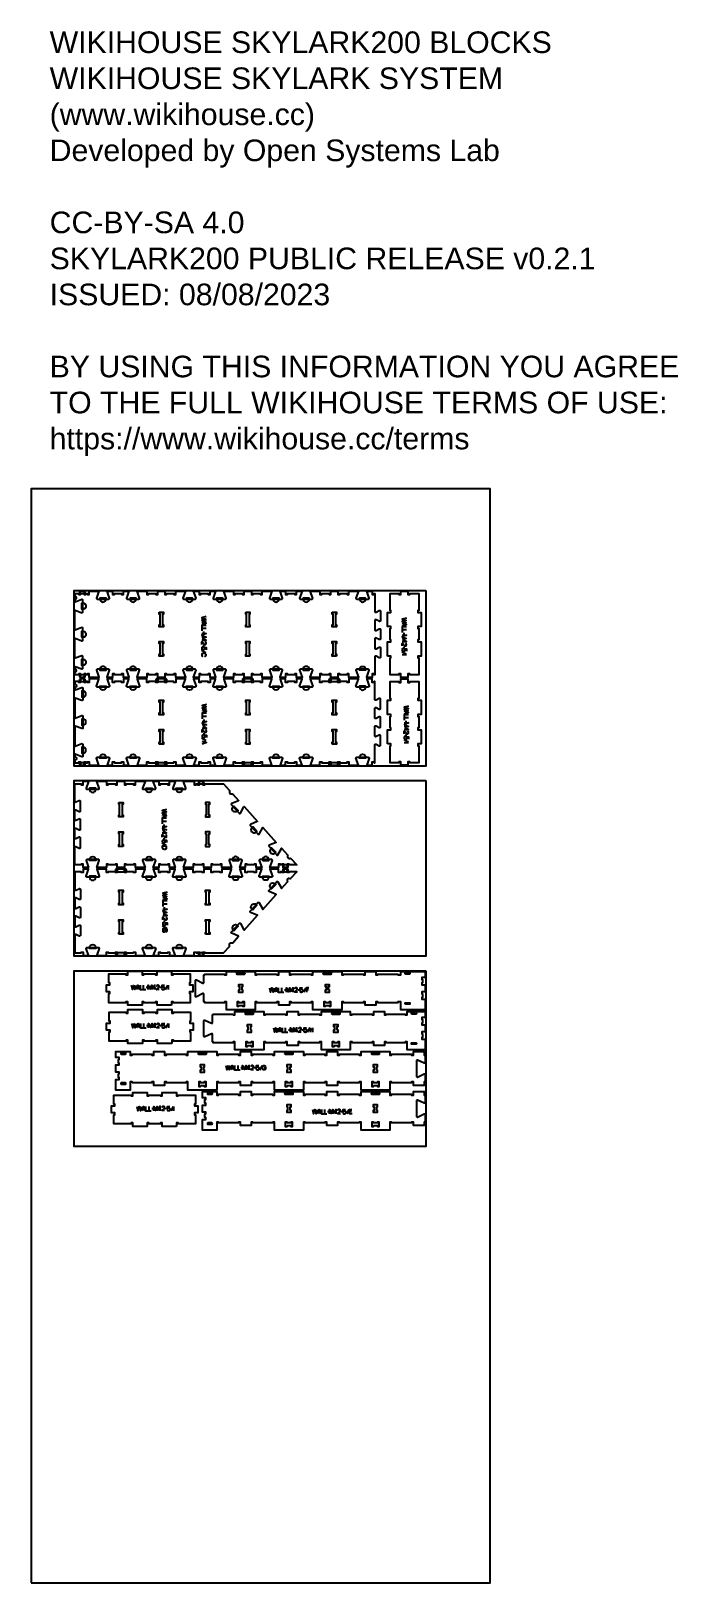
# Model space of a CAD drawing. Extents: x 0 to 4485, y 0 to 10771.
import ezdxf

# ---------------------------------------------------------------- set-up
doc = ezdxf.new("R2010")
doc.units = 0
for name, color, linetype in [('0_SHEET_SPRUCEPLY_2440X122', 1, 'CONTINUOUS'), ('1_ANYTOOL_1MMDEEP_LABELS_S', 2, 'CONTINUOUS'), ('3_ANYTOOL_CUTTHROUGH_INSID', 4, 'CONTINUOUS'), ('4_ANYTOOL_CUTTHROUGH_OUTSI', 5, 'CONTINUOUS'), ('5_ANYTOOL_HALF_MILL_9MM_IN', 3, 'CONTINUOUS'), ('DONOTCUT', 7, 'CONTINUOUS'), ('README', 1, 'CONTINUOUS')]:
    doc.layers.add(name, color=color, linetype=linetype)
doc.styles.add('ARIAL', font='arial.ttf')

msp = doc.modelspace()

# ---------------------------------------------------------------- texts
at = {"layer": 'README', "insert": (129, 10768, 0), "char_height": 150, "width": 8996.74, "attachment_point": 1, "style": 'ARIAL'}
msp.add_mtext('{\\fArial;WIKIHOUSE SKYLARK200 BLOCKS}\\P{\\fArial;WIKIHOUSE SKYLARK SYSTEM}\\P{\\fArial;(www.wikihouse.cc)}\\P{\\fArial;Developed by Open Systems Lab}\\P\\P{\\fArial;CC-BY-SA 4.0}\\P{\\fArial;SKYLARK200 PUBLIC RELEASE v0.2.1}\\P{\\fArial;ISSUED: 08/08/2023}\\P\\P{\\fArial;BY USING THIS INFORMATION YOU AGREE }\\P{\\fArial;TO THE FULL WIKIHOUSE TERMS OF USE:}\\P{\\fArial;https://www.wikihouse.cc/terms}', dxfattribs=at)

# ---------------------------------------------------------------- linework, layer by layer
at = {"layer": '0_SHEET_SPRUCEPLY_2440X122'}
for points in [[(2738, 6889), (2738, 5669), (298, 5669), (298, 6889)], [(2738, 5569), (2738, 4349), (298, 4349), (298, 5569)], [(2738, 4249), (2738, 3029), (298, 3029), (298, 4249)]]:
    msp.add_lwpolyline(points, close=True, dxfattribs=at)
at = {"layer": '1_ANYTOOL_1MMDEEP_LABELS_S', "color": 2}
for points in [[(1213, 6707), (1183, 6699), (1212, 6690), (1183, 6682), (1213, 6674)], [(2603, 6696), (2573, 6689), (2602, 6680), (2573, 6672), (2603, 6664)], [(1183, 6672), (1213, 6661), (1183, 6650)], [(1213, 6646), (1183, 6646), (1183, 6628)], [(1213, 6624), (1183, 6624), (1183, 6607)], [(1183, 6589), (1213, 6589), (1184, 6577), (1213, 6565), (1183, 6565)], [(1192, 6668), (1192, 6653)], [(1197, 6594), (1197, 6603)], [(2573, 6662), (2603, 6651), (2573, 6640)], [(2603, 6636), (2573, 6636), (2573, 6618)], [(2603, 6614), (2573, 6614), (2573, 6597)], [(2573, 6579), (2603, 6579), (2574, 6567), (2602, 6555), (2573, 6555)], [(2582, 6658), (2582, 6643)], [(2586, 6584), (2586, 6593)], [(1212, 6455), (1182, 6472)], [(1183, 6543), (1213, 6543), (1192, 6559)], [(1183, 6513), (1183, 6531), (1183, 6531), (1184, 6531), (1184, 6531), (1184, 6531), (1184, 6531), (1184, 6531), (1185, 6531), (1185, 6531), (1185, 6531), (1185, 6530), (1186, 6530), (1186, 6530), (1186, 6530), (1186, 6530), (1186, 6530), (1187, 6530), (1187, 6530), (1187, 6529), (1187, 6529), (1187, 6529), (1187, 6529), (1188, 6529), (1188, 6529), (1188, 6529), (1188, 6528), (1188, 6528), (1188, 6528), (1189, 6528), (1189, 6528), (1189, 6527), (1190, 6526), (1191, 6524), (1193, 6523), (1194, 6521), (1194, 6521), (1195, 6520), (1195, 6519), (1196, 6518), (1197, 6518), (1197, 6517), (1198, 6517), (1198, 6516), (1199, 6516), (1199, 6516), (1199, 6516), (1199, 6515), (1199, 6515), (1199, 6515), (1200, 6515), (1200, 6515), (1200, 6515), (1200, 6515), (1200, 6515), (1201, 6515), (1201, 6514), (1201, 6514), (1201, 6514), (1201, 6514), (1201, 6514), (1202, 6514), (1202, 6514), (1202, 6514), (1202, 6514), (1202, 6514), (1203, 6514), (1203, 6514), (1203, 6514), (1203, 6514), (1204, 6514), (1204, 6514), (1204, 6514), (1204, 6514), (1204, 6514), (1205, 6514), (1205, 6514), (1205, 6514), (1205, 6514), (1206, 6514), (1206, 6514), (1206, 6514), (1206, 6514), (1207, 6514), (1207, 6514), (1207, 6514), (1207, 6514), (1207, 6514), (1208, 6514), (1208, 6514), (1208, 6514), (1208, 6514), (1208, 6514), (1209, 6514), (1209, 6514), (1209, 6515), (1209, 6515), (1209, 6515), (1209, 6515), (1210, 6515), (1210, 6515), (1210, 6515), (1210, 6515), (1210, 6516), (1210, 6516), (1210, 6516), (1211, 6516), (1211, 6516), (1211, 6516), (1211, 6516), (1211, 6517), (1211, 6517), (1211, 6517), (1211, 6517), (1212, 6517), (1212, 6517), (1212, 6518), (1212, 6518), (1212, 6518), (1212, 6518), (1212, 6518), (1212, 6519), (1212, 6519), (1212, 6519), (1212, 6519), (1212, 6519), (1212, 6520), (1213, 6520), (1213, 6520), (1213, 6520), (1213, 6520), (1213, 6521), (1213, 6521), (1213, 6521), (1213, 6521), (1213, 6522), (1213, 6522), (1213, 6522), (1213, 6522), (1213, 6523), (1213, 6523), (1213, 6524), (1213, 6524), (1213, 6524), (1213, 6525), (1213, 6525), (1213, 6525), (1212, 6526), (1212, 6526), (1212, 6526), (1212, 6526), (1212, 6526), (1212, 6526), (1212, 6526), (1212, 6527), (1212, 6527), (1212, 6527), (1212, 6527), (1212, 6527), (1212, 6527), (1212, 6527), (1212, 6528), (1211, 6528), (1211, 6528), (1211, 6528), (1211, 6528), (1211, 6528), (1211, 6528), (1211, 6528), (1211, 6529), (1211, 6529), (1211, 6529), (1211, 6529), (1210, 6529), (1210, 6529), (1210, 6529), (1210, 6529), (1210, 6529), (1210, 6530), (1210, 6530), (1209, 6530), (1209, 6530), (1209, 6530), (1209, 6530), (1208, 6531), (1208, 6531), (1208, 6531)], [(1188, 6495), (1187, 6495), (1187, 6495), (1187, 6494), (1186, 6494), (1186, 6494), (1186, 6494), (1186, 6494), (1186, 6493), (1185, 6493), (1185, 6493), (1185, 6493), (1185, 6492), (1185, 6492), (1184, 6492), (1184, 6491), (1184, 6491), (1184, 6491), (1184, 6491), (1184, 6490), (1184, 6490), (1183, 6490), (1183, 6489), (1183, 6489), (1183, 6489), (1183, 6489), (1183, 6488), (1183, 6488), (1183, 6488), (1183, 6487), (1183, 6487), (1183, 6487), (1183, 6486), (1183, 6486), (1183, 6485), (1183, 6485), (1183, 6485), (1183, 6484), (1183, 6484), (1183, 6483), (1183, 6483), (1183, 6483), (1183, 6482), (1183, 6482), (1183, 6482), (1184, 6481), (1184, 6481), (1184, 6481), (1184, 6480), (1184, 6480), (1184, 6480), (1184, 6480), (1184, 6480), (1184, 6480), (1184, 6479), (1184, 6479), (1185, 6479), (1185, 6479), (1185, 6479), (1185, 6479), (1185, 6479), (1185, 6478), (1185, 6478), (1185, 6478), (1185, 6478), (1186, 6478), (1186, 6478), (1186, 6478), (1186, 6478), (1186, 6477), (1186, 6477), (1187, 6477), (1187, 6477), (1187, 6477), (1187, 6477), (1187, 6477), (1187, 6477), (1188, 6476), (1188, 6476), (1188, 6476), (1189, 6476), (1189, 6476), (1189, 6476), (1189, 6476), (1190, 6476), (1190, 6476), (1190, 6476), (1190, 6475), (1191, 6475), (1191, 6475), (1191, 6475), (1191, 6475), (1192, 6475), (1192, 6475), (1192, 6475), (1192, 6475), (1193, 6475), (1193, 6475), (1193, 6475), (1193, 6475), (1194, 6475), (1194, 6475), (1194, 6475), (1194, 6475), (1195, 6476), (1195, 6476), (1195, 6476), (1195, 6476), (1196, 6476), (1196, 6476), (1196, 6476), (1196, 6476), (1196, 6476), (1197, 6476), (1197, 6476), (1197, 6476), (1197, 6476), (1197, 6477), (1198, 6477), (1198, 6477), (1198, 6477), (1198, 6477), (1198, 6477), (1199, 6477), (1199, 6477), (1199, 6478), (1199, 6478), (1199, 6478), (1200, 6478), (1200, 6478), (1200, 6478), (1200, 6479), (1200, 6479), (1200, 6479), (1200, 6479), (1201, 6479), (1201, 6479), (1201, 6480), (1201, 6480), (1201, 6480), (1201, 6480), (1201, 6480), (1201, 6481), (1201, 6481), (1202, 6481), (1202, 6481), (1202, 6482), (1202, 6482), (1202, 6482), (1202, 6482), (1202, 6483), (1202, 6483), (1202, 6483), (1202, 6483), (1202, 6484), (1202, 6484), (1202, 6484), (1202, 6484), (1202, 6485), (1202, 6485), (1202, 6485), (1202, 6486), (1202, 6486), (1202, 6486), (1202, 6487), (1202, 6487), (1202, 6487), (1202, 6488), (1202, 6488), (1202, 6488), (1201, 6489), (1201, 6489), (1201, 6489), (1201, 6489), (1201, 6490), (1201, 6490), (1201, 6490), (1201, 6490), (1200, 6491), (1200, 6491), (1200, 6491), (1200, 6492), (1200, 6492), (1199, 6492), (1199, 6492), (1199, 6493), (1199, 6493), (1198, 6493), (1198, 6494), (1213, 6493), (1213, 6477)], [(1192, 6559), (1192, 6538)], [(1197, 6499), (1197, 6508)], [(2573, 6533), (2603, 6533), (2581, 6549)], [(2573, 6503), (2573, 6521), (2573, 6521), (2573, 6521), (2574, 6521), (2574, 6521), (2574, 6521), (2574, 6521), (2574, 6521), (2575, 6521), (2575, 6520), (2575, 6520), (2575, 6520), (2575, 6520), (2576, 6520), (2576, 6520), (2576, 6520), (2576, 6520), (2576, 6520), (2577, 6519), (2577, 6519), (2577, 6519), (2577, 6519), (2577, 6519), (2578, 6519), (2578, 6519), (2578, 6518), (2578, 6518), (2578, 6518), (2578, 6518), (2579, 6518), (2579, 6517), (2580, 6516), (2581, 6514), (2582, 6513), (2584, 6511), (2584, 6511), (2585, 6510), (2585, 6509), (2586, 6508), (2586, 6508), (2587, 6507), (2588, 6506), (2588, 6506), (2588, 6506), (2589, 6506), (2589, 6505), (2589, 6505), (2589, 6505), (2589, 6505), (2589, 6505), (2590, 6505), (2590, 6505), (2590, 6505), (2590, 6505), (2590, 6504), (2590, 6504), (2591, 6504), (2591, 6504), (2591, 6504), (2591, 6504), (2591, 6504), (2592, 6504), (2592, 6504), (2592, 6504), (2592, 6504), (2592, 6504), (2593, 6504), (2593, 6504), (2593, 6504), (2593, 6504), (2593, 6504), (2594, 6504), (2594, 6504), (2594, 6504), (2594, 6504), (2595, 6504), (2595, 6504), (2595, 6504), (2595, 6504), (2596, 6504), (2596, 6504), (2596, 6504), (2596, 6504), (2596, 6504), (2597, 6504), (2597, 6504), (2597, 6504), (2597, 6504), (2598, 6504), (2598, 6504), (2598, 6504), (2598, 6504), (2598, 6504), (2598, 6504), (2599, 6505), (2599, 6505), (2599, 6505), (2599, 6505), (2599, 6505), (2599, 6505), (2600, 6505), (2600, 6505), (2600, 6505), (2600, 6506), (2600, 6506), (2600, 6506), (2601, 6506), (2601, 6506), (2601, 6506), (2601, 6507), (2601, 6507), (2601, 6507), (2601, 6507), (2601, 6507), (2601, 6507), (2602, 6508), (2602, 6508), (2602, 6508), (2602, 6508), (2602, 6508), (2602, 6509), (2602, 6509), (2602, 6509), (2602, 6509), (2602, 6509), (2602, 6510), (2602, 6510), (2602, 6510), (2602, 6510), (2602, 6510), (2602, 6511), (2603, 6511), (2603, 6511), (2603, 6511), (2603, 6512), (2603, 6512), (2603, 6512), (2603, 6512), (2603, 6513), (2603, 6513), (2603, 6514), (2603, 6514), (2602, 6514), (2602, 6515), (2602, 6515), (2602, 6515), (2602, 6516), (2602, 6516), (2602, 6516), (2602, 6516), (2602, 6516), (2602, 6516), (2602, 6516), (2602, 6517), (2602, 6517), (2602, 6517), (2602, 6517), (2602, 6517), (2601, 6517), (2601, 6517), (2601, 6518), (2601, 6518), (2601, 6518), (2601, 6518), (2601, 6518), (2601, 6518), (2601, 6518), (2601, 6518), (2601, 6519), (2601, 6519), (2600, 6519), (2600, 6519), (2600, 6519), (2600, 6519), (2600, 6519), (2600, 6519), (2600, 6519), (2600, 6520), (2599, 6520), (2599, 6520), (2599, 6520), (2599, 6520), (2598, 6520), (2598, 6521), (2598, 6521), (2598, 6521)], [(2577, 6485), (2577, 6485), (2577, 6485), (2577, 6484), (2576, 6484), (2576, 6484), (2576, 6484), (2576, 6484), (2575, 6483), (2575, 6483), (2575, 6483), (2575, 6483), (2574, 6482), (2574, 6482), (2574, 6482), (2574, 6481), (2574, 6481), (2574, 6481), (2574, 6481), (2573, 6480), (2573, 6480), (2573, 6480), (2573, 6479), (2573, 6479), (2573, 6479), (2573, 6478), (2573, 6478), (2573, 6478), (2573, 6477), (2573, 6477), (2573, 6477), (2573, 6476), (2573, 6476), (2573, 6476), (2573, 6475), (2573, 6475), (2573, 6474), (2573, 6474), (2573, 6474), (2573, 6473), (2573, 6473), (2573, 6473), (2573, 6472), (2573, 6472), (2573, 6472), (2573, 6471), (2573, 6471), (2574, 6471), (2574, 6470), (2574, 6470), (2574, 6470), (2574, 6470), (2574, 6470), (2574, 6469), (2574, 6469), (2574, 6469), (2574, 6469), (2574, 6469), (2575, 6469), (2575, 6469), (2575, 6469), (2575, 6468), (2575, 6468), (2575, 6468), (2575, 6468), (2575, 6468), (2576, 6468), (2576, 6468), (2576, 6467), (2576, 6467), (2576, 6467), (2576, 6467), (2576, 6467), (2577, 6467), (2577, 6467), (2577, 6467), (2577, 6467), (2578, 6466), (2578, 6466), (2578, 6466), (2578, 6466), (2579, 6466), (2579, 6466), (2579, 6466), (2579, 6466), (2580, 6466), (2580, 6465), (2580, 6465), (2580, 6465), (2581, 6465), (2581, 6465), (2581, 6465), (2581, 6465), (2582, 6465), (2582, 6465), (2582, 6465), (2582, 6465), (2583, 6465), (2583, 6465), (2583, 6465), (2583, 6465), (2584, 6465), (2584, 6465), (2584, 6465), (2584, 6465), (2585, 6466), (2585, 6466), (2585, 6466), (2585, 6466), (2585, 6466), (2586, 6466), (2586, 6466), (2586, 6466), (2586, 6466), (2587, 6466), (2587, 6466), (2587, 6466), (2587, 6466), (2587, 6467), (2588, 6467), (2588, 6467), (2588, 6467), (2588, 6467), (2588, 6467), (2589, 6467), (2589, 6468), (2589, 6468), (2589, 6468), (2589, 6468), (2589, 6468), (2590, 6468), (2590, 6468), (2590, 6469), (2590, 6469), (2590, 6469), (2590, 6469), (2591, 6469), (2591, 6470), (2591, 6470), (2591, 6470), (2591, 6470), (2591, 6470), (2591, 6471), (2591, 6471), (2591, 6471), (2591, 6471), (2591, 6471), (2592, 6472), (2592, 6472), (2592, 6472), (2592, 6472), (2592, 6473), (2592, 6473), (2592, 6473), (2592, 6473), (2592, 6474), (2592, 6474), (2592, 6474), (2592, 6475), (2592, 6475), (2592, 6475), (2592, 6476), (2592, 6476), (2592, 6476), (2592, 6477), (2592, 6477), (2592, 6477), (2592, 6478), (2591, 6478), (2591, 6478), (2591, 6478), (2591, 6479), (2591, 6479), (2591, 6479), (2591, 6480), (2591, 6480), (2590, 6480), (2590, 6480), (2590, 6481), (2590, 6481), (2590, 6481), (2590, 6482), (2589, 6482), (2589, 6482), (2589, 6482), (2589, 6483), (2589, 6483), (2588, 6483), (2588, 6484), (2603, 6483), (2603, 6467)], [(2581, 6549), (2581, 6527)], [(2586, 6489), (2586, 6498)], [(1205, 6431), (1206, 6431), (1206, 6431), (1207, 6432), (1207, 6432), (1207, 6432), (1208, 6432), (1208, 6432), (1208, 6433), (1209, 6433), (1209, 6433), (1209, 6433), (1210, 6434), (1210, 6434), (1210, 6434), (1210, 6435), (1211, 6435), (1211, 6435), (1211, 6435), (1211, 6435), (1211, 6436), (1211, 6436), (1211, 6436), (1212, 6436), (1212, 6436), (1212, 6436), (1212, 6437), (1212, 6437), (1212, 6437), (1212, 6437), (1212, 6437), (1212, 6437), (1212, 6438), (1212, 6438), (1212, 6438), (1212, 6438), (1213, 6438), (1213, 6439), (1213, 6439), (1213, 6439), (1213, 6439), (1213, 6439), (1213, 6440), (1213, 6440), (1213, 6440), (1213, 6440), (1213, 6441), (1213, 6441), (1213, 6441), (1213, 6441), (1213, 6442), (1213, 6442), (1213, 6442), (1213, 6443), (1213, 6443), (1213, 6443), (1213, 6444), (1212, 6444), (1212, 6444), (1212, 6444), (1212, 6445), (1212, 6445), (1212, 6445), (1212, 6445), (1212, 6445), (1212, 6446), (1212, 6446), (1212, 6446), (1212, 6446), (1212, 6446), (1211, 6446), (1211, 6446), (1211, 6446), (1211, 6447), (1211, 6447), (1211, 6447), (1211, 6447), (1211, 6447), (1210, 6448), (1210, 6448), (1210, 6448), (1210, 6448), (1210, 6448), (1209, 6449), (1209, 6449), (1209, 6449), (1208, 6449), (1208, 6449), (1208, 6450), (1207, 6450), (1206, 6450), (1206, 6451), (1205, 6451), (1204, 6451), (1204, 6451), (1203, 6451), (1203, 6452), (1202, 6452), (1201, 6452), (1201, 6452), (1200, 6452), (1199, 6452), (1199, 6452), (1198, 6452), (1197, 6452), (1196, 6452), (1196, 6452), (1195, 6452), (1194, 6452), (1194, 6452), (1193, 6452), (1193, 6451), (1192, 6451), (1192, 6451), (1192, 6451), (1192, 6451), (1191, 6451), (1191, 6451), (1191, 6451), (1190, 6451), (1189, 6450), (1189, 6450), (1188, 6450), (1188, 6449), (1187, 6449), (1187, 6449), (1187, 6449), (1186, 6449), (1186, 6448), (1186, 6448), (1186, 6448), (1185, 6448), (1185, 6447), (1185, 6447), (1185, 6447), (1185, 6447), (1185, 6447), (1185, 6447), (1185, 6446), (1184, 6446), (1184, 6446), (1184, 6446), (1184, 6446), (1184, 6446), (1184, 6446), (1184, 6446), (1184, 6445), (1184, 6445), (1184, 6445), (1184, 6445), (1183, 6444), (1183, 6444), (1183, 6444), (1183, 6443), (1183, 6443), (1183, 6443), (1183, 6442), (1183, 6442), (1183, 6442), (1183, 6441), (1183, 6441), (1183, 6441), (1183, 6440), (1183, 6440), (1183, 6440), (1183, 6440), (1183, 6439), (1183, 6439), (1183, 6439), (1183, 6439), (1183, 6439), (1183, 6438), (1183, 6438), (1183, 6438), (1183, 6438), (1183, 6438), (1183, 6438), (1183, 6437), (1183, 6437), (1183, 6437), (1184, 6437), (1184, 6437), (1184, 6437), (1184, 6437), (1184, 6436), (1184, 6436), (1184, 6436), (1184, 6436), (1184, 6436), (1184, 6436), (1184, 6436), (1184, 6435), (1185, 6435), (1185, 6435), (1185, 6435), (1185, 6434), (1186, 6434), (1186, 6434), (1186, 6434), (1186, 6433), (1187, 6433), (1187, 6433), (1187, 6433), (1187, 6433), (1188, 6432), (1188, 6432), (1188, 6432), (1189, 6432)], [(2602, 6445), (2571, 6462)], [(2603, 6441), (2573, 6441)], [(1216, 6097), (1186, 6089), (1215, 6080), (1186, 6072), (1216, 6064)], [(1186, 6062), (1216, 6051), (1186, 6040)], [(1216, 6036), (1186, 6036), (1186, 6019)], [(1195, 6058), (1195, 6043)], [(2617, 6086), (2587, 6079), (2616, 6070), (2587, 6062), (2617, 6054)], [(2587, 6052), (2617, 6041), (2587, 6030)], [(2597, 6048), (2597, 6033)], [(1216, 6014), (1186, 6014), (1186, 5997)], [(1186, 5979), (1216, 5979), (1187, 5967), (1216, 5955), (1186, 5955)], [(1186, 5933), (1216, 5933), (1195, 5949)], [(1195, 5949), (1195, 5928)], [(1200, 5984), (1200, 5993)], [(2617, 6026), (2587, 6026), (2587, 6008)], [(2617, 6004), (2587, 6004), (2587, 5987)], [(2587, 5969), (2617, 5969), (2589, 5957), (2617, 5945), (2587, 5945)], [(2587, 5923), (2617, 5923), (2596, 5939)], [(2596, 5939), (2596, 5917)], [(2601, 5974), (2601, 5983)], [(1215, 5845), (1185, 5862)], [(1186, 5903), (1186, 5921), (1186, 5921), (1187, 5921), (1187, 5921), (1187, 5921), (1187, 5921), (1187, 5921), (1188, 5921), (1188, 5921), (1188, 5921), (1188, 5920), (1189, 5920), (1189, 5920), (1189, 5920), (1189, 5920), (1189, 5920), (1190, 5920), (1190, 5920), (1190, 5919), (1190, 5919), (1190, 5919), (1190, 5919), (1191, 5919), (1191, 5919), (1191, 5919), (1191, 5918), (1191, 5918), (1191, 5918), (1192, 5918), (1192, 5918), (1192, 5917), (1193, 5916), (1194, 5914), (1196, 5913), (1197, 5911), (1197, 5911), (1198, 5910), (1198, 5909), (1199, 5908), (1200, 5908), (1200, 5907), (1201, 5907), (1201, 5906), (1202, 5906), (1202, 5906), (1202, 5906), (1202, 5905), (1202, 5905), (1202, 5905), (1203, 5905), (1203, 5905), (1203, 5905), (1203, 5905), (1203, 5905), (1204, 5905), (1204, 5904), (1204, 5904), (1204, 5904), (1204, 5904), (1204, 5904), (1205, 5904), (1205, 5904), (1205, 5904), (1205, 5904), (1205, 5904), (1206, 5904), (1206, 5904), (1206, 5904), (1206, 5904), (1207, 5904), (1207, 5904), (1207, 5904), (1207, 5904), (1207, 5904), (1208, 5904), (1208, 5904), (1208, 5904), (1208, 5904), (1209, 5904), (1209, 5904), (1209, 5904), (1209, 5904), (1210, 5904), (1210, 5904), (1210, 5904), (1210, 5904), (1210, 5904), (1211, 5904), (1211, 5904), (1211, 5904), (1211, 5904), (1211, 5904), (1212, 5904), (1212, 5904), (1212, 5905), (1212, 5905), (1212, 5905), (1212, 5905), (1213, 5905), (1213, 5905), (1213, 5905), (1213, 5905), (1213, 5906), (1213, 5906), (1213, 5906), (1214, 5906), (1214, 5906), (1214, 5906), (1214, 5906), (1214, 5907), (1214, 5907), (1214, 5907), (1214, 5907), (1215, 5907), (1215, 5907), (1215, 5908), (1215, 5908), (1215, 5908), (1215, 5908), (1215, 5908), (1215, 5909), (1215, 5909), (1215, 5909), (1215, 5909), (1215, 5909), (1216, 5910), (1216, 5910), (1216, 5910), (1216, 5910), (1216, 5910), (1216, 5911), (1216, 5911), (1216, 5911), (1216, 5911), (1216, 5912), (1216, 5912), (1216, 5912), (1216, 5913), (1216, 5913), (1216, 5913), (1216, 5914), (1216, 5914), (1216, 5914), (1216, 5915), (1216, 5915), (1216, 5915), (1215, 5916), (1215, 5916), (1215, 5916), (1215, 5916), (1215, 5916), (1215, 5916), (1215, 5916), (1215, 5917), (1215, 5917), (1215, 5917), (1215, 5917), (1215, 5917), (1215, 5917), (1215, 5917), (1215, 5918), (1214, 5918), (1214, 5918), (1214, 5918), (1214, 5918), (1214, 5918), (1214, 5918), (1214, 5918), (1214, 5919), (1214, 5919), (1214, 5919), (1214, 5919), (1213, 5919), (1213, 5919), (1213, 5919), (1213, 5919), (1213, 5920), (1213, 5920), (1213, 5920), (1212, 5920), (1212, 5920), (1212, 5920), (1212, 5920), (1211, 5921), (1211, 5921), (1211, 5921)], [(1191, 5885), (1190, 5885), (1190, 5885), (1190, 5884), (1189, 5884), (1189, 5884), (1189, 5884), (1189, 5884), (1189, 5883), (1188, 5883), (1188, 5883), (1188, 5883), (1188, 5882), (1188, 5882), (1187, 5882), (1187, 5882), (1187, 5881), (1187, 5881), (1187, 5881), (1187, 5880), (1187, 5880), (1186, 5880), (1186, 5879), (1186, 5879), (1186, 5879), (1186, 5879), (1186, 5878), (1186, 5878), (1186, 5878), (1186, 5877), (1186, 5877), (1186, 5877), (1186, 5876), (1186, 5876), (1186, 5875), (1186, 5875), (1186, 5875), (1186, 5874), (1186, 5874), (1186, 5873), (1186, 5873), (1186, 5873), (1186, 5872), (1186, 5872), (1186, 5872), (1187, 5871), (1187, 5871), (1187, 5871), (1187, 5870), (1187, 5870), (1187, 5870), (1187, 5870), (1187, 5870), (1187, 5870), (1187, 5869), (1187, 5869), (1188, 5869), (1188, 5869), (1188, 5869), (1188, 5869), (1188, 5869), (1188, 5868), (1188, 5868), (1188, 5868), (1188, 5868), (1189, 5868), (1189, 5868), (1189, 5868), (1189, 5868), (1189, 5867), (1189, 5867), (1190, 5867), (1190, 5867), (1190, 5867), (1190, 5867), (1190, 5867), (1190, 5867), (1191, 5866), (1191, 5866), (1191, 5866), (1192, 5866), (1192, 5866), (1192, 5866), (1192, 5866), (1193, 5866), (1193, 5866), (1193, 5866), (1193, 5866), (1194, 5865), (1194, 5865), (1194, 5865), (1194, 5865), (1195, 5865), (1195, 5865), (1195, 5865), (1195, 5865), (1196, 5865), (1196, 5865), (1196, 5865), (1196, 5865), (1197, 5865), (1197, 5865), (1197, 5865), (1197, 5866), (1198, 5866), (1198, 5866), (1198, 5866), (1198, 5866), (1199, 5866), (1199, 5866), (1199, 5866), (1199, 5866), (1199, 5866), (1200, 5866), (1200, 5866), (1200, 5866), (1200, 5866), (1200, 5867), (1201, 5867), (1201, 5867), (1201, 5867), (1201, 5867), (1201, 5867), (1202, 5867), (1202, 5867), (1202, 5868), (1202, 5868), (1202, 5868), (1203, 5868), (1203, 5868), (1203, 5868), (1203, 5869), (1203, 5869), (1203, 5869), (1203, 5869), (1204, 5869), (1204, 5869), (1204, 5870), (1204, 5870), (1204, 5870), (1204, 5870), (1204, 5870), (1204, 5871), (1204, 5871), (1205, 5871), (1205, 5871), (1205, 5872), (1205, 5872), (1205, 5872), (1205, 5872), (1205, 5873), (1205, 5873), (1205, 5873), (1205, 5873), (1205, 5874), (1205, 5874), (1205, 5874), (1205, 5874), (1205, 5875), (1205, 5875), (1205, 5875), (1205, 5876), (1205, 5876), (1205, 5876), (1205, 5877), (1205, 5877), (1205, 5877), (1205, 5878), (1205, 5878), (1205, 5878), (1204, 5879), (1204, 5879), (1204, 5879), (1204, 5879), (1204, 5880), (1204, 5880), (1204, 5880), (1204, 5881), (1203, 5881), (1203, 5881), (1203, 5881), (1203, 5882), (1203, 5882), (1202, 5882), (1202, 5882), (1202, 5883), (1202, 5883), (1201, 5883), (1201, 5884), (1216, 5883), (1216, 5867)], [(1186, 5843), (1216, 5832), (1186, 5821)], [(1195, 5840), (1195, 5825)], [(1200, 5889), (1200, 5898)], [(2617, 5835), (2586, 5852)], [(2587, 5893), (2587, 5911), (2588, 5911), (2588, 5911), (2588, 5911), (2588, 5911), (2589, 5911), (2589, 5911), (2589, 5911), (2589, 5911), (2589, 5910), (2590, 5910), (2590, 5910), (2590, 5910), (2590, 5910), (2590, 5910), (2591, 5910), (2591, 5910), (2591, 5910), (2591, 5909), (2591, 5909), (2591, 5909), (2592, 5909), (2592, 5909), (2592, 5909), (2592, 5909), (2592, 5908), (2593, 5908), (2593, 5908), (2593, 5908), (2593, 5908), (2593, 5907), (2595, 5906), (2596, 5904), (2597, 5903), (2598, 5901), (2599, 5901), (2599, 5900), (2600, 5899), (2600, 5898), (2601, 5898), (2602, 5897), (2602, 5896), (2603, 5896), (2603, 5896), (2603, 5896), (2603, 5895), (2603, 5895), (2604, 5895), (2604, 5895), (2604, 5895), (2604, 5895), (2604, 5895), (2604, 5895), (2605, 5895), (2605, 5894), (2605, 5894), (2605, 5894), (2605, 5894), (2606, 5894), (2606, 5894), (2606, 5894), (2606, 5894), (2606, 5894), (2606, 5894), (2607, 5894), (2607, 5894), (2607, 5894), (2607, 5894), (2608, 5894), (2608, 5894), (2608, 5894), (2608, 5894), (2608, 5894), (2609, 5894), (2609, 5894), (2609, 5894), (2609, 5894), (2610, 5894), (2610, 5894), (2610, 5894), (2610, 5894), (2611, 5894), (2611, 5894), (2611, 5894), (2611, 5894), (2611, 5894), (2612, 5894), (2612, 5894), (2612, 5894), (2612, 5894), (2612, 5894), (2613, 5894), (2613, 5894), (2613, 5894), (2613, 5895), (2613, 5895), (2613, 5895), (2614, 5895), (2614, 5895), (2614, 5895), (2614, 5895), (2614, 5895), (2614, 5895), (2615, 5896), (2615, 5896), (2615, 5896), (2615, 5896), (2615, 5896), (2615, 5896), (2615, 5897), (2615, 5897), (2616, 5897), (2616, 5897), (2616, 5897), (2616, 5897), (2616, 5898), (2616, 5898), (2616, 5898), (2616, 5898), (2616, 5898), (2616, 5899), (2616, 5899), (2617, 5899), (2617, 5899), (2617, 5899), (2617, 5900), (2617, 5900), (2617, 5900), (2617, 5900), (2617, 5900), (2617, 5901), (2617, 5901), (2617, 5901), (2617, 5901), (2617, 5902), (2617, 5902), (2617, 5902), (2617, 5902), (2617, 5903), (2617, 5903), (2617, 5904), (2617, 5904), (2617, 5904), (2617, 5905), (2617, 5905), (2617, 5905), (2617, 5906), (2617, 5906), (2617, 5906), (2617, 5906), (2616, 5906), (2616, 5906), (2616, 5906), (2616, 5907), (2616, 5907), (2616, 5907), (2616, 5907), (2616, 5907), (2616, 5907), (2616, 5907), (2616, 5908), (2616, 5908), (2616, 5908), (2616, 5908), (2615, 5908), (2615, 5908), (2615, 5908), (2615, 5908), (2615, 5909), (2615, 5909), (2615, 5909), (2615, 5909), (2615, 5909), (2615, 5909), (2614, 5909), (2614, 5909), (2614, 5909), (2614, 5910), (2614, 5910), (2614, 5910), (2613, 5910), (2613, 5910), (2613, 5910), (2613, 5911), (2612, 5911), (2612, 5911)], [(2592, 5875), (2592, 5875), (2591, 5875), (2591, 5874), (2591, 5874), (2590, 5874), (2590, 5874), (2590, 5874), (2590, 5873), (2590, 5873), (2589, 5873), (2589, 5873), (2589, 5872), (2589, 5872), (2589, 5872), (2588, 5871), (2588, 5871), (2588, 5871), (2588, 5871), (2588, 5870), (2588, 5870), (2588, 5870), (2588, 5869), (2587, 5869), (2587, 5869), (2587, 5868), (2587, 5868), (2587, 5868), (2587, 5867), (2587, 5867), (2587, 5867), (2587, 5866), (2587, 5866), (2587, 5866), (2587, 5865), (2587, 5865), (2587, 5864), (2587, 5864), (2587, 5864), (2587, 5863), (2587, 5863), (2587, 5863), (2588, 5862), (2588, 5862), (2588, 5862), (2588, 5861), (2588, 5861), (2588, 5861), (2588, 5860), (2588, 5860), (2588, 5860), (2588, 5860), (2588, 5860), (2589, 5859), (2589, 5859), (2589, 5859), (2589, 5859), (2589, 5859), (2589, 5859), (2589, 5859), (2589, 5859), (2589, 5858), (2589, 5858), (2590, 5858), (2590, 5858), (2590, 5858), (2590, 5858), (2590, 5858), (2590, 5857), (2590, 5857), (2591, 5857), (2591, 5857), (2591, 5857), (2591, 5857), (2591, 5857), (2591, 5857), (2592, 5857), (2592, 5856), (2592, 5856), (2593, 5856), (2593, 5856), (2593, 5856), (2593, 5856), (2594, 5856), (2594, 5856), (2594, 5856), (2594, 5855), (2595, 5855), (2595, 5855), (2595, 5855), (2595, 5855), (2596, 5855), (2596, 5855), (2596, 5855), (2596, 5855), (2597, 5855), (2597, 5855), (2597, 5855), (2597, 5855), (2598, 5855), (2598, 5855), (2598, 5855), (2598, 5855), (2599, 5855), (2599, 5855), (2599, 5856), (2599, 5856), (2600, 5856), (2600, 5856), (2600, 5856), (2600, 5856), (2600, 5856), (2601, 5856), (2601, 5856), (2601, 5856), (2601, 5856), (2602, 5856), (2602, 5856), (2602, 5857), (2602, 5857), (2602, 5857), (2603, 5857), (2603, 5857), (2603, 5857), (2603, 5857), (2603, 5858), (2603, 5858), (2604, 5858), (2604, 5858), (2604, 5858), (2604, 5858), (2604, 5858), (2604, 5859), (2605, 5859), (2605, 5859), (2605, 5859), (2605, 5859), (2605, 5860), (2605, 5860), (2605, 5860), (2605, 5860), (2606, 5860), (2606, 5861), (2606, 5861), (2606, 5861), (2606, 5861), (2606, 5861), (2606, 5862), (2606, 5862), (2606, 5862), (2606, 5862), (2606, 5863), (2606, 5863), (2606, 5863), (2606, 5863), (2606, 5864), (2606, 5864), (2606, 5864), (2606, 5865), (2606, 5865), (2606, 5865), (2606, 5866), (2606, 5866), (2606, 5866), (2606, 5867), (2606, 5867), (2606, 5867), (2606, 5868), (2606, 5868), (2606, 5868), (2606, 5868), (2606, 5869), (2606, 5869), (2605, 5869), (2605, 5870), (2605, 5870), (2605, 5870), (2605, 5870), (2605, 5871), (2604, 5871), (2604, 5871), (2604, 5872), (2604, 5872), (2604, 5872), (2603, 5872), (2603, 5873), (2603, 5873), (2603, 5873), (2602, 5874), (2617, 5873), (2617, 5857)], [(2617, 5831), (2587, 5831)], [(2601, 5879), (2601, 5888)], [(940, 5368), (910, 5360), (939, 5352), (910, 5343), (940, 5336)], [(910, 5333), (940, 5323), (910, 5311)], [(940, 5307), (910, 5307), (910, 5290)], [(940, 5285), (910, 5285), (910, 5268)], [(920, 5330), (920, 5315)], [(910, 5250), (940, 5250), (912, 5238), (940, 5226), (910, 5226)], [(910, 5205), (940, 5205), (919, 5221)], [(910, 5175), (910, 5193), (911, 5193), (911, 5193), (911, 5193), (912, 5193), (912, 5193), (912, 5192), (912, 5192), (912, 5192), (913, 5192), (913, 5192), (913, 5192), (913, 5192), (913, 5192), (914, 5192), (914, 5191), (914, 5191), (914, 5191), (914, 5191), (915, 5191), (915, 5191), (915, 5191), (915, 5190), (915, 5190), (915, 5190), (916, 5190), (916, 5190), (916, 5190), (916, 5189), (916, 5189), (917, 5189), (918, 5187), (919, 5186), (920, 5184), (921, 5183), (922, 5182), (922, 5181), (923, 5181), (924, 5180), (924, 5179), (925, 5179), (925, 5178), (926, 5178), (926, 5177), (926, 5177), (926, 5177), (927, 5177), (927, 5177), (927, 5177), (927, 5177), (927, 5177), (928, 5176), (928, 5176), (928, 5176), (928, 5176), (928, 5176), (928, 5176), (929, 5176), (929, 5176), (929, 5176), (929, 5176), (929, 5176), (930, 5176), (930, 5175), (930, 5175), (930, 5175), (930, 5175), (931, 5175), (931, 5175), (931, 5175), (931, 5175), (931, 5175), (932, 5175), (932, 5175), (932, 5175), (932, 5175), (933, 5175), (933, 5175), (933, 5175), (933, 5175), (934, 5175), (934, 5175), (934, 5175), (934, 5175), (934, 5175), (935, 5175), (935, 5176), (935, 5176), (935, 5176), (935, 5176), (936, 5176), (936, 5176), (936, 5176), (936, 5176), (936, 5176), (937, 5176), (937, 5176), (937, 5176), (937, 5177), (937, 5177), (937, 5177), (938, 5177), (938, 5177), (938, 5177), (938, 5177), (938, 5178), (938, 5178), (938, 5178), (939, 5178), (939, 5178), (939, 5178), (939, 5179), (939, 5179), (939, 5179), (939, 5179), (939, 5179), (939, 5179), (939, 5180), (940, 5180), (940, 5180), (940, 5180), (940, 5180), (940, 5181), (940, 5181), (940, 5181), (940, 5181), (940, 5181), (940, 5182), (940, 5182), (940, 5182), (940, 5182), (940, 5182), (940, 5183), (940, 5183), (940, 5183), (940, 5183), (940, 5184), (940, 5184), (940, 5184), (940, 5185), (940, 5185), (940, 5186), (940, 5186), (940, 5186), (940, 5187), (940, 5187), (940, 5187), (940, 5187), (940, 5187), (940, 5188), (940, 5188), (940, 5188), (940, 5188), (940, 5188), (940, 5188), (939, 5188), (939, 5189), (939, 5189), (939, 5189), (939, 5189), (939, 5189), (939, 5189), (939, 5189), (939, 5190), (939, 5190), (939, 5190), (939, 5190), (938, 5190), (938, 5190), (938, 5190), (938, 5190), (938, 5191), (938, 5191), (938, 5191), (938, 5191), (938, 5191), (938, 5191), (937, 5191), (937, 5191), (937, 5192), (937, 5192), (936, 5192), (936, 5192), (936, 5192), (936, 5192), (935, 5193)], [(919, 5221), (919, 5199)], [(924, 5256), (924, 5264)], [(940, 5116), (909, 5134)], [(915, 5157), (915, 5157), (915, 5156), (914, 5156), (914, 5156), (914, 5156), (914, 5155), (913, 5155), (913, 5155), (913, 5155), (913, 5154), (912, 5154), (912, 5154), (912, 5154), (912, 5153), (912, 5153), (912, 5153), (911, 5153), (911, 5152), (911, 5152), (911, 5152), (911, 5151), (911, 5151), (911, 5151), (911, 5150), (911, 5150), (911, 5150), (910, 5149), (910, 5149), (910, 5149), (910, 5148), (910, 5148), (910, 5148), (910, 5147), (910, 5147), (910, 5147), (910, 5146), (910, 5146), (911, 5145), (911, 5145), (911, 5145), (911, 5144), (911, 5144), (911, 5144), (911, 5143), (911, 5143), (911, 5143), (911, 5142), (911, 5142), (911, 5142), (912, 5142), (912, 5141), (912, 5141), (912, 5141), (912, 5141), (912, 5141), (912, 5141), (912, 5141), (912, 5140), (912, 5140), (913, 5140), (913, 5140), (913, 5140), (913, 5140), (913, 5140), (913, 5140), (913, 5139), (913, 5139), (914, 5139), (914, 5139), (914, 5139), (914, 5139), (914, 5139), (914, 5139), (915, 5138), (915, 5138), (915, 5138), (915, 5138), (916, 5138), (916, 5138), (916, 5138), (916, 5138), (917, 5137), (917, 5137), (917, 5137), (917, 5137), (918, 5137), (918, 5137), (918, 5137), (918, 5137), (919, 5137), (919, 5137), (919, 5137), (919, 5137), (920, 5137), (920, 5137), (920, 5137), (920, 5137), (921, 5137), (921, 5137), (921, 5137), (921, 5137), (922, 5137), (922, 5137), (922, 5137), (922, 5137), (923, 5137), (923, 5137), (923, 5137), (923, 5137), (923, 5138), (924, 5138), (924, 5138), (924, 5138), (924, 5138), (925, 5138), (925, 5138), (925, 5138), (925, 5138), (925, 5138), (926, 5138), (926, 5139), (926, 5139), (926, 5139), (926, 5139), (927, 5139), (927, 5139), (927, 5139), (927, 5140), (927, 5140), (927, 5140), (928, 5140), (928, 5140), (928, 5140), (928, 5141), (928, 5141), (928, 5141), (928, 5141), (929, 5141), (929, 5142), (929, 5142), (929, 5142), (929, 5142), (929, 5142), (929, 5143), (929, 5143), (929, 5143), (929, 5143), (929, 5144), (929, 5144), (929, 5144), (930, 5144), (930, 5145), (930, 5145), (930, 5145), (930, 5145), (930, 5146), (930, 5146), (930, 5146), (930, 5147), (930, 5147), (930, 5147), (930, 5148), (930, 5148), (930, 5148), (929, 5149), (929, 5149), (929, 5149), (929, 5150), (929, 5150), (929, 5150), (929, 5150), (929, 5151), (929, 5151), (929, 5151), (928, 5152), (928, 5152), (928, 5152), (928, 5152), (928, 5153), (928, 5153), (927, 5153), (927, 5153), (927, 5154), (927, 5154), (927, 5154), (926, 5154), (926, 5155), (925, 5156), (940, 5155), (940, 5139)], [(924, 5161), (924, 5170)], [(943, 4795), (913, 4787), (942, 4779), (913, 4770), (943, 4763)], [(913, 4760), (943, 4749), (913, 4738)], [(922, 4757), (922, 4742)], [(943, 4734), (913, 4734), (913, 4717)], [(943, 4712), (913, 4712), (913, 4695)], [(913, 4677), (943, 4677), (914, 4665), (942, 4653), (913, 4653)], [(913, 4632), (943, 4632), (921, 4648)], [(921, 4648), (921, 4626)], [(926, 4682), (926, 4691)], [(942, 4543), (911, 4560)], [(913, 4602), (913, 4620), (913, 4620), (913, 4620), (914, 4620), (914, 4619), (914, 4619), (914, 4619), (914, 4619), (915, 4619), (915, 4619), (915, 4619), (915, 4619), (916, 4619), (916, 4619), (916, 4618), (916, 4618), (916, 4618), (916, 4618), (917, 4618), (917, 4618), (917, 4618), (917, 4617), (917, 4617), (918, 4617), (918, 4617), (918, 4617), (918, 4617), (918, 4616), (918, 4616), (919, 4616), (919, 4616), (920, 4614), (921, 4613), (922, 4611), (924, 4610), (924, 4609), (925, 4608), (925, 4608), (926, 4607), (926, 4606), (927, 4606), (928, 4605), (928, 4604), (928, 4604), (929, 4604), (929, 4604), (929, 4604), (929, 4604), (929, 4604), (929, 4603), (930, 4603), (930, 4603), (930, 4603), (930, 4603), (930, 4603), (930, 4603), (931, 4603), (931, 4603), (931, 4603), (931, 4603), (931, 4602), (932, 4602), (932, 4602), (932, 4602), (932, 4602), (932, 4602), (933, 4602), (933, 4602), (933, 4602), (933, 4602), (934, 4602), (934, 4602), (934, 4602), (934, 4602), (934, 4602), (935, 4602), (935, 4602), (935, 4602), (935, 4602), (936, 4602), (936, 4602), (936, 4602), (936, 4602), (937, 4602), (937, 4602), (937, 4602), (937, 4602), (937, 4602), (938, 4602), (938, 4603), (938, 4603), (938, 4603), (938, 4603), (938, 4603), (939, 4603), (939, 4603), (939, 4603), (939, 4603), (939, 4603), (940, 4604), (940, 4604), (940, 4604), (940, 4604), (940, 4604), (940, 4604), (940, 4604), (941, 4605), (941, 4605), (941, 4605), (941, 4605), (941, 4605), (941, 4605), (941, 4606), (941, 4606), (941, 4606), (942, 4606), (942, 4606), (942, 4606), (942, 4607), (942, 4607), (942, 4607), (942, 4607), (942, 4607), (942, 4608), (942, 4608), (942, 4608), (942, 4608), (942, 4608), (942, 4609), (942, 4609), (942, 4609), (943, 4609), (943, 4610), (943, 4610), (943, 4610), (943, 4610), (943, 4610), (943, 4611), (943, 4611), (943, 4612), (943, 4612), (943, 4612), (942, 4613), (942, 4613), (942, 4613), (942, 4614), (942, 4614), (942, 4614), (942, 4614), (942, 4614), (942, 4615), (942, 4615), (942, 4615), (942, 4615), (942, 4615), (942, 4615), (942, 4615), (942, 4616), (942, 4616), (941, 4616), (941, 4616), (941, 4616), (941, 4616), (941, 4616), (941, 4617), (941, 4617), (941, 4617), (941, 4617), (941, 4617), (941, 4617), (940, 4617), (940, 4617), (940, 4617), (940, 4618), (940, 4618), (940, 4618), (940, 4618), (940, 4618), (940, 4618), (939, 4618), (939, 4619), (939, 4619), (938, 4619), (938, 4619), (938, 4619), (938, 4619)], [(917, 4584), (917, 4583), (917, 4583), (917, 4583), (916, 4583), (916, 4582), (916, 4582), (916, 4582), (915, 4582), (915, 4582), (915, 4581), (915, 4581), (914, 4581), (914, 4580), (914, 4580), (914, 4580), (914, 4580), (914, 4579), (914, 4579), (913, 4579), (913, 4578), (913, 4578), (913, 4578), (913, 4578), (913, 4577), (913, 4577), (913, 4577), (913, 4576), (913, 4576), (913, 4576), (913, 4575), (913, 4575), (913, 4575), (913, 4574), (913, 4574), (913, 4573), (913, 4573), (913, 4573), (913, 4572), (913, 4572), (913, 4571), (913, 4571), (913, 4571), (913, 4570), (913, 4570), (913, 4570), (913, 4569), (914, 4569), (914, 4569), (914, 4569), (914, 4568), (914, 4568), (914, 4568), (914, 4568), (914, 4568), (914, 4568), (914, 4568), (914, 4567), (915, 4567), (915, 4567), (915, 4567), (915, 4567), (915, 4567), (915, 4567), (915, 4566), (915, 4566), (916, 4566), (916, 4566), (916, 4566), (916, 4566), (916, 4566), (916, 4566), (916, 4566), (917, 4565), (917, 4565), (917, 4565), (917, 4565), (918, 4565), (918, 4565), (918, 4565), (918, 4564), (919, 4564), (919, 4564), (919, 4564), (919, 4564), (920, 4564), (920, 4564), (920, 4564), (920, 4564), (921, 4564), (921, 4564), (921, 4564), (921, 4564), (922, 4564), (922, 4564), (922, 4564), (922, 4564), (923, 4564), (923, 4564), (923, 4564), (923, 4564), (924, 4564), (924, 4564), (924, 4564), (924, 4564), (925, 4564), (925, 4564), (925, 4564), (925, 4564), (926, 4564), (926, 4564), (926, 4564), (926, 4565), (926, 4565), (927, 4565), (927, 4565), (927, 4565), (927, 4565), (927, 4565), (928, 4565), (928, 4565), (928, 4565), (928, 4566), (928, 4566), (929, 4566), (929, 4566), (929, 4566), (929, 4566), (929, 4566), (930, 4567), (930, 4567), (930, 4567), (930, 4567), (930, 4567), (930, 4567), (930, 4568), (931, 4568), (931, 4568), (931, 4568), (931, 4568), (931, 4569), (931, 4569), (931, 4569), (931, 4569), (931, 4570), (931, 4570), (931, 4570), (932, 4570), (932, 4570), (932, 4571), (932, 4571), (932, 4571), (932, 4571), (932, 4572), (932, 4572), (932, 4572), (932, 4573), (932, 4573), (932, 4573), (932, 4573), (932, 4574), (932, 4574), (932, 4574), (932, 4575), (932, 4575), (932, 4575), (932, 4576), (932, 4576), (931, 4576), (931, 4577), (931, 4577), (931, 4577), (931, 4578), (931, 4578), (931, 4578), (931, 4578), (930, 4579), (930, 4579), (930, 4579), (930, 4579), (930, 4580), (930, 4580), (929, 4580), (929, 4581), (929, 4581), (929, 4581), (929, 4581), (928, 4582), (928, 4582), (943, 4582), (943, 4565)], [(943, 4540), (913, 4540), (913, 4530), (913, 4528), (913, 4527), (913, 4527), (913, 4527), (913, 4527), (913, 4526), (913, 4526), (913, 4526), (913, 4526), (913, 4526), (913, 4525), (913, 4525), (913, 4525), (913, 4525), (913, 4525), (913, 4524), (913, 4524), (913, 4524), (913, 4524), (913, 4524), (913, 4524), (914, 4523), (914, 4523), (914, 4523), (914, 4523), (914, 4523), (914, 4523), (914, 4522), (914, 4522), (915, 4522), (915, 4522), (915, 4522), (915, 4522), (915, 4522), (915, 4522), (916, 4521), (916, 4521), (916, 4521), (916, 4521), (916, 4521), (917, 4521), (917, 4521), (917, 4521), (917, 4521), (917, 4520), (917, 4520), (918, 4520), (918, 4520), (918, 4520), (918, 4520), (918, 4520), (919, 4520), (919, 4520), (919, 4520), (919, 4520), (919, 4520), (920, 4520), (920, 4520), (920, 4520), (920, 4520), (920, 4520), (921, 4520), (921, 4520), (921, 4520), (921, 4520), (921, 4520), (922, 4520), (922, 4520), (922, 4520), (922, 4520), (923, 4520), (923, 4520), (923, 4520), (923, 4520), (923, 4520), (924, 4520), (924, 4520), (924, 4520), (924, 4520), (924, 4520), (925, 4520), (925, 4520), (925, 4521), (925, 4521), (925, 4521), (925, 4521), (925, 4521), (925, 4521), (925, 4521), (925, 4521), (926, 4521), (926, 4521), (926, 4521), (926, 4521), (926, 4521), (926, 4521), (926, 4521), (926, 4521), (926, 4521), (926, 4522), (926, 4522), (926, 4522), (926, 4522), (927, 4522), (927, 4522), (927, 4522), (927, 4522), (927, 4523), (927, 4523), (927, 4523), (928, 4524), (928, 4524), (928, 4524), (928, 4525), (928, 4525), (928, 4526), (929, 4526), (929, 4527), (929, 4527), (929, 4527), (929, 4528), (929, 4528), (929, 4529), (929, 4529)], [(926, 4588), (926, 4597)], [(929, 4540), (929, 4529), (929, 4529), (929, 4528), (929, 4528), (929, 4528), (929, 4527), (929, 4527), (929, 4527), (930, 4526), (930, 4526), (930, 4525), (930, 4525), (930, 4525), (930, 4524), (930, 4524), (930, 4524), (931, 4523), (931, 4523), (931, 4523), (931, 4523), (931, 4523), (931, 4523), (931, 4523), (931, 4523), (931, 4523), (931, 4523), (931, 4523), (931, 4523), (931, 4523), (931, 4523), (931, 4523), (931, 4522), (931, 4522), (932, 4522), (932, 4522), (932, 4522), (932, 4522), (932, 4522), (932, 4522), (932, 4522), (932, 4522), (932, 4522), (932, 4522), (932, 4522), (932, 4522), (932, 4522), (933, 4522), (933, 4522), (933, 4522), (933, 4522), (933, 4522), (933, 4521), (933, 4521), (933, 4521), (934, 4521), (934, 4521), (934, 4521), (934, 4521), (934, 4521), (935, 4521), (935, 4521), (935, 4521), (935, 4521), (936, 4521), (936, 4521), (936, 4521), (937, 4521), (937, 4521), (937, 4521), (937, 4521), (937, 4521), (937, 4521), (938, 4521), (938, 4521), (938, 4521), (938, 4521), (938, 4521), (939, 4521), (939, 4521), (939, 4521), (939, 4521), (939, 4521), (939, 4522), (939, 4522), (940, 4522), (940, 4522), (940, 4522), (940, 4522), (940, 4522), (940, 4522), (940, 4522), (940, 4522), (941, 4522), (941, 4522), (941, 4522), (941, 4523), (941, 4523), (941, 4523), (941, 4523), (941, 4523), (941, 4523), (941, 4523), (942, 4523), (942, 4523), (942, 4524), (942, 4524), (942, 4524), (942, 4524), (942, 4524), (942, 4524), (942, 4524), (942, 4525), (942, 4525), (942, 4525), (942, 4525), (942, 4525), (942, 4525), (942, 4526), (942, 4526), (942, 4526), (943, 4526), (943, 4526), (943, 4526), (943, 4527), (943, 4527), (943, 4527), (943, 4528), (943, 4540)], [(695, 4148), (703, 4118), (711, 4147), (720, 4118), (727, 4148)], [(730, 4118), (741, 4148), (752, 4118)], [(733, 4128), (748, 4128)], [(756, 4148), (756, 4118), (773, 4118)], [(778, 4148), (778, 4118), (795, 4118)], [(808, 4132), (799, 4132)], [(813, 4118), (813, 4148), (825, 4120), (837, 4148), (837, 4118)], [(858, 4118), (858, 4148), (842, 4127)], [(842, 4127), (864, 4127)], [(889, 4118), (870, 4118), (870, 4119), (870, 4119), (871, 4119), (871, 4119), (871, 4119), (871, 4120), (871, 4120), (871, 4120), (871, 4120), (871, 4120), (871, 4121), (871, 4121), (872, 4121), (872, 4121), (872, 4121), (872, 4122), (872, 4122), (872, 4122), (872, 4122), (872, 4122), (873, 4123), (873, 4123), (873, 4123), (873, 4123), (873, 4123), (873, 4123), (874, 4124), (874, 4124), (874, 4124), (874, 4124), (876, 4125), (877, 4127), (879, 4128), (880, 4129), (881, 4130), (882, 4130), (882, 4131), (883, 4131), (884, 4132), (884, 4132), (885, 4133), (886, 4134), (886, 4134), (886, 4134), (886, 4134), (886, 4134), (886, 4134), (886, 4135), (887, 4135), (887, 4135), (887, 4135), (887, 4135), (887, 4136), (887, 4136), (887, 4136), (887, 4136), (887, 4136), (887, 4136), (888, 4137), (888, 4137), (888, 4137), (888, 4137), (888, 4137), (888, 4138), (888, 4138), (888, 4138), (888, 4138), (888, 4138), (888, 4139), (888, 4139), (888, 4139), (888, 4139), (888, 4140), (888, 4140), (888, 4140), (888, 4140), (888, 4141), (888, 4141), (888, 4141), (888, 4141), (888, 4141), (888, 4142), (888, 4142), (888, 4142), (888, 4142), (888, 4143), (888, 4143), (888, 4143), (887, 4143), (887, 4143), (887, 4144), (887, 4144), (887, 4144), (887, 4144), (887, 4144), (887, 4144), (887, 4145), (887, 4145), (887, 4145), (886, 4145), (886, 4145), (886, 4145), (886, 4146), (886, 4146), (886, 4146), (886, 4146), (885, 4146), (885, 4146), (885, 4146), (885, 4146), (885, 4147), (885, 4147), (884, 4147), (884, 4147), (884, 4147), (884, 4147), (884, 4147), (883, 4147), (883, 4147), (883, 4147), (883, 4147), (883, 4147), (882, 4148), (882, 4148), (882, 4148), (882, 4148), (882, 4148), (881, 4148), (881, 4148), (881, 4148), (881, 4148), (881, 4148), (880, 4148), (880, 4148), (880, 4148), (880, 4148), (879, 4148), (879, 4148), (878, 4148), (878, 4148), (878, 4148), (877, 4148), (877, 4148), (877, 4148), (876, 4148), (876, 4148), (876, 4148), (876, 4148), (876, 4147), (875, 4147), (875, 4147), (875, 4147), (875, 4147), (875, 4147), (875, 4147), (875, 4147), (874, 4147), (874, 4147), (874, 4147), (874, 4147), (874, 4147), (874, 4147), (874, 4146), (874, 4146), (873, 4146), (873, 4146), (873, 4146), (873, 4146), (873, 4146), (873, 4146), (873, 4146), (873, 4146), (872, 4145), (872, 4145), (872, 4145), (872, 4145), (872, 4145), (872, 4145), (872, 4145), (872, 4144), (871, 4144), (871, 4144), (871, 4144), (871, 4143), (871, 4143)], [(902, 4132), (893, 4132)], [(907, 4123), (907, 4122), (907, 4122), (907, 4122), (907, 4122), (908, 4121), (908, 4121), (908, 4121), (908, 4121), (909, 4120), (909, 4120), (909, 4120), (909, 4120), (910, 4120), (910, 4120), (910, 4119), (910, 4119), (911, 4119), (911, 4119), (911, 4119), (912, 4119), (912, 4119), (912, 4118), (912, 4118), (913, 4118), (913, 4118), (913, 4118), (914, 4118), (914, 4118), (914, 4118), (915, 4118), (915, 4118), (915, 4118), (916, 4118), (916, 4118), (917, 4118), (917, 4118), (917, 4118), (918, 4118), (918, 4118), (919, 4118), (919, 4118), (919, 4118), (920, 4119), (920, 4119), (920, 4119), (921, 4119), (921, 4119), (921, 4119), (921, 4119), (922, 4119), (922, 4119), (922, 4119), (922, 4119), (922, 4120), (922, 4120), (923, 4120), (923, 4120), (923, 4120), (923, 4120), (923, 4120), (923, 4120), (923, 4120), (923, 4121), (924, 4121), (924, 4121), (924, 4121), (924, 4121), (924, 4121), (924, 4121), (924, 4122), (924, 4122), (925, 4122), (925, 4122), (925, 4122), (925, 4122), (925, 4123), (925, 4123), (925, 4123), (925, 4124), (926, 4124), (926, 4124), (926, 4124), (926, 4125), (926, 4125), (926, 4125), (926, 4125), (926, 4126), (926, 4126), (926, 4126), (926, 4126), (926, 4126), (926, 4127), (926, 4127), (926, 4127), (926, 4127), (926, 4128), (926, 4128), (926, 4128), (926, 4128), (926, 4129), (926, 4129), (926, 4129), (926, 4129), (926, 4130), (926, 4130), (926, 4130), (926, 4130), (926, 4131), (926, 4131), (926, 4131), (926, 4131), (926, 4132), (925, 4132), (925, 4132), (925, 4132), (925, 4132), (925, 4133), (925, 4133), (925, 4133), (925, 4133), (925, 4133), (924, 4134), (924, 4134), (924, 4134), (924, 4134), (924, 4134), (924, 4135), (924, 4135), (923, 4135), (923, 4135), (923, 4135), (923, 4135), (923, 4136), (923, 4136), (922, 4136), (922, 4136), (922, 4136), (922, 4136), (922, 4136), (921, 4136), (921, 4136), (921, 4137), (921, 4137), (921, 4137), (920, 4137), (920, 4137), (920, 4137), (920, 4137), (919, 4137), (919, 4137), (919, 4137), (919, 4137), (918, 4137), (918, 4137), (918, 4137), (918, 4137), (917, 4137), (917, 4137), (917, 4137), (916, 4137), (916, 4137), (916, 4137), (915, 4137), (915, 4137), (915, 4137), (914, 4137), (914, 4137), (914, 4137), (913, 4137), (913, 4137), (913, 4137), (913, 4136), (912, 4136), (912, 4136), (912, 4136), (911, 4136), (911, 4136), (911, 4136), (911, 4135), (910, 4135), (910, 4135), (910, 4135), (910, 4135), (909, 4134), (909, 4134), (909, 4134), (908, 4133), (908, 4133), (908, 4148), (925, 4148)], [(947, 4148), (930, 4117)], [(950, 4148), (950, 4118)], [(1653, 4131), (1661, 4101), (1670, 4130), (1678, 4101), (1686, 4131)], [(1688, 4101), (1699, 4131), (1710, 4101)], [(1692, 4110), (1707, 4110)], [(1714, 4131), (1714, 4101), (1732, 4101)], [(1736, 4131), (1736, 4101), (1753, 4101)], [(1766, 4115), (1757, 4115)], [(1771, 4101), (1771, 4131), (1783, 4103), (1795, 4131), (1795, 4101)], [(1817, 4101), (1817, 4131), (1801, 4110)], [(1801, 4110), (1822, 4110)], [(1847, 4101), (1829, 4101), (1829, 4101), (1829, 4102), (1829, 4102), (1829, 4102), (1829, 4102), (1829, 4103), (1829, 4103), (1829, 4103), (1829, 4103), (1830, 4103), (1830, 4104), (1830, 4104), (1830, 4104), (1830, 4104), (1830, 4104), (1830, 4105), (1830, 4105), (1831, 4105), (1831, 4105), (1831, 4105), (1831, 4106), (1831, 4106), (1831, 4106), (1831, 4106), (1832, 4106), (1832, 4106), (1832, 4107), (1832, 4107), (1832, 4107), (1833, 4107), (1834, 4108), (1836, 4110), (1837, 4111), (1839, 4112), (1839, 4112), (1840, 4113), (1841, 4114), (1842, 4114), (1842, 4115), (1843, 4115), (1843, 4116), (1844, 4117), (1844, 4117), (1844, 4117), (1844, 4117), (1845, 4117), (1845, 4117), (1845, 4118), (1845, 4118), (1845, 4118), (1845, 4118), (1845, 4118), (1845, 4118), (1846, 4119), (1846, 4119), (1846, 4119), (1846, 4119), (1846, 4119), (1846, 4120), (1846, 4120), (1846, 4120), (1846, 4120), (1846, 4120), (1846, 4121), (1846, 4121), (1846, 4121), (1846, 4121), (1846, 4121), (1846, 4122), (1846, 4122), (1846, 4122), (1846, 4122), (1846, 4122), (1846, 4123), (1846, 4123), (1846, 4123), (1846, 4123), (1846, 4124), (1846, 4124), (1846, 4124), (1846, 4124), (1846, 4125), (1846, 4125), (1846, 4125), (1846, 4125), (1846, 4125), (1846, 4126), (1846, 4126), (1846, 4126), (1846, 4126), (1846, 4126), (1846, 4127), (1846, 4127), (1845, 4127), (1845, 4127), (1845, 4127), (1845, 4127), (1845, 4128), (1845, 4128), (1845, 4128), (1845, 4128), (1844, 4128), (1844, 4128), (1844, 4129), (1844, 4129), (1844, 4129), (1844, 4129), (1844, 4129), (1843, 4129), (1843, 4129), (1843, 4129), (1843, 4130), (1843, 4130), (1843, 4130), (1842, 4130), (1842, 4130), (1842, 4130), (1842, 4130), (1842, 4130), (1841, 4130), (1841, 4130), (1841, 4130), (1841, 4130), (1841, 4131), (1840, 4131), (1840, 4131), (1840, 4131), (1840, 4131), (1840, 4131), (1839, 4131), (1839, 4131), (1839, 4131), (1839, 4131), (1838, 4131), (1838, 4131), (1838, 4131), (1838, 4131), (1837, 4131), (1837, 4131), (1836, 4131), (1836, 4131), (1836, 4131), (1835, 4131), (1835, 4131), (1835, 4131), (1834, 4131), (1834, 4130), (1834, 4130), (1834, 4130), (1834, 4130), (1834, 4130), (1834, 4130), (1833, 4130), (1833, 4130), (1833, 4130), (1833, 4130), (1833, 4130), (1833, 4130), (1833, 4130), (1832, 4130), (1832, 4130), (1832, 4129), (1832, 4129), (1832, 4129), (1832, 4129), (1832, 4129), (1832, 4129), (1831, 4129), (1831, 4129), (1831, 4129), (1831, 4129), (1831, 4129), (1831, 4128), (1831, 4128), (1831, 4128), (1831, 4128), (1830, 4128), (1830, 4128), (1830, 4128), (1830, 4127), (1830, 4127), (1830, 4127), (1829, 4126), (1829, 4126), (1829, 4126)], [(1861, 4115), (1852, 4115)], [(1865, 4106), (1865, 4105), (1865, 4105), (1866, 4105), (1866, 4105), (1866, 4104), (1866, 4104), (1866, 4104), (1867, 4104), (1867, 4103), (1867, 4103), (1867, 4103), (1868, 4103), (1868, 4103), (1868, 4102), (1869, 4102), (1869, 4102), (1869, 4102), (1869, 4102), (1870, 4102), (1870, 4102), (1870, 4101), (1871, 4101), (1871, 4101), (1871, 4101), (1871, 4101), (1872, 4101), (1872, 4101), (1872, 4101), (1873, 4101), (1873, 4101), (1874, 4101), (1874, 4101), (1874, 4101), (1875, 4101), (1875, 4101), (1875, 4101), (1876, 4101), (1876, 4101), (1877, 4101), (1877, 4101), (1877, 4101), (1878, 4101), (1878, 4101), (1878, 4102), (1879, 4102), (1879, 4102), (1879, 4102), (1880, 4102), (1880, 4102), (1880, 4102), (1880, 4102), (1880, 4102), (1880, 4102), (1881, 4102), (1881, 4103), (1881, 4103), (1881, 4103), (1881, 4103), (1881, 4103), (1881, 4103), (1882, 4103), (1882, 4103), (1882, 4103), (1882, 4104), (1882, 4104), (1882, 4104), (1882, 4104), (1882, 4104), (1883, 4104), (1883, 4104), (1883, 4105), (1883, 4105), (1883, 4105), (1883, 4105), (1883, 4105), (1883, 4105), (1884, 4106), (1884, 4106), (1884, 4106), (1884, 4107), (1884, 4107), (1884, 4107), (1884, 4107), (1884, 4108), (1884, 4108), (1884, 4108), (1885, 4108), (1885, 4109), (1885, 4109), (1885, 4109), (1885, 4109), (1885, 4110), (1885, 4110), (1885, 4110), (1885, 4110), (1885, 4111), (1885, 4111), (1885, 4111), (1885, 4111), (1885, 4112), (1885, 4112), (1885, 4112), (1885, 4112), (1884, 4113), (1884, 4113), (1884, 4113), (1884, 4113), (1884, 4114), (1884, 4114), (1884, 4114), (1884, 4114), (1884, 4114), (1884, 4115), (1884, 4115), (1884, 4115), (1884, 4115), (1883, 4116), (1883, 4116), (1883, 4116), (1883, 4116), (1883, 4116), (1883, 4117), (1883, 4117), (1883, 4117), (1882, 4117), (1882, 4117), (1882, 4117), (1882, 4118), (1882, 4118), (1882, 4118), (1881, 4118), (1881, 4118), (1881, 4118), (1881, 4119), (1881, 4119), (1881, 4119), (1880, 4119), (1880, 4119), (1880, 4119), (1880, 4119), (1880, 4119), (1879, 4119), (1879, 4120), (1879, 4120), (1879, 4120), (1878, 4120), (1878, 4120), (1878, 4120), (1878, 4120), (1877, 4120), (1877, 4120), (1877, 4120), (1877, 4120), (1876, 4120), (1876, 4120), (1876, 4120), (1876, 4120), (1875, 4120), (1875, 4120), (1875, 4120), (1874, 4120), (1874, 4120), (1874, 4120), (1873, 4120), (1873, 4120), (1873, 4120), (1872, 4120), (1872, 4120), (1872, 4120), (1871, 4120), (1871, 4119), (1871, 4119), (1871, 4119), (1870, 4119), (1870, 4119), (1870, 4119), (1870, 4119), (1869, 4118), (1869, 4118), (1869, 4118), (1868, 4118), (1868, 4118), (1868, 4118), (1868, 4117), (1867, 4117), (1867, 4117), (1867, 4116), (1866, 4116), (1867, 4131), (1883, 4131)], [(1905, 4130), (1888, 4100)], [(1927, 4131), (1909, 4131), (1909, 4101)], [(1923, 4117), (1909, 4117)], [(697, 3882), (705, 3852), (713, 3881), (722, 3852), (729, 3882)], [(732, 3852), (743, 3882), (754, 3852)], [(758, 3882), (758, 3852), (775, 3852)], [(780, 3882), (780, 3852), (797, 3852)], [(815, 3852), (815, 3882), (827, 3854), (839, 3882), (839, 3852)], [(860, 3852), (860, 3882), (844, 3861)], [(891, 3852), (872, 3852), (872, 3853), (872, 3853), (873, 3853), (873, 3853), (873, 3853), (873, 3854), (873, 3854), (873, 3854), (873, 3854), (873, 3854), (873, 3855), (873, 3855), (874, 3855), (874, 3855), (874, 3855), (874, 3856), (874, 3856), (874, 3856), (874, 3856), (874, 3856), (875, 3857), (875, 3857), (875, 3857), (875, 3857), (875, 3857), (875, 3857), (876, 3858), (876, 3858), (876, 3858), (876, 3858), (878, 3859), (879, 3861), (881, 3862), (882, 3863), (883, 3864), (884, 3864), (884, 3865), (885, 3865), (886, 3866), (886, 3866), (887, 3867), (888, 3868), (888, 3868), (888, 3868), (888, 3868), (888, 3868), (888, 3868), (888, 3869), (889, 3869), (889, 3869), (889, 3869), (889, 3869), (889, 3870), (889, 3870), (889, 3870), (889, 3870), (889, 3870), (889, 3870), (890, 3871), (890, 3871), (890, 3871), (890, 3871), (890, 3871), (890, 3872), (890, 3872), (890, 3872), (890, 3872), (890, 3872), (890, 3873), (890, 3873), (890, 3873), (890, 3873), (890, 3874), (890, 3874), (890, 3874), (890, 3874), (890, 3875), (890, 3875), (890, 3875), (890, 3875), (890, 3875), (890, 3876), (890, 3876), (890, 3876), (890, 3876), (890, 3877), (890, 3877), (890, 3877), (889, 3877), (889, 3877), (889, 3878), (889, 3878), (889, 3878), (889, 3878), (889, 3878), (889, 3878), (889, 3879), (889, 3879), (889, 3879), (888, 3879), (888, 3879), (888, 3879), (888, 3880), (888, 3880), (888, 3880), (888, 3880), (887, 3880), (887, 3880), (887, 3880), (887, 3880), (887, 3881), (887, 3881), (886, 3881), (886, 3881), (886, 3881), (886, 3881), (886, 3881), (885, 3881), (885, 3881), (885, 3881), (885, 3881), (885, 3881), (884, 3882), (884, 3882), (884, 3882), (884, 3882), (884, 3882), (883, 3882), (883, 3882), (883, 3882), (883, 3882), (883, 3882), (882, 3882), (882, 3882), (882, 3882), (882, 3882), (881, 3882), (881, 3882), (880, 3882), (880, 3882), (880, 3882), (879, 3882), (879, 3882), (879, 3882), (878, 3882), (878, 3882), (878, 3882), (878, 3882), (878, 3881), (877, 3881), (877, 3881), (877, 3881), (877, 3881), (877, 3881), (877, 3881), (877, 3881), (876, 3881), (876, 3881), (876, 3881), (876, 3881), (876, 3881), (876, 3881), (876, 3880), (876, 3880), (875, 3880), (875, 3880), (875, 3880), (875, 3880), (875, 3880), (875, 3880), (875, 3880), (875, 3880), (874, 3879), (874, 3879), (874, 3879), (874, 3879), (874, 3879), (874, 3879), (874, 3879), (874, 3878), (873, 3878), (873, 3878), (873, 3878), (873, 3877), (873, 3877)], [(909, 3857), (909, 3856), (909, 3856), (909, 3856), (909, 3856), (910, 3855), (910, 3855), (910, 3855), (910, 3855), (911, 3854), (911, 3854), (911, 3854), (911, 3854), (912, 3854), (912, 3854), (912, 3853), (912, 3853), (913, 3853), (913, 3853), (913, 3853), (914, 3853), (914, 3853), (914, 3852), (914, 3852), (915, 3852), (915, 3852), (915, 3852), (916, 3852), (916, 3852), (916, 3852), (917, 3852), (917, 3852), (917, 3852), (918, 3852), (918, 3852), (919, 3852), (919, 3852), (919, 3852), (920, 3852), (920, 3852), (921, 3852), (921, 3852), (921, 3852), (922, 3853), (922, 3853), (922, 3853), (923, 3853), (923, 3853), (923, 3853), (923, 3853), (924, 3853), (924, 3853), (924, 3853), (924, 3853), (924, 3854), (924, 3854), (925, 3854), (925, 3854), (925, 3854), (925, 3854), (925, 3854), (925, 3854), (925, 3854), (925, 3855), (926, 3855), (926, 3855), (926, 3855), (926, 3855), (926, 3855), (926, 3855), (926, 3856), (926, 3856), (927, 3856), (927, 3856), (927, 3856), (927, 3856), (927, 3857), (927, 3857), (927, 3857), (927, 3858), (928, 3858), (928, 3858), (928, 3858), (928, 3859), (928, 3859), (928, 3859), (928, 3859), (928, 3860), (928, 3860), (928, 3860), (928, 3860), (928, 3860), (928, 3861), (928, 3861), (928, 3861), (928, 3861), (928, 3862), (928, 3862), (928, 3862), (928, 3862), (928, 3863), (928, 3863), (928, 3863), (928, 3863), (928, 3864), (928, 3864), (928, 3864), (928, 3864), (928, 3865), (928, 3865), (928, 3865), (928, 3865), (928, 3866), (927, 3866), (927, 3866), (927, 3866), (927, 3866), (927, 3867), (927, 3867), (927, 3867), (927, 3867), (927, 3867), (926, 3868), (926, 3868), (926, 3868), (926, 3868), (926, 3868), (926, 3869), (926, 3869), (925, 3869), (925, 3869), (925, 3869), (925, 3869), (925, 3870), (925, 3870), (924, 3870), (924, 3870), (924, 3870), (924, 3870), (924, 3870), (923, 3870), (923, 3870), (923, 3871), (923, 3871), (923, 3871), (922, 3871), (922, 3871), (922, 3871), (922, 3871), (921, 3871), (921, 3871), (921, 3871), (921, 3871), (920, 3871), (920, 3871), (920, 3871), (920, 3871), (919, 3871), (919, 3871), (919, 3871), (918, 3871), (918, 3871), (918, 3871), (917, 3871), (917, 3871), (917, 3871), (916, 3871), (916, 3871), (916, 3871), (915, 3871), (915, 3871), (915, 3871), (915, 3870), (914, 3870), (914, 3870), (914, 3870), (913, 3870), (913, 3870), (913, 3870), (913, 3869), (912, 3869), (912, 3869), (912, 3869), (912, 3869), (911, 3868), (911, 3868), (911, 3868), (910, 3867), (910, 3867), (910, 3882), (927, 3882)], [(949, 3882), (932, 3851)], [(952, 3882), (952, 3852)], [(735, 3862), (750, 3862)], [(810, 3866), (801, 3866)], [(844, 3861), (866, 3861)], [(904, 3866), (895, 3866)], [(1680, 3853), (1688, 3823), (1696, 3852), (1705, 3823), (1712, 3853)], [(1715, 3823), (1726, 3853), (1737, 3823)], [(1718, 3833), (1733, 3833)], [(1741, 3853), (1741, 3823), (1758, 3823)], [(1763, 3853), (1763, 3823), (1780, 3823)], [(1793, 3837), (1784, 3837)], [(1798, 3823), (1798, 3853), (1810, 3825), (1822, 3853), (1822, 3823)], [(1843, 3823), (1843, 3853), (1827, 3832)], [(1827, 3832), (1849, 3832)], [(1873, 3823), (1855, 3823), (1855, 3824), (1855, 3824), (1855, 3824), (1856, 3824), (1856, 3825), (1856, 3825), (1856, 3825), (1856, 3825), (1856, 3825), (1856, 3826), (1856, 3826), (1856, 3826), (1856, 3826), (1857, 3826), (1857, 3827), (1857, 3827), (1857, 3827), (1857, 3827), (1857, 3827), (1857, 3828), (1858, 3828), (1858, 3828), (1858, 3828), (1858, 3828), (1858, 3828), (1858, 3829), (1859, 3829), (1859, 3829), (1859, 3829), (1859, 3829), (1861, 3831), (1862, 3832), (1864, 3833), (1865, 3834), (1866, 3835), (1867, 3835), (1867, 3836), (1868, 3836), (1869, 3837), (1869, 3838), (1870, 3838), (1871, 3839), (1871, 3839), (1871, 3839), (1871, 3839), (1871, 3839), (1871, 3840), (1871, 3840), (1872, 3840), (1872, 3840), (1872, 3840), (1872, 3840), (1872, 3841), (1872, 3841), (1872, 3841), (1872, 3841), (1872, 3841), (1872, 3842), (1872, 3842), (1873, 3842), (1873, 3842), (1873, 3842), (1873, 3843), (1873, 3843), (1873, 3843), (1873, 3843), (1873, 3843), (1873, 3844), (1873, 3844), (1873, 3844), (1873, 3844), (1873, 3845), (1873, 3845), (1873, 3845), (1873, 3845), (1873, 3845), (1873, 3846), (1873, 3846), (1873, 3846), (1873, 3846), (1873, 3847), (1873, 3847), (1873, 3847), (1873, 3847), (1873, 3847), (1873, 3848), (1873, 3848), (1873, 3848), (1872, 3848), (1872, 3848), (1872, 3849), (1872, 3849), (1872, 3849), (1872, 3849), (1872, 3849), (1872, 3850), (1872, 3850), (1872, 3850), (1871, 3850), (1871, 3850), (1871, 3850), (1871, 3851), (1871, 3851), (1871, 3851), (1871, 3851), (1870, 3851), (1870, 3851), (1870, 3851), (1870, 3851), (1870, 3852), (1870, 3852), (1869, 3852), (1869, 3852), (1869, 3852), (1869, 3852), (1869, 3852), (1869, 3852), (1868, 3852), (1868, 3852), (1868, 3853), (1868, 3853), (1868, 3853), (1867, 3853), (1867, 3853), (1867, 3853), (1867, 3853), (1867, 3853), (1866, 3853), (1866, 3853), (1866, 3853), (1866, 3853), (1865, 3853), (1865, 3853), (1865, 3853), (1865, 3853), (1865, 3853), (1864, 3853), (1864, 3853), (1863, 3853), (1863, 3853), (1863, 3853), (1862, 3853), (1862, 3853), (1862, 3853), (1861, 3853), (1861, 3853), (1861, 3853), (1861, 3853), (1861, 3853), (1860, 3853), (1860, 3853), (1860, 3852), (1860, 3852), (1860, 3852), (1860, 3852), (1860, 3852), (1859, 3852), (1859, 3852), (1859, 3852), (1859, 3852), (1859, 3852), (1859, 3852), (1859, 3852), (1858, 3852), (1858, 3851), (1858, 3851), (1858, 3851), (1858, 3851), (1858, 3851), (1858, 3851), (1858, 3851), (1858, 3851), (1857, 3851), (1857, 3851), (1857, 3850), (1857, 3850), (1857, 3850), (1857, 3850), (1857, 3850), (1856, 3850), (1856, 3849), (1856, 3849), (1856, 3849), (1856, 3848), (1856, 3848)], [(1887, 3837), (1878, 3837)], [(1891, 3828), (1892, 3828), (1892, 3827), (1892, 3827), (1892, 3827), (1893, 3827), (1893, 3826), (1893, 3826), (1893, 3826), (1894, 3826), (1894, 3825), (1894, 3825), (1894, 3825), (1895, 3825), (1895, 3825), (1895, 3825), (1895, 3824), (1896, 3824), (1896, 3824), (1896, 3824), (1897, 3824), (1897, 3824), (1897, 3824), (1897, 3824), (1898, 3823), (1898, 3823), (1898, 3823), (1899, 3823), (1899, 3823), (1899, 3823), (1900, 3823), (1900, 3823), (1900, 3823), (1901, 3823), (1901, 3823), (1902, 3823), (1902, 3823), (1902, 3823), (1903, 3823), (1903, 3823), (1904, 3823), (1904, 3824), (1904, 3824), (1905, 3824), (1905, 3824), (1905, 3824), (1906, 3824), (1906, 3824), (1906, 3824), (1906, 3824), (1907, 3824), (1907, 3824), (1907, 3825), (1907, 3825), (1907, 3825), (1907, 3825), (1907, 3825), (1908, 3825), (1908, 3825), (1908, 3825), (1908, 3825), (1908, 3825), (1908, 3826), (1908, 3826), (1909, 3826), (1909, 3826), (1909, 3826), (1909, 3826), (1909, 3826), (1909, 3827), (1909, 3827), (1909, 3827), (1910, 3827), (1910, 3827), (1910, 3827), (1910, 3828), (1910, 3828), (1910, 3828), (1910, 3828), (1910, 3829), (1911, 3829), (1911, 3829), (1911, 3829), (1911, 3830), (1911, 3830), (1911, 3830), (1911, 3830), (1911, 3831), (1911, 3831), (1911, 3831), (1911, 3831), (1911, 3832), (1911, 3832), (1911, 3832), (1911, 3832), (1911, 3833), (1911, 3833), (1911, 3833), (1911, 3833), (1911, 3834), (1911, 3834), (1911, 3834), (1911, 3834), (1911, 3835), (1911, 3835), (1911, 3835), (1911, 3835), (1911, 3836), (1911, 3836), (1911, 3836), (1911, 3836), (1911, 3837), (1911, 3837), (1910, 3837), (1910, 3837), (1910, 3837), (1910, 3838), (1910, 3838), (1910, 3838), (1910, 3838), (1910, 3838), (1910, 3839), (1909, 3839), (1909, 3839), (1909, 3839), (1909, 3839), (1909, 3840), (1909, 3840), (1909, 3840), (1908, 3840), (1908, 3840), (1908, 3840), (1908, 3841), (1908, 3841), (1908, 3841), (1907, 3841), (1907, 3841), (1907, 3841), (1907, 3841), (1907, 3841), (1906, 3842), (1906, 3842), (1906, 3842), (1906, 3842), (1906, 3842), (1905, 3842), (1905, 3842), (1905, 3842), (1905, 3842), (1904, 3842), (1904, 3842), (1904, 3842), (1904, 3842), (1903, 3842), (1903, 3842), (1903, 3842), (1902, 3842), (1902, 3842), (1902, 3842), (1902, 3842), (1901, 3842), (1901, 3842), (1901, 3842), (1900, 3842), (1900, 3842), (1900, 3842), (1899, 3842), (1899, 3842), (1899, 3842), (1898, 3842), (1898, 3842), (1898, 3842), (1897, 3842), (1897, 3841), (1897, 3841), (1897, 3841), (1896, 3841), (1896, 3841), (1896, 3841), (1896, 3841), (1895, 3840), (1895, 3840), (1895, 3840), (1895, 3840), (1894, 3840), (1894, 3839), (1894, 3839), (1893, 3839), (1893, 3838), (1893, 3853), (1910, 3853)], [(1932, 3853), (1915, 3822)], [(1935, 3853), (1935, 3823)], [(1954, 3838), (1935, 3838)], [(1954, 3823), (1954, 3853)], [(1350, 3591), (1358, 3561), (1366, 3590), (1374, 3561), (1382, 3591)], [(1385, 3561), (1395, 3591), (1407, 3561)], [(1388, 3571), (1403, 3571)], [(1411, 3591), (1411, 3561), (1428, 3561)], [(1433, 3591), (1433, 3561), (1450, 3561)], [(1462, 3575), (1454, 3575)], [(1467, 3561), (1467, 3591), (1479, 3563), (1491, 3591), (1491, 3561)], [(1513, 3561), (1513, 3591), (1497, 3570)], [(1497, 3570), (1519, 3570)], [(1543, 3561), (1525, 3561), (1525, 3562), (1525, 3562), (1525, 3562), (1525, 3562), (1525, 3562), (1526, 3563), (1526, 3563), (1526, 3563), (1526, 3563), (1526, 3564), (1526, 3564), (1526, 3564), (1526, 3564), (1526, 3564), (1527, 3565), (1527, 3565), (1527, 3565), (1527, 3565), (1527, 3565), (1527, 3565), (1527, 3566), (1528, 3566), (1528, 3566), (1528, 3566), (1528, 3566), (1528, 3567), (1528, 3567), (1528, 3567), (1529, 3567), (1529, 3567), (1530, 3569), (1532, 3570), (1533, 3571), (1535, 3572), (1536, 3573), (1536, 3573), (1537, 3574), (1538, 3574), (1539, 3575), (1539, 3575), (1540, 3576), (1540, 3577), (1541, 3577), (1541, 3577), (1541, 3577), (1541, 3577), (1541, 3578), (1541, 3578), (1541, 3578), (1541, 3578), (1542, 3578), (1542, 3578), (1542, 3579), (1542, 3579), (1542, 3579), (1542, 3579), (1542, 3579), (1542, 3579), (1542, 3580), (1542, 3580), (1542, 3580), (1542, 3580), (1543, 3580), (1543, 3581), (1543, 3581), (1543, 3581), (1543, 3581), (1543, 3582), (1543, 3582), (1543, 3582), (1543, 3582), (1543, 3582), (1543, 3583), (1543, 3583), (1543, 3583), (1543, 3583), (1543, 3584), (1543, 3584), (1543, 3584), (1543, 3584), (1543, 3585), (1543, 3585), (1543, 3585), (1543, 3585), (1542, 3585), (1542, 3586), (1542, 3586), (1542, 3586), (1542, 3586), (1542, 3586), (1542, 3587), (1542, 3587), (1542, 3587), (1542, 3587), (1542, 3587), (1542, 3587), (1541, 3588), (1541, 3588), (1541, 3588), (1541, 3588), (1541, 3588), (1541, 3588), (1541, 3589), (1541, 3589), (1540, 3589), (1540, 3589), (1540, 3589), (1540, 3589), (1540, 3589), (1540, 3589), (1539, 3590), (1539, 3590), (1539, 3590), (1539, 3590), (1539, 3590), (1539, 3590), (1538, 3590), (1538, 3590), (1538, 3590), (1538, 3590), (1538, 3590), (1537, 3591), (1537, 3591), (1537, 3591), (1537, 3591), (1537, 3591), (1536, 3591), (1536, 3591), (1536, 3591), (1536, 3591), (1535, 3591), (1535, 3591), (1535, 3591), (1535, 3591), (1535, 3591), (1534, 3591), (1534, 3591), (1534, 3591), (1533, 3591), (1533, 3591), (1532, 3591), (1532, 3591), (1532, 3591), (1531, 3591), (1531, 3591), (1531, 3591), (1531, 3591), (1531, 3591), (1530, 3591), (1530, 3590), (1530, 3590), (1530, 3590), (1530, 3590), (1530, 3590), (1529, 3590), (1529, 3590), (1529, 3590), (1529, 3590), (1529, 3590), (1529, 3590), (1529, 3590), (1529, 3590), (1528, 3590), (1528, 3589), (1528, 3589), (1528, 3589), (1528, 3589), (1528, 3589), (1528, 3589), (1528, 3589), (1527, 3589), (1527, 3589), (1527, 3589), (1527, 3588), (1527, 3588), (1527, 3588), (1527, 3588), (1527, 3588), (1526, 3588), (1526, 3587), (1526, 3587), (1526, 3587), (1526, 3587), (1526, 3586), (1525, 3586)], [(1557, 3575), (1548, 3575)], [(1561, 3566), (1561, 3566), (1562, 3565), (1562, 3565), (1562, 3565), (1562, 3564), (1563, 3564), (1563, 3564), (1563, 3564), (1563, 3564), (1564, 3563), (1564, 3563), (1564, 3563), (1564, 3563), (1565, 3563), (1565, 3562), (1565, 3562), (1565, 3562), (1566, 3562), (1566, 3562), (1566, 3562), (1567, 3562), (1567, 3562), (1567, 3561), (1568, 3561), (1568, 3561), (1568, 3561), (1569, 3561), (1569, 3561), (1569, 3561), (1570, 3561), (1570, 3561), (1570, 3561), (1571, 3561), (1571, 3561), (1571, 3561), (1572, 3561), (1572, 3561), (1573, 3561), (1573, 3561), (1573, 3561), (1574, 3561), (1574, 3561), (1574, 3562), (1575, 3562), (1575, 3562), (1575, 3562), (1576, 3562), (1576, 3562), (1576, 3562), (1576, 3562), (1577, 3562), (1577, 3562), (1577, 3562), (1577, 3563), (1577, 3563), (1577, 3563), (1577, 3563), (1578, 3563), (1578, 3563), (1578, 3563), (1578, 3563), (1578, 3563), (1578, 3564), (1578, 3564), (1578, 3564), (1579, 3564), (1579, 3564), (1579, 3564), (1579, 3564), (1579, 3565), (1579, 3565), (1579, 3565), (1579, 3565), (1580, 3565), (1580, 3565), (1580, 3566), (1580, 3566), (1580, 3566), (1580, 3567), (1580, 3567), (1580, 3567), (1581, 3567), (1581, 3568), (1581, 3568), (1581, 3568), (1581, 3568), (1581, 3569), (1581, 3569), (1581, 3569), (1581, 3569), (1581, 3570), (1581, 3570), (1581, 3570), (1581, 3570), (1581, 3571), (1581, 3571), (1581, 3571), (1581, 3571), (1581, 3572), (1581, 3572), (1581, 3572), (1581, 3572), (1581, 3573), (1581, 3573), (1581, 3573), (1581, 3573), (1581, 3573), (1581, 3574), (1581, 3574), (1580, 3574), (1580, 3574), (1580, 3575), (1580, 3575), (1580, 3575), (1580, 3575), (1580, 3575), (1580, 3576), (1580, 3576), (1580, 3576), (1579, 3576), (1579, 3576), (1579, 3577), (1579, 3577), (1579, 3577), (1579, 3577), (1579, 3577), (1579, 3578), (1578, 3578), (1578, 3578), (1578, 3578), (1578, 3578), (1578, 3578), (1578, 3579), (1577, 3579), (1577, 3579), (1577, 3579), (1577, 3579), (1577, 3579), (1576, 3579), (1576, 3579), (1576, 3580), (1576, 3580), (1576, 3580), (1575, 3580), (1575, 3580), (1575, 3580), (1575, 3580), (1574, 3580), (1574, 3580), (1574, 3580), (1574, 3580), (1573, 3580), (1573, 3580), (1573, 3580), (1573, 3580), (1572, 3580), (1572, 3580), (1572, 3580), (1571, 3580), (1571, 3580), (1571, 3580), (1570, 3580), (1570, 3580), (1570, 3580), (1569, 3580), (1569, 3580), (1569, 3580), (1568, 3580), (1568, 3580), (1568, 3580), (1568, 3580), (1567, 3579), (1567, 3579), (1567, 3579), (1566, 3579), (1566, 3579), (1566, 3579), (1566, 3579), (1565, 3578), (1565, 3578), (1565, 3578), (1565, 3578), (1564, 3578), (1564, 3577), (1564, 3577), (1563, 3577), (1563, 3577), (1562, 3576), (1563, 3591), (1579, 3591)], [(1602, 3591), (1584, 3560)], [(1617, 3575), (1627, 3575), (1627, 3574), (1627, 3573), (1626, 3573), (1626, 3572), (1626, 3572), (1626, 3572), (1626, 3571), (1626, 3571), (1626, 3571), (1626, 3570), (1626, 3570), (1626, 3570), (1626, 3569), (1626, 3569), (1625, 3569), (1625, 3568), (1625, 3568), (1625, 3568), (1625, 3567), (1625, 3567), (1625, 3567), (1624, 3567), (1624, 3566), (1624, 3566), (1624, 3566), (1624, 3566), (1624, 3565), (1623, 3565), (1623, 3565), (1623, 3565), (1623, 3564), (1622, 3564), (1622, 3564), (1622, 3564), (1622, 3564), (1622, 3563), (1621, 3563), (1621, 3563), (1621, 3563), (1621, 3563), (1620, 3563), (1620, 3562), (1620, 3562), (1620, 3562), (1619, 3562), (1619, 3562), (1619, 3562), (1619, 3562), (1618, 3562), (1618, 3562), (1618, 3561), (1618, 3561), (1618, 3561), (1617, 3561), (1617, 3561), (1617, 3561), (1616, 3561), (1616, 3561), (1616, 3561), (1616, 3561), (1615, 3561), (1615, 3561), (1615, 3561), (1615, 3561), (1614, 3561), (1614, 3561), (1614, 3561), (1614, 3561), (1613, 3561), (1613, 3561), (1613, 3561), (1613, 3561), (1612, 3561), (1612, 3562), (1612, 3562), (1612, 3562), (1611, 3562), (1611, 3562), (1611, 3562), (1611, 3562), (1611, 3562), (1610, 3562), (1610, 3563), (1610, 3563), (1610, 3563), (1609, 3563), (1609, 3563), (1609, 3563), (1609, 3564), (1608, 3564), (1608, 3564), (1608, 3564), (1608, 3564), (1608, 3565), (1607, 3565), (1607, 3565), (1607, 3565), (1607, 3565), (1607, 3566), (1606, 3566), (1606, 3566), (1606, 3567), (1606, 3567), (1606, 3567), (1606, 3567), (1606, 3568), (1605, 3568), (1605, 3568), (1605, 3569), (1605, 3569), (1605, 3569), (1605, 3570), (1605, 3570), (1605, 3571), (1605, 3571), (1605, 3571), (1604, 3572), (1604, 3572), (1604, 3572), (1604, 3573), (1604, 3574), (1604, 3575), (1604, 3576), (1604, 3576), (1604, 3577), (1604, 3578), (1604, 3578), (1604, 3579), (1605, 3580), (1605, 3580), (1605, 3581), (1605, 3582), (1605, 3582), (1605, 3583), (1606, 3583), (1606, 3584), (1606, 3585), (1607, 3585), (1607, 3586), (1607, 3586), (1607, 3587), (1607, 3587), (1608, 3587), (1608, 3587), (1608, 3588), (1608, 3588), (1608, 3588), (1608, 3588), (1608, 3588), (1608, 3588), (1609, 3588), (1609, 3588), (1609, 3589), (1609, 3589), (1609, 3589), (1609, 3589), (1609, 3589), (1609, 3589), (1610, 3589), (1610, 3589), (1610, 3589), (1610, 3589), (1610, 3590), (1610, 3590), (1610, 3590), (1610, 3590), (1611, 3590), (1611, 3590), (1611, 3590), (1611, 3590), (1611, 3590), (1611, 3590), (1612, 3590), (1612, 3590), (1612, 3590), (1612, 3590), (1612, 3591), (1613, 3591), (1613, 3591), (1613, 3591), (1614, 3591), (1614, 3591), (1614, 3591), (1615, 3591), (1615, 3591), (1616, 3591), (1616, 3591), (1616, 3591), (1616, 3591), (1617, 3591), (1617, 3591), (1617, 3591), (1617, 3591), (1617, 3591), (1618, 3591), (1618, 3591), (1618, 3591), (1618, 3591), (1618, 3591), (1619, 3591), (1619, 3591), (1619, 3591), (1619, 3591), (1619, 3590), (1620, 3590), (1620, 3590), (1620, 3590), (1620, 3590), (1620, 3590), (1620, 3590), (1621, 3590), (1621, 3590), (1621, 3590), (1621, 3589), (1621, 3589), (1621, 3589), (1621, 3589), (1622, 3589), (1622, 3589), (1622, 3589), (1622, 3588), (1623, 3588), (1623, 3588), (1623, 3587), (1623, 3587), (1624, 3587), (1624, 3586), (1624, 3586), (1624, 3586), (1624, 3585), (1625, 3585), (1625, 3585), (1625, 3584), (1625, 3584), (1625, 3584)], [(733, 3307), (741, 3277), (749, 3307), (758, 3277), (765, 3307)], [(768, 3277), (779, 3307), (790, 3277)], [(771, 3287), (786, 3287)], [(794, 3307), (794, 3277), (811, 3277)], [(816, 3307), (816, 3277), (833, 3277)], [(846, 3291), (837, 3291)], [(851, 3277), (851, 3307), (863, 3279), (875, 3307), (875, 3277)], [(896, 3277), (896, 3308), (880, 3286)], [(880, 3286), (902, 3286)], [(926, 3278), (908, 3278), (908, 3278), (908, 3278), (909, 3278), (909, 3279), (909, 3279), (909, 3279), (909, 3279), (909, 3280), (909, 3280), (909, 3280), (909, 3280), (909, 3280), (910, 3281), (910, 3281), (910, 3281), (910, 3281), (910, 3281), (910, 3281), (910, 3282), (910, 3282), (911, 3282), (911, 3282), (911, 3282), (911, 3283), (911, 3283), (911, 3283), (912, 3283), (912, 3283), (912, 3283), (912, 3284), (914, 3285), (915, 3286), (917, 3287), (918, 3288), (919, 3289), (920, 3290), (920, 3290), (921, 3291), (922, 3291), (922, 3292), (923, 3292), (924, 3293), (924, 3293), (924, 3293), (924, 3294), (924, 3294), (924, 3294), (924, 3294), (925, 3294), (925, 3294), (925, 3295), (925, 3295), (925, 3295), (925, 3295), (925, 3295), (925, 3295), (925, 3296), (925, 3296), (926, 3296), (926, 3296), (926, 3296), (926, 3297), (926, 3297), (926, 3297), (926, 3297), (926, 3297), (926, 3298), (926, 3298), (926, 3298), (926, 3298), (926, 3299), (926, 3299), (926, 3299), (926, 3299), (926, 3299), (926, 3300), (926, 3300), (926, 3300), (926, 3300), (926, 3301), (926, 3301), (926, 3301), (926, 3301), (926, 3302), (926, 3302), (926, 3302), (926, 3302), (926, 3302), (925, 3303), (925, 3303), (925, 3303), (925, 3303), (925, 3303), (925, 3304), (925, 3304), (925, 3304), (925, 3304), (925, 3304), (924, 3304), (924, 3305), (924, 3305), (924, 3305), (924, 3305), (924, 3305), (924, 3305), (923, 3305), (923, 3305), (923, 3306), (923, 3306), (923, 3306), (923, 3306), (923, 3306), (922, 3306), (922, 3306), (922, 3306), (922, 3306), (922, 3307), (921, 3307), (921, 3307), (921, 3307), (921, 3307), (921, 3307), (920, 3307), (920, 3307), (920, 3307), (920, 3307), (920, 3307), (919, 3307), (919, 3307), (919, 3307), (919, 3307), (919, 3307), (918, 3307), (918, 3307), (918, 3307), (918, 3307), (917, 3307), (917, 3307), (916, 3307), (916, 3307), (916, 3307), (915, 3307), (915, 3307), (915, 3307), (914, 3307), (914, 3307), (914, 3307), (914, 3307), (914, 3307), (913, 3307), (913, 3307), (913, 3307), (913, 3307), (913, 3307), (913, 3307), (913, 3306), (912, 3306), (912, 3306), (912, 3306), (912, 3306), (912, 3306), (912, 3306), (912, 3306), (912, 3306), (911, 3306), (911, 3306), (911, 3306), (911, 3305), (911, 3305), (911, 3305), (911, 3305), (911, 3305), (910, 3305), (910, 3305), (910, 3305), (910, 3305), (910, 3304), (910, 3304), (910, 3304), (910, 3304), (909, 3304), (909, 3303), (909, 3303), (909, 3303), (909, 3302)], [(940, 3291), (931, 3291)], [(945, 3282), (945, 3282), (945, 3282), (945, 3281), (945, 3281), (946, 3281), (946, 3281), (946, 3280), (946, 3280), (947, 3280), (947, 3280), (947, 3280), (947, 3279), (948, 3279), (948, 3279), (948, 3279), (948, 3279), (949, 3279), (949, 3278), (949, 3278), (950, 3278), (950, 3278), (950, 3278), (950, 3278), (951, 3278), (951, 3278), (951, 3278), (952, 3278), (952, 3278), (952, 3278), (953, 3277), (953, 3277), (953, 3277), (954, 3277), (954, 3277), (955, 3278), (955, 3278), (955, 3278), (956, 3278), (956, 3278), (957, 3278), (957, 3278), (957, 3278), (958, 3278), (958, 3278), (958, 3278), (959, 3278), (959, 3278), (959, 3279), (959, 3279), (960, 3279), (960, 3279), (960, 3279), (960, 3279), (960, 3279), (960, 3279), (961, 3279), (961, 3279), (961, 3279), (961, 3279), (961, 3280), (961, 3280), (961, 3280), (961, 3280), (962, 3280), (962, 3280), (962, 3280), (962, 3281), (962, 3281), (962, 3281), (962, 3281), (962, 3281), (963, 3281), (963, 3281), (963, 3282), (963, 3282), (963, 3282), (963, 3282), (963, 3283), (963, 3283), (964, 3283), (964, 3284), (964, 3284), (964, 3284), (964, 3284), (964, 3284), (964, 3285), (964, 3285), (964, 3285), (964, 3285), (964, 3286), (964, 3286), (964, 3286), (964, 3286), (964, 3287), (964, 3287), (964, 3287), (964, 3287), (964, 3288), (964, 3288), (964, 3288), (964, 3288), (964, 3289), (964, 3289), (964, 3289), (964, 3289), (964, 3290), (964, 3290), (964, 3290), (964, 3290), (964, 3291), (964, 3291), (964, 3291), (963, 3291), (963, 3291), (963, 3292), (963, 3292), (963, 3292), (963, 3292), (963, 3292), (963, 3293), (963, 3293), (962, 3293), (962, 3293), (962, 3293), (962, 3294), (962, 3294), (962, 3294), (962, 3294), (961, 3294), (961, 3295), (961, 3295), (961, 3295), (961, 3295), (961, 3295), (960, 3295), (960, 3295), (960, 3295), (960, 3296), (960, 3296), (959, 3296), (959, 3296), (959, 3296), (959, 3296), (959, 3296), (958, 3296), (958, 3296), (958, 3296), (958, 3296), (957, 3297), (957, 3297), (957, 3297), (957, 3297), (956, 3297), (956, 3297), (956, 3297), (956, 3297), (955, 3297), (955, 3297), (955, 3297), (954, 3297), (954, 3297), (954, 3297), (953, 3297), (953, 3297), (953, 3297), (952, 3296), (952, 3296), (952, 3296), (951, 3296), (951, 3296), (951, 3296), (951, 3296), (950, 3296), (950, 3296), (950, 3295), (949, 3295), (949, 3295), (949, 3295), (949, 3295), (948, 3295), (948, 3294), (948, 3294), (948, 3294), (947, 3294), (947, 3294), (947, 3293), (946, 3293), (946, 3292), (946, 3307), (963, 3307)], [(985, 3307), (968, 3276)], [(988, 3307), (988, 3277)], [(1952, 3286), (1959, 3256), (1968, 3286), (1976, 3256), (1984, 3286)], [(1986, 3256), (1997, 3286), (2008, 3256)], [(1990, 3266), (2005, 3266)], [(2013, 3286), (2013, 3256), (2030, 3256)], [(2034, 3286), (2034, 3256), (2051, 3256)], [(2064, 3270), (2055, 3270)], [(2069, 3256), (2069, 3286), (2081, 3258), (2093, 3286), (2093, 3256)], [(2115, 3256), (2115, 3287), (2099, 3265)], [(2099, 3265), (2121, 3265)], [(2145, 3257), (2127, 3257), (2127, 3257), (2127, 3257), (2127, 3257), (2127, 3258), (2127, 3258), (2127, 3258), (2127, 3258), (2127, 3259), (2128, 3259), (2128, 3259), (2128, 3259), (2128, 3259), (2128, 3260), (2128, 3260), (2128, 3260), (2128, 3260), (2129, 3260), (2129, 3261), (2129, 3261), (2129, 3261), (2129, 3261), (2129, 3261), (2129, 3261), (2130, 3262), (2130, 3262), (2130, 3262), (2130, 3262), (2130, 3262), (2130, 3262), (2131, 3263), (2132, 3264), (2134, 3265), (2135, 3266), (2137, 3267), (2138, 3268), (2138, 3269), (2139, 3269), (2140, 3270), (2140, 3270), (2141, 3271), (2142, 3272), (2142, 3272), (2142, 3272), (2142, 3272), (2143, 3273), (2143, 3273), (2143, 3273), (2143, 3273), (2143, 3273), (2143, 3273), (2143, 3274), (2143, 3274), (2144, 3274), (2144, 3274), (2144, 3274), (2144, 3275), (2144, 3275), (2144, 3275), (2144, 3275), (2144, 3275), (2144, 3275), (2144, 3276), (2144, 3276), (2144, 3276), (2144, 3276), (2144, 3277), (2144, 3277), (2144, 3277), (2144, 3277), (2144, 3277), (2145, 3278), (2145, 3278), (2145, 3278), (2145, 3278), (2145, 3279), (2145, 3279), (2145, 3279), (2144, 3279), (2144, 3279), (2144, 3280), (2144, 3280), (2144, 3280), (2144, 3280), (2144, 3281), (2144, 3281), (2144, 3281), (2144, 3281), (2144, 3281), (2144, 3282), (2144, 3282), (2144, 3282), (2144, 3282), (2144, 3282), (2144, 3283), (2143, 3283), (2143, 3283), (2143, 3283), (2143, 3283), (2143, 3283), (2143, 3284), (2143, 3284), (2143, 3284), (2142, 3284), (2142, 3284), (2142, 3284), (2142, 3284), (2142, 3285), (2142, 3285), (2142, 3285), (2141, 3285), (2141, 3285), (2141, 3285), (2141, 3285), (2141, 3285), (2140, 3285), (2140, 3285), (2140, 3286), (2140, 3286), (2140, 3286), (2140, 3286), (2139, 3286), (2139, 3286), (2139, 3286), (2139, 3286), (2139, 3286), (2138, 3286), (2138, 3286), (2138, 3286), (2138, 3286), (2137, 3286), (2137, 3286), (2137, 3286), (2137, 3286), (2137, 3286), (2136, 3286), (2136, 3286), (2136, 3286), (2135, 3286), (2135, 3286), (2135, 3286), (2134, 3286), (2134, 3286), (2134, 3286), (2133, 3286), (2133, 3286), (2133, 3286), (2132, 3286), (2132, 3286), (2132, 3286), (2132, 3286), (2132, 3286), (2132, 3286), (2132, 3286), (2131, 3286), (2131, 3286), (2131, 3286), (2131, 3285), (2131, 3285), (2131, 3285), (2131, 3285), (2130, 3285), (2130, 3285), (2130, 3285), (2130, 3285), (2130, 3285), (2130, 3285), (2130, 3285), (2130, 3284), (2129, 3284), (2129, 3284), (2129, 3284), (2129, 3284), (2129, 3284), (2129, 3284), (2129, 3284), (2129, 3284), (2129, 3283), (2128, 3283), (2128, 3283), (2128, 3283), (2128, 3283), (2128, 3282), (2127, 3282), (2127, 3282), (2127, 3281)], [(2159, 3270), (2150, 3270)], [(2163, 3261), (2163, 3261), (2163, 3261), (2164, 3260), (2164, 3260), (2164, 3260), (2164, 3260), (2165, 3259), (2165, 3259), (2165, 3259), (2165, 3259), (2166, 3259), (2166, 3258), (2166, 3258), (2166, 3258), (2167, 3258), (2167, 3258), (2167, 3258), (2167, 3257), (2168, 3257), (2168, 3257), (2168, 3257), (2169, 3257), (2169, 3257), (2169, 3257), (2170, 3257), (2170, 3257), (2170, 3257), (2171, 3257), (2171, 3257), (2171, 3256), (2172, 3256), (2172, 3256), (2172, 3256), (2173, 3256), (2173, 3257), (2174, 3257), (2174, 3257), (2174, 3257), (2175, 3257), (2175, 3257), (2175, 3257), (2176, 3257), (2176, 3257), (2176, 3257), (2177, 3257), (2177, 3257), (2177, 3257), (2178, 3258), (2178, 3258), (2178, 3258), (2178, 3258), (2178, 3258), (2179, 3258), (2179, 3258), (2179, 3258), (2179, 3258), (2179, 3258), (2179, 3258), (2179, 3259), (2180, 3259), (2180, 3259), (2180, 3259), (2180, 3259), (2180, 3259), (2180, 3259), (2180, 3259), (2180, 3260), (2181, 3260), (2181, 3260), (2181, 3260), (2181, 3260), (2181, 3260), (2181, 3260), (2181, 3261), (2181, 3261), (2181, 3261), (2182, 3261), (2182, 3262), (2182, 3262), (2182, 3262), (2182, 3263), (2182, 3263), (2182, 3263), (2182, 3263), (2182, 3264), (2183, 3264), (2183, 3264), (2183, 3264), (2183, 3264), (2183, 3265), (2183, 3265), (2183, 3265), (2183, 3265), (2183, 3266), (2183, 3266), (2183, 3266), (2183, 3266), (2183, 3267), (2183, 3267), (2183, 3267), (2183, 3267), (2183, 3268), (2183, 3268), (2183, 3268), (2183, 3268), (2182, 3269), (2182, 3269), (2182, 3269), (2182, 3269), (2182, 3270), (2182, 3270), (2182, 3270), (2182, 3270), (2182, 3270), (2182, 3271), (2182, 3271), (2182, 3271), (2181, 3271), (2181, 3272), (2181, 3272), (2181, 3272), (2181, 3272), (2181, 3272), (2181, 3272), (2181, 3273), (2180, 3273), (2180, 3273), (2180, 3273), (2180, 3273), (2180, 3274), (2180, 3274), (2179, 3274), (2179, 3274), (2179, 3274), (2179, 3274), (2179, 3274), (2178, 3275), (2178, 3275), (2178, 3275), (2178, 3275), (2178, 3275), (2177, 3275), (2177, 3275), (2177, 3275), (2177, 3275), (2177, 3275), (2176, 3275), (2176, 3275), (2176, 3276), (2176, 3276), (2175, 3276), (2175, 3276), (2175, 3276), (2175, 3276), (2174, 3276), (2174, 3276), (2174, 3276), (2173, 3276), (2173, 3276), (2173, 3276), (2172, 3276), (2172, 3276), (2172, 3276), (2171, 3276), (2171, 3276), (2171, 3275), (2170, 3275), (2170, 3275), (2170, 3275), (2170, 3275), (2169, 3275), (2169, 3275), (2169, 3275), (2168, 3275), (2168, 3274), (2168, 3274), (2168, 3274), (2167, 3274), (2167, 3274), (2167, 3274), (2167, 3273), (2166, 3273), (2166, 3273), (2166, 3273), (2165, 3273), (2165, 3272), (2165, 3272), (2164, 3271), (2165, 3286), (2181, 3286)], [(2203, 3286), (2186, 3255)], [(2226, 3256), (2207, 3256), (2207, 3286), (2225, 3286)], [(2221, 3273), (2207, 3273)]]:
    msp.add_lwpolyline(points, dxfattribs=at)
msp.add_lwpolyline([(940, 5113), (910, 5113), (910, 5104), (910, 5104), (910, 5104), (911, 5103), (911, 5103), (911, 5102), (911, 5102), (911, 5102), (911, 5101), (911, 5101), (911, 5101), (911, 5100), (911, 5100), (911, 5100), (911, 5099), (911, 5099), (912, 5099), (912, 5099), (912, 5099), (912, 5099), (912, 5099), (912, 5098), (912, 5098), (912, 5098), (912, 5098), (912, 5098), (912, 5098), (912, 5098), (913, 5098), (913, 5097), (913, 5097), (913, 5097), (913, 5097), (913, 5097), (913, 5097), (913, 5097), (913, 5097), (914, 5096), (914, 5096), (914, 5096), (914, 5096), (914, 5096), (914, 5096), (914, 5096), (914, 5096), (915, 5096), (915, 5095), (915, 5095), (915, 5095), (916, 5095), (917, 5095), (917, 5094), (918, 5094), (919, 5094), (919, 5094), (920, 5093), (921, 5093), (921, 5093), (922, 5093), (923, 5093), (923, 5093), (924, 5093), (925, 5093), (925, 5093), (926, 5093), (927, 5093), (927, 5093), (928, 5093), (928, 5093), (929, 5093), (929, 5093), (930, 5093), (930, 5093), (930, 5093), (930, 5093), (931, 5093), (931, 5093), (931, 5093), (931, 5093), (932, 5093), (932, 5094), (932, 5094), (933, 5094), (933, 5094), (933, 5094), (934, 5094), (934, 5095), (935, 5095), (935, 5095), (935, 5095), (936, 5096), (936, 5096), (936, 5096), (937, 5096), (937, 5096), (937, 5097), (937, 5097), (938, 5097), (938, 5097), (938, 5098), (938, 5098), (938, 5098), (939, 5098), (939, 5099), (939, 5099), (939, 5099), (939, 5099), (939, 5100), (939, 5100), (939, 5100), (940, 5100), (940, 5101), (940, 5101), (940, 5101), (940, 5101), (940, 5102), (940, 5102), (940, 5102), (940, 5103), (940, 5103), (940, 5105), (940, 5108), (940, 5110)], close=True, dxfattribs=at)
at = {"layer": '3_ANYTOOL_CUTTHROUGH_INSID', "color": 4}
for points in [[(888, 6737), (918, 6737), (918, 6724), (912, 6724), (912, 6649), (918, 6649), (918, 6636), (888, 6636), (888, 6649), (894, 6649), (894, 6724), (888, 6724), (888, 6737)], [(1488, 6737), (1518, 6737), (1518, 6724), (1512, 6724), (1512, 6649), (1518, 6649), (1518, 6636), (1488, 6636), (1488, 6649), (1494, 6649), (1494, 6724), (1488, 6724), (1488, 6737)], [(2088, 6737), (2118, 6737), (2118, 6724), (2112, 6724), (2112, 6649), (2118, 6649), (2118, 6636), (2088, 6636), (2088, 6649), (2094, 6649), (2094, 6724), (2088, 6724), (2088, 6737)], [(918, 6432), (888, 6432), (888, 6445), (894, 6445), (894, 6520), (888, 6520), (888, 6533), (918, 6533), (918, 6520), (912, 6520), (912, 6445), (918, 6445), (918, 6432)], [(1518, 6432), (1488, 6432), (1488, 6445), (1494, 6445), (1494, 6520), (1488, 6520), (1488, 6533), (1518, 6533), (1518, 6520), (1512, 6520), (1512, 6445), (1518, 6445), (1518, 6432)], [(2118, 6432), (2088, 6432), (2088, 6445), (2094, 6445), (2094, 6520), (2088, 6520), (2088, 6533), (2118, 6533), (2118, 6520), (2112, 6520), (2112, 6445), (2118, 6445), (2118, 6432)], [(918, 6126), (918, 6114), (912, 6114), (912, 6039), (918, 6039), (918, 6026), (888, 6026), (888, 6039), (894, 6039), (894, 6114), (888, 6114), (888, 6127), (918, 6127)], [(1518, 6126), (1518, 6114), (1512, 6114), (1512, 6039), (1518, 6039), (1518, 6026), (1488, 6026), (1488, 6039), (1494, 6039), (1494, 6114), (1488, 6114), (1488, 6127), (1518, 6127)], [(2118, 6126), (2118, 6114), (2112, 6114), (2112, 6039), (2118, 6039), (2118, 6026), (2088, 6026), (2088, 6039), (2094, 6039), (2094, 6114), (2088, 6114), (2088, 6127), (2118, 6127)], [(888, 5822), (888, 5835), (894, 5835), (894, 5910), (888, 5910), (888, 5923), (918, 5923), (918, 5910), (912, 5910), (912, 5835), (918, 5835), (918, 5822), (888, 5822)], [(1488, 5822), (1488, 5835), (1494, 5835), (1494, 5910), (1488, 5910), (1488, 5923), (1518, 5923), (1518, 5910), (1512, 5910), (1512, 5835), (1518, 5835), (1518, 5822), (1488, 5822)], [(2088, 5822), (2088, 5835), (2094, 5835), (2094, 5910), (2088, 5910), (2088, 5923), (2118, 5923), (2118, 5910), (2112, 5910), (2112, 5835), (2118, 5835), (2118, 5822), (2088, 5822)], [(608, 5417), (638, 5417), (638, 5404), (632, 5404), (632, 5329), (638, 5329), (638, 5316), (608, 5316), (608, 5329), (614, 5329), (614, 5404), (608, 5404), (608, 5417)], [(1209, 5416), (1209, 5404), (1215, 5404), (1215, 5329), (1209, 5329), (1209, 5316), (1239, 5316), (1239, 5329), (1233, 5329), (1233, 5404), (1239, 5404), (1239, 5417), (1209, 5417)], [(638, 5112), (608, 5112), (608, 5125), (614, 5125), (614, 5200), (608, 5200), (608, 5213), (638, 5213), (638, 5200), (632, 5200), (632, 5125), (638, 5125), (638, 5112)], [(1239, 5112), (1239, 5125), (1233, 5125), (1233, 5200), (1239, 5200), (1239, 5213), (1209, 5213), (1209, 5200), (1215, 5200), (1215, 5125), (1209, 5125), (1209, 5112), (1239, 5112)], [(638, 4806), (638, 4794), (632, 4794), (632, 4719), (638, 4719), (638, 4706), (608, 4706), (608, 4719), (614, 4719), (614, 4794), (608, 4794), (608, 4807), (638, 4807)], [(1239, 4806), (1239, 4794), (1233, 4794), (1233, 4719), (1239, 4719), (1239, 4706), (1209, 4706), (1209, 4719), (1215, 4719), (1215, 4794), (1209, 4794), (1209, 4807), (1239, 4807)], [(608, 4502), (608, 4515), (614, 4515), (614, 4590), (608, 4590), (608, 4603), (638, 4603), (638, 4590), (632, 4590), (632, 4515), (638, 4515), (638, 4502), (608, 4502)], [(1209, 4502), (1209, 4515), (1215, 4515), (1215, 4590), (1209, 4590), (1209, 4603), (1239, 4603), (1239, 4590), (1233, 4590), (1233, 4515), (1239, 4515), (1239, 4502), (1209, 4502)], [(1463, 4114), (1463, 4139), (1469, 4139), (1469, 4152), (1439, 4152), (1439, 4139), (1445, 4139), (1445, 4114), (1439, 4114), (1439, 4101), (1469, 4101), (1469, 4114)], [(2063, 4114), (2063, 4139), (2069, 4139), (2069, 4152), (2039, 4152), (2039, 4139), (2045, 4139), (2045, 4114), (2039, 4114), (2039, 4101), (2069, 4101), (2069, 4114)], [(1441, 4008), (1467, 4008), (1467, 4002), (1479, 4002), (1479, 4033), (1467, 4033), (1467, 4027), (1441, 4027), (1441, 4033), (1429, 4033), (1429, 4002), (1441, 4002)], [(2041, 4008), (2067, 4008), (2067, 4002), (2079, 4002), (2079, 4033), (2067, 4033), (2067, 4027), (2041, 4027), (2041, 4033), (2029, 4033), (2029, 4002), (2041, 4002)], [(1523, 3836), (1523, 3861), (1529, 3861), (1529, 3874), (1498, 3874), (1498, 3861), (1504, 3861), (1504, 3836), (1498, 3836), (1498, 3823), (1529, 3823), (1529, 3836)], [(2123, 3836), (2123, 3861), (2129, 3861), (2129, 3874), (2098, 3874), (2098, 3861), (2104, 3861), (2104, 3836), (2098, 3836), (2098, 3823), (2129, 3823), (2129, 3836)], [(1501, 3730), (1526, 3730), (1526, 3724), (1539, 3724), (1539, 3755), (1526, 3755), (1526, 3749), (1501, 3749), (1501, 3755), (1488, 3755), (1488, 3724), (1501, 3724)], [(2101, 3730), (2126, 3730), (2126, 3724), (2139, 3724), (2139, 3755), (2126, 3755), (2126, 3749), (2101, 3749), (2101, 3755), (2088, 3755), (2088, 3724), (2101, 3724)], [(1197, 3558), (1197, 3583), (1203, 3583), (1203, 3596), (1173, 3596), (1173, 3583), (1179, 3583), (1179, 3558), (1173, 3558), (1173, 3545), (1203, 3545), (1203, 3558)], [(1797, 3558), (1797, 3583), (1803, 3583), (1803, 3596), (1773, 3596), (1773, 3583), (1779, 3583), (1779, 3558), (1773, 3558), (1773, 3545), (1803, 3545), (1803, 3558)], [(2397, 3558), (2397, 3583), (2403, 3583), (2403, 3596), (2373, 3596), (2373, 3583), (2379, 3583), (2379, 3558), (2373, 3558), (2373, 3545), (2403, 3545), (2403, 3558)], [(1175, 3452), (1201, 3452), (1201, 3446), (1213, 3446), (1213, 3477), (1201, 3477), (1201, 3471), (1175, 3471), (1175, 3477), (1163, 3477), (1163, 3446), (1175, 3446)], [(1775, 3452), (1801, 3452), (1801, 3446), (1813, 3446), (1813, 3477), (1801, 3477), (1801, 3471), (1775, 3471), (1775, 3477), (1763, 3477), (1763, 3446), (1775, 3446)], [(2375, 3452), (2401, 3452), (2401, 3446), (2413, 3446), (2413, 3477), (2401, 3477), (2401, 3471), (2375, 3471), (2375, 3477), (2363, 3477), (2363, 3446), (2375, 3446)], [(1797, 3280), (1797, 3305), (1803, 3305), (1803, 3318), (1773, 3318), (1773, 3305), (1779, 3305), (1779, 3280), (1773, 3280), (1773, 3267), (1803, 3267), (1803, 3280)], [(2397, 3280), (2397, 3305), (2403, 3305), (2403, 3318), (2373, 3318), (2373, 3305), (2379, 3305), (2379, 3280), (2373, 3280), (2373, 3267), (2403, 3267), (2403, 3280)], [(1775, 3174), (1801, 3174), (1801, 3168), (1813, 3168), (1813, 3199), (1801, 3199), (1801, 3193), (1775, 3193), (1775, 3199), (1763, 3199), (1763, 3168), (1775, 3168)], [(2375, 3174), (2401, 3174), (2401, 3168), (2413, 3168), (2413, 3199), (2401, 3199), (2401, 3193), (2375, 3193), (2375, 3199), (2363, 3199), (2363, 3168), (2375, 3168)]]:
    msp.add_lwpolyline(points, close=True, dxfattribs=at)
for points in [[(1479, 4236), (1429, 4236, 1), (1429, 4226), (1479, 4226, 1)], [(2079, 4236), (2029, 4236, 1), (2029, 4226), (2079, 4226, 1)], [(2598, 4236), (2623, 4236), (2624, 4236), (2624, 4236), (2624, 4236), (2624, 4236), (2624, 4236), (2624, 4236), (2624, 4236), (2624, 4236), (2624, 4236), (2624, 4236), (2625, 4236), (2625, 4235), (2625, 4235), (2625, 4235), (2625, 4235), (2625, 4235), (2625, 4235), (2625, 4235), (2625, 4235), (2625, 4235), (2625, 4235), (2626, 4235), (2626, 4235), (2626, 4235), (2626, 4235), (2626, 4235), (2626, 4235), (2626, 4235), (2626, 4234), (2626, 4234), (2626, 4234), (2626, 4234), (2626, 4234), (2627, 4234), (2627, 4234), (2627, 4234), (2627, 4234), (2627, 4234), (2627, 4234), (2627, 4233), (2627, 4233), (2627, 4233), (2627, 4233), (2627, 4233), (2627, 4233), (2627, 4233), (2627, 4233), (2627, 4233), (2627, 4233), (2627, 4232), (2627, 4232), (2627, 4232), (2627, 4232), (2627, 4232), (2627, 4232), (2627, 4232), (2627, 4232), (2627, 4232), (2627, 4231), (2627, 4231), (2627, 4231), (2627, 4231), (2627, 4231), (2627, 4231), (2627, 4231), (2627, 4231), (2627, 4231), (2627, 4230), (2627, 4230), (2627, 4230), (2627, 4230), (2627, 4230), (2627, 4230), (2627, 4230), (2627, 4230), (2627, 4230), (2627, 4230), (2627, 4229), (2627, 4229), (2627, 4229), (2627, 4229), (2627, 4229), (2627, 4229), (2627, 4229), (2627, 4229), (2627, 4229), (2627, 4228), (2627, 4228), (2627, 4228), (2627, 4228), (2627, 4228), (2627, 4228), (2627, 4228), (2627, 4228), (2626, 4228), (2626, 4228), (2626, 4228), (2626, 4227), (2626, 4227), (2626, 4227), (2626, 4227), (2626, 4227), (2626, 4227), (2626, 4227), (2626, 4227), (2626, 4227), (2625, 4227), (2625, 4227), (2625, 4227), (2625, 4227), (2625, 4227), (2625, 4227), (2625, 4226), (2625, 4226), (2625, 4226), (2625, 4226), (2625, 4226), (2624, 4226), (2624, 4226), (2624, 4226), (2624, 4226), (2624, 4226), (2624, 4226), (2624, 4226), (2624, 4226), (2624, 4226), (2624, 4226), (2623, 4226), (2598, 4226, -1)], [(2598, 4017, -1), (2598, 4027), (2623, 4027), (2624, 4027), (2624, 4027), (2624, 4027), (2624, 4027), (2624, 4027), (2624, 4027), (2624, 4027), (2624, 4027), (2624, 4027), (2624, 4027), (2625, 4027), (2625, 4026), (2625, 4026), (2625, 4026), (2625, 4026), (2625, 4026), (2625, 4026), (2625, 4026), (2625, 4026), (2625, 4026), (2625, 4026), (2626, 4026), (2626, 4026), (2626, 4026), (2626, 4026), (2626, 4026), (2626, 4026), (2626, 4026), (2626, 4025), (2626, 4025), (2626, 4025), (2626, 4025), (2626, 4025), (2627, 4025), (2627, 4025), (2627, 4025), (2627, 4025), (2627, 4025), (2627, 4025), (2627, 4024), (2627, 4024), (2627, 4024), (2627, 4024), (2627, 4024), (2627, 4024), (2627, 4024), (2627, 4024), (2627, 4024), (2627, 4024), (2627, 4023), (2627, 4023), (2627, 4023), (2627, 4023), (2627, 4023), (2627, 4023), (2627, 4023), (2627, 4023), (2627, 4023), (2627, 4022), (2627, 4022), (2627, 4022), (2627, 4022), (2627, 4022), (2627, 4022), (2627, 4022), (2627, 4022), (2627, 4022), (2627, 4021), (2627, 4021), (2627, 4021), (2627, 4021), (2627, 4021), (2627, 4021), (2627, 4021), (2627, 4021), (2627, 4021), (2627, 4021), (2627, 4020), (2627, 4020), (2627, 4020), (2627, 4020), (2627, 4020), (2627, 4020), (2627, 4020), (2627, 4020), (2627, 4020), (2627, 4019), (2627, 4019), (2627, 4019), (2627, 4019), (2627, 4019), (2627, 4019), (2627, 4019), (2627, 4019), (2626, 4019), (2626, 4019), (2626, 4019), (2626, 4018), (2626, 4018), (2626, 4018), (2626, 4018), (2626, 4018), (2626, 4018), (2626, 4018), (2626, 4018), (2626, 4018), (2625, 4018), (2625, 4018), (2625, 4018), (2625, 4018), (2625, 4018), (2625, 4018), (2625, 4017), (2625, 4017), (2625, 4017), (2625, 4017), (2625, 4017), (2624, 4017), (2624, 4017), (2624, 4017), (2624, 4017), (2624, 4017), (2624, 4017), (2624, 4017), (2624, 4017), (2624, 4017), (2624, 4017), (2623, 4017)], [(1539, 3958), (1489, 3958, 1), (1489, 3948), (1539, 3948, 1)], [(2139, 3958), (2089, 3958, 1), (2089, 3948), (2139, 3948, 1)], [(2642, 3958), (2668, 3958), (2668, 3958), (2668, 3958), (2668, 3958), (2668, 3958), (2668, 3958), (2669, 3958), (2669, 3958), (2669, 3958), (2669, 3958), (2669, 3958), (2669, 3958), (2669, 3957), (2669, 3957), (2669, 3957), (2669, 3957), (2669, 3957), (2670, 3957), (2670, 3957), (2670, 3957), (2670, 3957), (2670, 3957), (2670, 3957), (2670, 3957), (2670, 3957), (2670, 3957), (2670, 3957), (2670, 3957), (2671, 3957), (2671, 3956), (2671, 3956), (2671, 3956), (2671, 3956), (2671, 3956), (2671, 3956), (2671, 3956), (2671, 3956), (2671, 3956), (2671, 3956), (2671, 3956), (2671, 3955), (2671, 3955), (2671, 3955), (2671, 3955), (2672, 3955), (2672, 3955), (2672, 3955), (2672, 3955), (2672, 3955), (2672, 3955), (2672, 3954), (2672, 3954), (2672, 3954), (2672, 3954), (2672, 3954), (2672, 3954), (2672, 3954), (2672, 3954), (2672, 3954), (2672, 3953), (2672, 3953), (2672, 3953), (2672, 3953), (2672, 3953), (2672, 3953), (2672, 3953), (2672, 3953), (2672, 3953), (2672, 3952), (2672, 3952), (2672, 3952), (2672, 3952), (2672, 3952), (2672, 3952), (2672, 3952), (2672, 3952), (2672, 3952), (2672, 3952), (2672, 3951), (2672, 3951), (2672, 3951), (2672, 3951), (2672, 3951), (2672, 3951), (2672, 3951), (2671, 3951), (2671, 3951), (2671, 3950), (2671, 3950), (2671, 3950), (2671, 3950), (2671, 3950), (2671, 3950), (2671, 3950), (2671, 3950), (2671, 3950), (2671, 3950), (2671, 3950), (2671, 3949), (2671, 3949), (2671, 3949), (2670, 3949), (2670, 3949), (2670, 3949), (2670, 3949), (2670, 3949), (2670, 3949), (2670, 3949), (2670, 3949), (2670, 3949), (2670, 3949), (2670, 3949), (2669, 3949), (2669, 3948), (2669, 3948), (2669, 3948), (2669, 3948), (2669, 3948), (2669, 3948), (2669, 3948), (2669, 3948), (2669, 3948), (2669, 3948), (2668, 3948), (2668, 3948), (2668, 3948), (2668, 3948), (2668, 3948), (2668, 3948), (2642, 3948, -1)], [(653, 3680), (627, 3680), (627, 3680), (627, 3680), (627, 3680), (627, 3680), (627, 3680), (627, 3680), (627, 3680), (626, 3680), (626, 3680), (626, 3680), (626, 3680), (626, 3679), (626, 3679), (626, 3679), (626, 3679), (626, 3679), (626, 3679), (625, 3679), (625, 3679), (625, 3679), (625, 3679), (625, 3679), (625, 3679), (625, 3679), (625, 3679), (625, 3679), (625, 3679), (625, 3679), (625, 3678), (624, 3678), (624, 3678), (624, 3678), (624, 3678), (624, 3678), (624, 3678), (624, 3678), (624, 3678), (624, 3678), (624, 3678), (624, 3677), (624, 3677), (624, 3677), (624, 3677), (624, 3677), (624, 3677), (624, 3677), (623, 3677), (623, 3677), (623, 3677), (623, 3676), (623, 3676), (623, 3676), (623, 3676), (623, 3676), (623, 3676), (623, 3676), (623, 3676), (623, 3676), (623, 3675), (623, 3675), (623, 3675), (623, 3675), (623, 3675), (623, 3675), (623, 3675), (623, 3675), (623, 3675), (623, 3674), (623, 3674), (623, 3674), (623, 3674), (623, 3674), (623, 3674), (623, 3674), (623, 3674), (623, 3674), (623, 3674), (623, 3673), (623, 3673), (623, 3673), (623, 3673), (624, 3673), (624, 3673), (624, 3673), (624, 3673), (624, 3673), (624, 3672), (624, 3672), (624, 3672), (624, 3672), (624, 3672), (624, 3672), (624, 3672), (624, 3672), (624, 3672), (624, 3672), (624, 3672), (624, 3671), (625, 3671), (625, 3671), (625, 3671), (625, 3671), (625, 3671), (625, 3671), (625, 3671), (625, 3671), (625, 3671), (625, 3671), (625, 3671), (625, 3671), (626, 3671), (626, 3671), (626, 3670), (626, 3670), (626, 3670), (626, 3670), (626, 3670), (626, 3670), (626, 3670), (626, 3670), (627, 3670), (627, 3670), (627, 3670), (627, 3670), (627, 3670), (627, 3670), (627, 3670), (627, 3670), (653, 3670, 1)], [(1213, 3680), (1163, 3680, 1), (1163, 3670), (1213, 3670, 1)], [(1813, 3680), (1763, 3680, 1), (1763, 3670), (1813, 3670, 1)], [(2413, 3680), (2363, 3680, 1), (2363, 3670), (2413, 3670, 1)], [(2642, 3739, -1), (2642, 3749), (2668, 3749), (2668, 3749), (2668, 3749), (2668, 3749), (2668, 3749), (2668, 3749), (2669, 3749), (2669, 3749), (2669, 3749), (2669, 3749), (2669, 3749), (2669, 3749), (2669, 3748), (2669, 3748), (2669, 3748), (2669, 3748), (2669, 3748), (2670, 3748), (2670, 3748), (2670, 3748), (2670, 3748), (2670, 3748), (2670, 3748), (2670, 3748), (2670, 3748), (2670, 3748), (2670, 3748), (2670, 3748), (2671, 3748), (2671, 3747), (2671, 3747), (2671, 3747), (2671, 3747), (2671, 3747), (2671, 3747), (2671, 3747), (2671, 3747), (2671, 3747), (2671, 3747), (2671, 3747), (2671, 3746), (2671, 3746), (2671, 3746), (2671, 3746), (2672, 3746), (2672, 3746), (2672, 3746), (2672, 3746), (2672, 3746), (2672, 3746), (2672, 3745), (2672, 3745), (2672, 3745), (2672, 3745), (2672, 3745), (2672, 3745), (2672, 3745), (2672, 3745), (2672, 3745), (2672, 3744), (2672, 3744), (2672, 3744), (2672, 3744), (2672, 3744), (2672, 3744), (2672, 3744), (2672, 3744), (2672, 3744), (2672, 3743), (2672, 3743), (2672, 3743), (2672, 3743), (2672, 3743), (2672, 3743), (2672, 3743), (2672, 3743), (2672, 3743), (2672, 3743), (2672, 3742), (2672, 3742), (2672, 3742), (2672, 3742), (2672, 3742), (2672, 3742), (2672, 3742), (2671, 3742), (2671, 3742), (2671, 3741), (2671, 3741), (2671, 3741), (2671, 3741), (2671, 3741), (2671, 3741), (2671, 3741), (2671, 3741), (2671, 3741), (2671, 3741), (2671, 3741), (2671, 3740), (2671, 3740), (2671, 3740), (2670, 3740), (2670, 3740), (2670, 3740), (2670, 3740), (2670, 3740), (2670, 3740), (2670, 3740), (2670, 3740), (2670, 3740), (2670, 3740), (2670, 3740), (2669, 3740), (2669, 3739), (2669, 3739), (2669, 3739), (2669, 3739), (2669, 3739), (2669, 3739), (2669, 3739), (2669, 3739), (2669, 3739), (2669, 3739), (2668, 3739), (2668, 3739), (2668, 3739), (2668, 3739), (2668, 3739), (2668, 3739)], [(653, 3461, 1), (653, 3471), (627, 3471), (627, 3471), (627, 3471), (627, 3471), (627, 3471), (627, 3471), (627, 3471), (627, 3471), (626, 3471), (626, 3471), (626, 3471), (626, 3471), (626, 3470), (626, 3470), (626, 3470), (626, 3470), (626, 3470), (626, 3470), (625, 3470), (625, 3470), (625, 3470), (625, 3470), (625, 3470), (625, 3470), (625, 3470), (625, 3470), (625, 3470), (625, 3470), (625, 3470), (625, 3469), (624, 3469), (624, 3469), (624, 3469), (624, 3469), (624, 3469), (624, 3469), (624, 3469), (624, 3469), (624, 3469), (624, 3469), (624, 3468), (624, 3468), (624, 3468), (624, 3468), (624, 3468), (624, 3468), (624, 3468), (623, 3468), (623, 3468), (623, 3468), (623, 3467), (623, 3467), (623, 3467), (623, 3467), (623, 3467), (623, 3467), (623, 3467), (623, 3467), (623, 3467), (623, 3466), (623, 3466), (623, 3466), (623, 3466), (623, 3466), (623, 3466), (623, 3466), (623, 3466), (623, 3466), (623, 3465), (623, 3465), (623, 3465), (623, 3465), (623, 3465), (623, 3465), (623, 3465), (623, 3465), (623, 3465), (623, 3465), (623, 3464), (623, 3464), (623, 3464), (623, 3464), (624, 3464), (624, 3464), (624, 3464), (624, 3464), (624, 3464), (624, 3463), (624, 3463), (624, 3463), (624, 3463), (624, 3463), (624, 3463), (624, 3463), (624, 3463), (624, 3463), (624, 3463), (624, 3463), (624, 3462), (625, 3462), (625, 3462), (625, 3462), (625, 3462), (625, 3462), (625, 3462), (625, 3462), (625, 3462), (625, 3462), (625, 3462), (625, 3462), (625, 3462), (626, 3462), (626, 3462), (626, 3461), (626, 3461), (626, 3461), (626, 3461), (626, 3461), (626, 3461), (626, 3461), (626, 3461), (627, 3461), (627, 3461), (627, 3461), (627, 3461), (627, 3461), (627, 3461), (627, 3461), (627, 3461)], [(1253, 3402), (1227, 3402), (1227, 3402), (1227, 3402), (1227, 3402), (1227, 3402), (1227, 3402), (1227, 3402), (1227, 3402), (1226, 3402), (1226, 3402), (1226, 3402), (1226, 3402), (1226, 3401), (1226, 3401), (1226, 3401), (1226, 3401), (1226, 3401), (1226, 3401), (1225, 3401), (1225, 3401), (1225, 3401), (1225, 3401), (1225, 3401), (1225, 3401), (1225, 3401), (1225, 3401), (1225, 3401), (1225, 3401), (1225, 3401), (1225, 3400), (1224, 3400), (1224, 3400), (1224, 3400), (1224, 3400), (1224, 3400), (1224, 3400), (1224, 3400), (1224, 3400), (1224, 3400), (1224, 3400), (1224, 3399), (1224, 3399), (1224, 3399), (1224, 3399), (1224, 3399), (1224, 3399), (1224, 3399), (1223, 3399), (1223, 3399), (1223, 3399), (1223, 3398), (1223, 3398), (1223, 3398), (1223, 3398), (1223, 3398), (1223, 3398), (1223, 3398), (1223, 3398), (1223, 3398), (1223, 3397), (1223, 3397), (1223, 3397), (1223, 3397), (1223, 3397), (1223, 3397), (1223, 3397), (1223, 3397), (1223, 3397), (1223, 3396), (1223, 3396), (1223, 3396), (1223, 3396), (1223, 3396), (1223, 3396), (1223, 3396), (1223, 3396), (1223, 3396), (1223, 3396), (1223, 3395), (1223, 3395), (1223, 3395), (1223, 3395), (1224, 3395), (1224, 3395), (1224, 3395), (1224, 3395), (1224, 3395), (1224, 3394), (1224, 3394), (1224, 3394), (1224, 3394), (1224, 3394), (1224, 3394), (1224, 3394), (1224, 3394), (1224, 3394), (1224, 3394), (1224, 3394), (1224, 3393), (1225, 3393), (1225, 3393), (1225, 3393), (1225, 3393), (1225, 3393), (1225, 3393), (1225, 3393), (1225, 3393), (1225, 3393), (1225, 3393), (1225, 3393), (1225, 3393), (1226, 3393), (1226, 3393), (1226, 3392), (1226, 3392), (1226, 3392), (1226, 3392), (1226, 3392), (1226, 3392), (1226, 3392), (1226, 3392), (1227, 3392), (1227, 3392), (1227, 3392), (1227, 3392), (1227, 3392), (1227, 3392), (1227, 3392), (1227, 3392), (1253, 3392, 1)], [(1813, 3402), (1763, 3402, 1), (1763, 3392), (1813, 3392, 1)], [(2413, 3402), (2363, 3402, 1), (2363, 3392), (2413, 3392, 1)], [(1253, 3183, 1), (1253, 3193), (1227, 3193), (1227, 3193), (1227, 3193), (1227, 3193), (1227, 3193), (1227, 3193), (1227, 3193), (1227, 3193), (1226, 3193), (1226, 3193), (1226, 3193), (1226, 3193), (1226, 3192), (1226, 3192), (1226, 3192), (1226, 3192), (1226, 3192), (1226, 3192), (1225, 3192), (1225, 3192), (1225, 3192), (1225, 3192), (1225, 3192), (1225, 3192), (1225, 3192), (1225, 3192), (1225, 3192), (1225, 3192), (1225, 3192), (1225, 3191), (1224, 3191), (1224, 3191), (1224, 3191), (1224, 3191), (1224, 3191), (1224, 3191), (1224, 3191), (1224, 3191), (1224, 3191), (1224, 3191), (1224, 3190), (1224, 3190), (1224, 3190), (1224, 3190), (1224, 3190), (1224, 3190), (1224, 3190), (1223, 3190), (1223, 3190), (1223, 3190), (1223, 3189), (1223, 3189), (1223, 3189), (1223, 3189), (1223, 3189), (1223, 3189), (1223, 3189), (1223, 3189), (1223, 3189), (1223, 3188), (1223, 3188), (1223, 3188), (1223, 3188), (1223, 3188), (1223, 3188), (1223, 3188), (1223, 3188), (1223, 3188), (1223, 3187), (1223, 3187), (1223, 3187), (1223, 3187), (1223, 3187), (1223, 3187), (1223, 3187), (1223, 3187), (1223, 3187), (1223, 3187), (1223, 3186), (1223, 3186), (1223, 3186), (1223, 3186), (1224, 3186), (1224, 3186), (1224, 3186), (1224, 3186), (1224, 3186), (1224, 3185), (1224, 3185), (1224, 3185), (1224, 3185), (1224, 3185), (1224, 3185), (1224, 3185), (1224, 3185), (1224, 3185), (1224, 3185), (1224, 3185), (1224, 3184), (1225, 3184), (1225, 3184), (1225, 3184), (1225, 3184), (1225, 3184), (1225, 3184), (1225, 3184), (1225, 3184), (1225, 3184), (1225, 3184), (1225, 3184), (1225, 3184), (1226, 3184), (1226, 3184), (1226, 3183), (1226, 3183), (1226, 3183), (1226, 3183), (1226, 3183), (1226, 3183), (1226, 3183), (1226, 3183), (1227, 3183), (1227, 3183), (1227, 3183), (1227, 3183), (1227, 3183), (1227, 3183), (1227, 3183), (1227, 3183)]]:
    msp.add_lwpolyline(points, format="xyb", close=True, dxfattribs=at)
at = {"layer": '4_ANYTOOL_CUTTHROUGH_OUTSI', "color": 5}
for points in [[(303, 6820, -0.317837), (307, 6825, 0.707107), (307, 6848, -0.317837), (303, 6854), (303, 6866), (331, 6866), (331, 6860), (331, 6860), (343, 6860), (343, 6860), (343, 6884), (368, 6884), (368, 6860), (380, 6860), (380, 6866), (391, 6866), (391, 6860), (403, 6860), (403, 6884), (470, 6884), (470, 6884, -0.061485), (470, 6883), (453, 6835), (453, 6834), (453, 6834), (453, 6834, 0.198912), (455, 6830), (455, 6830), (455, 6830), (455, 6830), (456, 6830), (456, 6830), (456, 6829), (456, 6829), (456, 6829), (456, 6829), (456, 6829), (456, 6829), (457, 6829), (457, 6829), (457, 6829), (457, 6829), (457, 6829), (457, 6829), (457, 6829), (458, 6828), (458, 6828), (458, 6828), (458, 6828), (458, 6828), (458, 6828), (458, 6828), (459, 6828), (459, 6828), (459, 6828), (459, 6828), (459, 6828), (459, 6828), (459, 6828), (537, 6828, 0.414214), (544, 6834), (544, 6834), (544, 6835), (527, 6883), (527, 6883, -0.061485), (527, 6884), (565, 6884), (565, 6860), (578, 6860), (578, 6866), (628, 6866), (628, 6860), (641, 6860), (641, 6884), (679, 6884), (679, 6884, -0.061485), (679, 6883), (662, 6835), (662, 6834), (662, 6834), (662, 6834, 0.414214), (668, 6828), (746, 6828), (747, 6828), (747, 6828), (747, 6828), (747, 6828), (747, 6828), (747, 6828), (747, 6828), (748, 6828), (748, 6828), (748, 6828), (748, 6828), (748, 6828), (748, 6828), (748, 6829), (749, 6829), (749, 6829), (749, 6829), (749, 6829), (749, 6829), (749, 6829), (749, 6829), (750, 6829), (750, 6829), (750, 6829), (750, 6829), (750, 6829), (750, 6830), (750, 6830), (750, 6830), (751, 6830), (751, 6830), (751, 6830, 0.198912), (753, 6834), (753, 6834), (753, 6835), (736, 6883), (736, 6883, -0.061485), (736, 6884), (753, 6884), (803, 6884), (803, 6860), (815, 6860), (815, 6866), (866, 6866), (866, 6860), (878, 6860), (878, 6884), (928, 6884), (928, 6860), (928, 6860), (940, 6860), (940, 6866), (991, 6866), (991, 6860), (1003, 6860), (1003, 6884), (1053, 6884), (1070, 6884), (1070, 6884, -0.061485), (1070, 6883), (1053, 6835), (1053, 6834), (1053, 6834), (1053, 6834, 0.198912), (1055, 6830), (1055, 6830), (1055, 6830), (1055, 6830), (1056, 6830), (1056, 6830), (1056, 6829), (1056, 6829), (1056, 6829), (1056, 6829), (1056, 6829), (1056, 6829), (1057, 6829), (1057, 6829), (1057, 6829), (1057, 6829), (1057, 6829), (1057, 6829), (1057, 6829), (1058, 6828), (1058, 6828), (1058, 6828), (1058, 6828), (1058, 6828), (1058, 6828), (1058, 6828), (1059, 6828), (1059, 6828), (1059, 6828), (1059, 6828), (1059, 6828), (1059, 6828), (1059, 6828), (1137, 6828, 0.414214), (1144, 6834), (1144, 6834), (1144, 6835), (1127, 6883), (1127, 6883, -0.061485), (1127, 6884), (1165, 6884), (1165, 6860), (1178, 6860), (1178, 6866), (1228, 6866), (1228, 6860), (1241, 6860), (1241, 6884), (1279, 6884), (1279, 6884, -0.061485), (1279, 6883), (1262, 6835), (1262, 6834), (1262, 6834), (1262, 6834, 0.414214), (1268, 6828), (1346, 6828), (1347, 6828), (1347, 6828), (1347, 6828), (1347, 6828), (1347, 6828), (1347, 6828), (1347, 6828), (1348, 6828), (1348, 6828), (1348, 6828), (1348, 6828), (1348, 6828), (1348, 6828), (1348, 6829), (1349, 6829), (1349, 6829), (1349, 6829), (1349, 6829), (1349, 6829), (1349, 6829), (1349, 6829), (1350, 6829), (1350, 6829), (1350, 6829), (1350, 6829), (1350, 6829), (1350, 6830), (1350, 6830), (1350, 6830), (1351, 6830), (1351, 6830), (1351, 6830, 0.198912), (1353, 6834), (1353, 6834), (1353, 6835), (1336, 6883), (1336, 6883, -0.061485), (1336, 6884), (1353, 6884), (1403, 6884), (1403, 6860), (1415, 6860), (1415, 6866), (1466, 6866), (1466, 6860), (1478, 6860), (1478, 6884), (1528, 6884), (1528, 6860), (1528, 6860), (1540, 6860), (1540, 6866), (1591, 6866), (1591, 6860), (1603, 6860), (1603, 6884), (1653, 6884), (1670, 6884), (1670, 6884, -0.061485), (1670, 6883), (1653, 6835), (1653, 6834), (1653, 6834), (1653, 6834, 0.198912), (1655, 6830), (1655, 6830), (1655, 6830), (1655, 6830), (1656, 6830), (1656, 6830), (1656, 6829), (1656, 6829), (1656, 6829), (1656, 6829), (1656, 6829), (1656, 6829), (1657, 6829), (1657, 6829), (1657, 6829), (1657, 6829), (1657, 6829), (1657, 6829), (1657, 6829), (1658, 6828), (1658, 6828), (1658, 6828), (1658, 6828), (1658, 6828), (1658, 6828), (1658, 6828), (1659, 6828), (1659, 6828), (1659, 6828), (1659, 6828), (1659, 6828), (1659, 6828), (1659, 6828), (1737, 6828, 0.414214), (1744, 6834), (1744, 6834), (1744, 6835), (1727, 6883), (1727, 6883, -0.061485), (1727, 6884), (1765, 6884), (1765, 6860), (1778, 6860), (1778, 6866), (1828, 6866), (1828, 6860), (1841, 6860), (1841, 6884), (1879, 6884), (1879, 6884, -0.061485), (1879, 6883), (1862, 6835), (1862, 6834), (1862, 6834), (1862, 6834, 0.414214), (1868, 6828), (1946, 6828), (1947, 6828), (1947, 6828), (1947, 6828), (1947, 6828), (1947, 6828), (1947, 6828), (1947, 6828), (1948, 6828), (1948, 6828), (1948, 6828), (1948, 6828), (1948, 6828), (1948, 6828), (1948, 6829), (1949, 6829), (1949, 6829), (1949, 6829), (1949, 6829), (1949, 6829), (1949, 6829), (1949, 6829), (1950, 6829), (1950, 6829), (1950, 6829), (1950, 6829), (1950, 6829), (1950, 6830), (1950, 6830), (1950, 6830), (1951, 6830), (1951, 6830), (1951, 6830, 0.198912), (1953, 6834), (1953, 6834), (1953, 6835), (1936, 6883), (1936, 6883, -0.061485), (1936, 6884), (1953, 6884), (2003, 6884), (2003, 6860), (2015, 6860), (2015, 6866), (2066, 6866), (2066, 6860), (2078, 6860), (2078, 6884), (2128, 6884), (2128, 6860), (2128, 6860), (2140, 6860), (2140, 6866), (2191, 6866), (2191, 6860), (2203, 6860), (2203, 6884), (2270, 6884), (2270, 6884, -0.061485), (2270, 6883), (2253, 6835), (2253, 6834), (2253, 6834), (2253, 6834, 0.198912), (2255, 6830), (2255, 6830), (2255, 6830), (2255, 6830), (2256, 6830), (2256, 6830), (2256, 6829), (2256, 6829), (2256, 6829), (2256, 6829), (2256, 6829), (2256, 6829), (2257, 6829), (2257, 6829), (2257, 6829), (2257, 6829), (2257, 6829), (2257, 6829), (2257, 6829), (2258, 6828), (2258, 6828), (2258, 6828), (2258, 6828), (2258, 6828), (2258, 6828), (2258, 6828), (2259, 6828), (2259, 6828), (2259, 6828), (2259, 6828), (2259, 6828), (2259, 6828), (2259, 6828), (2337, 6828, 0.414214), (2344, 6834), (2344, 6834), (2344, 6835), (2327, 6883), (2327, 6883, -0.061485), (2327, 6884), (2365, 6884), (2365, 6860), (2378, 6860), (2378, 6866), (2383, 6866), (2383, 6743), (2383, 6743, 0.551268), (2392, 6737), (2414, 6748, -0.551268), (2423, 6743), (2423, 6679, -0.551268), (2414, 6674), (2392, 6685, 0.551268), (2383, 6679), (2383, 6616, 0.257375), (2386, 6611, 0.257375), (2392, 6610), (2414, 6621, -0.551268), (2423, 6616), (2423, 6553, -0.551268), (2414, 6548), (2392, 6558, 0.551268), (2383, 6553), (2383, 6489, 0.551268), (2392, 6484), (2414, 6495, -0.551268), (2423, 6489), (2423, 6426, -0.551268), (2414, 6421), (2392, 6432, 0.551268), (2383, 6426), (2383, 6303), (2378, 6303), (2378, 6309), (2365, 6309), (2365, 6285), (2327, 6285), (2327, 6285, -0.061485), (2327, 6286), (2344, 6334), (2344, 6334), (2344, 6334), (2344, 6334, 0.414214), (2337, 6341), (2259, 6341), (2259, 6341), (2259, 6341), (2259, 6341), (2259, 6341), (2259, 6341), (2259, 6341), (2258, 6341), (2258, 6341), (2258, 6341), (2258, 6340), (2258, 6340), (2258, 6340), (2258, 6340), (2257, 6340), (2257, 6340), (2257, 6340), (2257, 6340), (2257, 6340), (2257, 6340), (2257, 6340), (2256, 6340), (2256, 6340), (2256, 6340), (2256, 6340), (2256, 6340), (2256, 6339), (2256, 6339), (2256, 6339), (2255, 6339), (2255, 6339), (2255, 6339), (2255, 6339, 0.198912), (2253, 6334), (2253, 6334), (2253, 6334), (2270, 6286), (2270, 6286, -0.061485), (2270, 6285), (2253, 6285), (2203, 6285), (2203, 6309), (2191, 6309), (2191, 6303), (2140, 6303), (2140, 6309), (2128, 6309), (2128, 6285), (2078, 6285), (2078, 6309), (2078, 6309), (2066, 6309), (2066, 6303), (2015, 6303), (2015, 6309), (2003, 6309), (2003, 6285), (1936, 6285), (1936, 6285, -0.061485), (1936, 6286), (1953, 6334), (1953, 6334), (1953, 6334), (1953, 6334, 0.198912), (1951, 6339), (1951, 6339), (1951, 6339), (1950, 6339), (1950, 6339), (1950, 6339), (1950, 6339), (1950, 6340), (1950, 6340), (1950, 6340), (1950, 6340), (1949, 6340), (1949, 6340), (1949, 6340), (1949, 6340), (1949, 6340), (1949, 6340), (1949, 6340), (1948, 6340), (1948, 6340), (1948, 6340), (1948, 6340), (1948, 6340), (1948, 6341), (1948, 6341), (1947, 6341), (1947, 6341), (1947, 6341), (1947, 6341), (1947, 6341), (1947, 6341), (1947, 6341), (1946, 6341), (1868, 6341, 0.414214), (1862, 6334), (1862, 6334), (1862, 6334), (1879, 6286), (1879, 6286, -0.061485), (1879, 6285), (1841, 6285), (1841, 6309), (1828, 6309), (1828, 6303), (1778, 6303), (1778, 6309), (1765, 6309), (1765, 6285), (1727, 6285), (1727, 6285, -0.061485), (1727, 6286), (1744, 6334), (1744, 6334), (1744, 6334), (1744, 6334, 0.414214), (1737, 6341), (1659, 6341), (1659, 6341), (1659, 6341), (1659, 6341), (1659, 6341), (1659, 6341), (1659, 6341), (1658, 6341), (1658, 6341), (1658, 6341), (1658, 6340), (1658, 6340), (1658, 6340), (1658, 6340), (1657, 6340), (1657, 6340), (1657, 6340), (1657, 6340), (1657, 6340), (1657, 6340), (1657, 6340), (1656, 6340), (1656, 6340), (1656, 6340), (1656, 6340), (1656, 6340), (1656, 6339), (1656, 6339), (1656, 6339), (1655, 6339), (1655, 6339), (1655, 6339), (1655, 6339, 0.198912), (1653, 6334), (1653, 6334), (1653, 6334), (1670, 6286), (1670, 6286, -0.061485), (1670, 6285), (1603, 6285), (1603, 6309), (1591, 6309), (1591, 6303), (1540, 6303), (1540, 6309), (1528, 6309), (1528, 6285), (1478, 6285), (1478, 6309), (1478, 6309), (1466, 6309), (1466, 6303), (1415, 6303), (1415, 6309), (1403, 6309), (1403, 6285), (1336, 6285), (1336, 6285, -0.061485), (1336, 6286), (1353, 6334), (1353, 6334), (1353, 6334), (1353, 6334, 0.198912), (1351, 6339), (1351, 6339), (1351, 6339), (1350, 6339), (1350, 6339), (1350, 6339), (1350, 6339), (1350, 6340), (1350, 6340), (1350, 6340), (1350, 6340), (1349, 6340), (1349, 6340), (1349, 6340), (1349, 6340), (1349, 6340), (1349, 6340), (1349, 6340), (1348, 6340), (1348, 6340), (1348, 6340), (1348, 6340), (1348, 6340), (1348, 6341), (1348, 6341), (1347, 6341), (1347, 6341), (1347, 6341), (1347, 6341), (1347, 6341), (1347, 6341), (1347, 6341), (1346, 6341), (1268, 6341, 0.414214), (1262, 6334), (1262, 6334), (1262, 6334), (1279, 6286), (1279, 6286, -0.061485), (1279, 6285), (1241, 6285), (1241, 6309), (1228, 6309), (1228, 6303), (1178, 6303), (1178, 6309), (1177, 6309), (1165, 6309), (1165, 6285), (1127, 6285), (1127, 6285, -0.061485), (1127, 6286), (1144, 6334), (1144, 6334), (1144, 6334), (1144, 6334, 0.414214), (1137, 6341), (1059, 6341), (1059, 6341), (1059, 6341), (1059, 6341), (1059, 6341), (1059, 6341), (1059, 6341), (1058, 6341), (1058, 6341), (1058, 6341), (1058, 6340), (1058, 6340), (1058, 6340), (1058, 6340), (1057, 6340), (1057, 6340), (1057, 6340), (1057, 6340), (1057, 6340), (1057, 6340), (1057, 6340), (1056, 6340), (1056, 6340), (1056, 6340), (1056, 6340), (1056, 6340), (1056, 6339), (1056, 6339), (1056, 6339), (1055, 6339), (1055, 6339), (1055, 6339), (1055, 6339, 0.198912), (1053, 6334), (1053, 6334), (1053, 6334), (1070, 6286), (1070, 6286, -0.061485), (1070, 6285), (1003, 6285), (1003, 6309), (991, 6309), (991, 6303), (940, 6303), (940, 6309), (928, 6309), (928, 6285), (878, 6285), (878, 6309), (878, 6309), (866, 6309), (866, 6303), (815, 6303), (815, 6309), (803, 6309), (803, 6285), (736, 6285), (736, 6285, -0.061485), (736, 6286), (753, 6334), (753, 6334), (753, 6334), (753, 6334, 0.198912), (751, 6339), (751, 6339), (751, 6339), (750, 6339), (750, 6339), (750, 6339), (750, 6339), (750, 6340), (750, 6340), (750, 6340), (750, 6340), (749, 6340), (749, 6340), (749, 6340), (749, 6340), (749, 6340), (749, 6340), (749, 6340), (748, 6340), (748, 6340), (748, 6340), (748, 6340), (748, 6340), (748, 6341), (748, 6341), (747, 6341), (747, 6341), (747, 6341), (747, 6341), (747, 6341), (747, 6341), (747, 6341), (746, 6341), (668, 6341, 0.414214), (662, 6334), (662, 6334), (662, 6334), (679, 6286), (679, 6286, -0.061485), (679, 6285), (641, 6285), (641, 6309), (640, 6309), (628, 6309), (628, 6303), (578, 6303), (578, 6309), (565, 6309), (565, 6285), (527, 6285), (527, 6285, -0.061485), (527, 6286), (544, 6334), (544, 6334), (544, 6334), (544, 6334, 0.414214), (537, 6341), (459, 6341), (459, 6341), (459, 6341), (459, 6341), (459, 6341), (459, 6341), (459, 6341), (458, 6341), (458, 6341), (458, 6341), (458, 6340), (458, 6340), (458, 6340), (458, 6340), (457, 6340), (457, 6340), (457, 6340), (457, 6340), (457, 6340), (457, 6340), (457, 6340), (456, 6340), (456, 6340), (456, 6340), (456, 6340), (456, 6340), (456, 6339), (456, 6339), (456, 6339), (455, 6339), (455, 6339), (455, 6339), (455, 6339, 0.198912), (453, 6334), (453, 6334), (453, 6334), (470, 6286), (470, 6286, -0.061485), (470, 6285), (403, 6285), (403, 6309), (391, 6309), (391, 6303), (380, 6303), (380, 6309), (368, 6309), (368, 6285), (343, 6285), (343, 6309), (331, 6309), (331, 6303), (303, 6303), (303, 6315), (303, 6315, -0.317837), (307, 6320, 0.707107), (307, 6344, -0.317837), (303, 6349), (303, 6361, -0.061485), (305, 6361), (353, 6344), (353, 6344), (353, 6344), (353, 6344, 0.198912), (357, 6346), (357, 6346), (358, 6346), (358, 6346), (358, 6347), (358, 6347), (358, 6347), (358, 6347), (358, 6347), (358, 6347), (358, 6347), (358, 6347), (358, 6348), (359, 6348), (359, 6348), (359, 6348), (359, 6348), (359, 6348), (359, 6348), (359, 6349), (359, 6349), (359, 6349), (359, 6349), (359, 6349), (359, 6349), (359, 6349), (359, 6350), (359, 6350), (359, 6350), (359, 6350), (359, 6350), (359, 6350), (359, 6351), (359, 6429, 0.414214), (353, 6435), (353, 6435), (353, 6435), (305, 6418), (305, 6418, -0.061485), (303, 6418), (303, 6556, -0.061485), (305, 6556), (353, 6539), (353, 6539), (353, 6539), (353, 6539, 0.198912), (357, 6541), (357, 6541), (358, 6541), (358, 6541), (358, 6541), (358, 6542), (358, 6542), (358, 6542), (358, 6542), (358, 6542), (358, 6542), (358, 6542), (358, 6542), (359, 6543), (359, 6543), (359, 6543), (359, 6543), (359, 6543), (359, 6543), (359, 6543), (359, 6544), (359, 6544), (359, 6544), (359, 6544), (359, 6544), (359, 6544), (359, 6545), (359, 6545), (359, 6545), (359, 6545), (359, 6545), (359, 6545), (359, 6545), (359, 6623), (359, 6624), (359, 6624), (359, 6624), (359, 6624), (359, 6624), (359, 6624), (359, 6624), (359, 6625), (359, 6625), (359, 6625), (359, 6625), (359, 6625), (359, 6625), (359, 6626), (359, 6626), (359, 6626), (359, 6626), (359, 6626), (359, 6626), (358, 6626), (358, 6627), (358, 6627), (358, 6627), (358, 6627), (358, 6627), (358, 6627), (358, 6627), (358, 6627), (358, 6628), (358, 6628), (357, 6628), (357, 6628, 0.198912), (353, 6630), (353, 6630), (353, 6630), (305, 6613), (305, 6613, -0.061485), (303, 6613), (303, 6751, -0.061485), (305, 6751), (353, 6734), (353, 6734), (353, 6734), (353, 6734, 0.414214), (359, 6740), (359, 6818), (359, 6818), (359, 6819), (359, 6819), (359, 6819), (359, 6819), (359, 6819), (359, 6819), (359, 6820), (359, 6820), (359, 6820), (359, 6820), (359, 6820), (359, 6820), (359, 6820), (359, 6821), (359, 6821), (359, 6821), (359, 6821), (359, 6821), (358, 6821), (358, 6821), (358, 6822), (358, 6822), (358, 6822), (358, 6822), (358, 6822), (358, 6822), (358, 6822), (358, 6822), (358, 6823), (357, 6823), (357, 6823, 0.198912), (353, 6825), (353, 6825), (353, 6825), (305, 6808), (305, 6808, -0.061485), (303, 6807)], [(403, 5675), (470, 5675, 0.061485), (470, 5676), (453, 5724), (453, 5724), (453, 5724), (453, 5724, -0.198912), (455, 5729), (455, 5729), (455, 5729), (455, 5729), (456, 5729), (456, 5729), (456, 5729), (456, 5730), (456, 5730), (456, 5730), (456, 5730), (456, 5730), (457, 5730), (457, 5730), (457, 5730), (457, 5730), (457, 5730), (457, 5730), (457, 5730), (458, 5730), (458, 5730), (458, 5730), (458, 5730), (458, 5731), (458, 5731), (458, 5731), (459, 5731), (459, 5731), (459, 5731), (459, 5731), (459, 5731), (459, 5731), (459, 5731), (537, 5731, -0.414214), (544, 5724), (544, 5724), (544, 5724), (527, 5676), (527, 5676, 0.061485), (527, 5675), (565, 5675), (565, 5699), (578, 5699), (578, 5693), (628, 5693), (628, 5699), (640, 5699), (641, 5699), (641, 5675), (679, 5675), (679, 5675, 0.061485), (679, 5676), (662, 5724), (662, 5724), (662, 5724), (662, 5724, -0.414214), (668, 5731), (746, 5731), (747, 5731), (747, 5731), (747, 5731), (747, 5731), (747, 5731), (747, 5731), (747, 5731), (748, 5731), (748, 5731), (748, 5730), (748, 5730), (748, 5730), (748, 5730), (748, 5730), (749, 5730), (749, 5730), (749, 5730), (749, 5730), (749, 5730), (749, 5730), (749, 5730), (750, 5730), (750, 5730), (750, 5730), (750, 5730), (750, 5729), (750, 5729), (750, 5729), (750, 5729), (751, 5729), (751, 5729), (751, 5729, -0.198912), (753, 5724), (753, 5724), (753, 5724), (736, 5676), (736, 5676, 0.061485), (736, 5675), (753, 5675), (803, 5675), (803, 5699), (815, 5699), (815, 5693), (866, 5693), (866, 5699), (878, 5699), (878, 5675), (928, 5675), (928, 5699), (940, 5699), (940, 5693), (991, 5693), (991, 5699), (1003, 5699), (1003, 5675), (1070, 5675), (1070, 5675, 0.061485), (1070, 5676), (1053, 5724), (1053, 5724), (1053, 5724), (1053, 5724, -0.198912), (1055, 5729), (1055, 5729), (1055, 5729), (1055, 5729), (1056, 5729), (1056, 5729), (1056, 5729), (1056, 5730), (1056, 5730), (1056, 5730), (1056, 5730), (1056, 5730), (1057, 5730), (1057, 5730), (1057, 5730), (1057, 5730), (1057, 5730), (1057, 5730), (1057, 5730), (1058, 5730), (1058, 5730), (1058, 5730), (1058, 5730), (1058, 5731), (1058, 5731), (1058, 5731), (1059, 5731), (1059, 5731), (1059, 5731), (1059, 5731), (1059, 5731), (1059, 5731), (1059, 5731), (1137, 5731, -0.414214), (1144, 5724), (1144, 5724), (1144, 5724), (1127, 5676), (1127, 5676, 0.061485), (1127, 5675), (1165, 5675), (1165, 5698), (1165, 5699), (1178, 5699), (1178, 5693), (1228, 5693), (1228, 5699), (1241, 5699), (1241, 5675), (1279, 5675), (1279, 5675, 0.061485), (1279, 5676), (1262, 5724), (1262, 5724), (1262, 5724), (1262, 5724, -0.414214), (1268, 5731), (1346, 5731), (1347, 5731), (1347, 5731), (1347, 5731), (1347, 5731), (1347, 5731), (1347, 5731), (1347, 5731), (1348, 5731), (1348, 5731), (1348, 5730), (1348, 5730), (1348, 5730), (1348, 5730), (1348, 5730), (1349, 5730), (1349, 5730), (1349, 5730), (1349, 5730), (1349, 5730), (1349, 5730), (1349, 5730), (1350, 5730), (1350, 5730), (1350, 5730), (1350, 5730), (1350, 5729), (1350, 5729), (1350, 5729), (1350, 5729), (1351, 5729), (1351, 5729), (1351, 5729, -0.198912), (1353, 5724), (1353, 5724), (1353, 5724), (1336, 5676), (1336, 5676, 0.061485), (1336, 5675), (1353, 5675), (1403, 5675), (1403, 5699), (1415, 5699), (1415, 5693), (1466, 5693), (1466, 5699), (1478, 5699), (1478, 5675), (1528, 5675), (1528, 5699), (1540, 5699), (1540, 5693), (1591, 5693), (1591, 5699), (1603, 5699), (1603, 5675), (1670, 5675), (1670, 5675, 0.061485), (1670, 5676), (1653, 5724), (1653, 5724), (1653, 5724), (1653, 5724, -0.198912), (1655, 5729), (1655, 5729), (1655, 5729), (1655, 5729), (1656, 5729), (1656, 5729), (1656, 5729), (1656, 5730), (1656, 5730), (1656, 5730), (1656, 5730), (1656, 5730), (1657, 5730), (1657, 5730), (1657, 5730), (1657, 5730), (1657, 5730), (1657, 5730), (1657, 5730), (1658, 5730), (1658, 5730), (1658, 5730), (1658, 5730), (1658, 5731), (1658, 5731), (1658, 5731), (1659, 5731), (1659, 5731), (1659, 5731), (1659, 5731), (1659, 5731), (1659, 5731), (1659, 5731), (1737, 5731, -0.414214), (1744, 5724), (1744, 5724), (1744, 5724), (1727, 5676), (1727, 5676, 0.061485), (1727, 5675), (1765, 5675), (1765, 5699), (1778, 5699), (1778, 5693), (1828, 5693), (1828, 5699), (1841, 5699), (1841, 5675), (1879, 5675), (1879, 5675, 0.061485), (1879, 5676), (1862, 5724), (1862, 5724), (1862, 5724), (1862, 5724, -0.414214), (1868, 5731), (1946, 5731), (1947, 5731), (1947, 5731), (1947, 5731), (1947, 5731), (1947, 5731), (1947, 5731), (1947, 5731), (1948, 5731), (1948, 5731), (1948, 5730), (1948, 5730), (1948, 5730), (1948, 5730), (1948, 5730), (1949, 5730), (1949, 5730), (1949, 5730), (1949, 5730), (1949, 5730), (1949, 5730), (1949, 5730), (1950, 5730), (1950, 5730), (1950, 5730), (1950, 5730), (1950, 5729), (1950, 5729), (1950, 5729), (1950, 5729), (1951, 5729), (1951, 5729), (1951, 5729, -0.198912), (1953, 5724), (1953, 5724), (1953, 5724), (1936, 5676), (1936, 5676, 0.061485), (1936, 5675), (1953, 5675), (2003, 5675), (2003, 5699), (2015, 5699), (2015, 5693), (2066, 5693), (2066, 5699), (2078, 5699), (2078, 5675), (2128, 5675), (2128, 5699), (2140, 5699), (2140, 5693), (2191, 5693), (2191, 5699), (2203, 5699), (2203, 5675), (2270, 5675), (2270, 5675, 0.061485), (2270, 5676), (2253, 5724), (2253, 5724), (2253, 5724), (2253, 5724, -0.198912), (2255, 5729), (2255, 5729), (2255, 5729), (2255, 5729), (2256, 5729), (2256, 5729), (2256, 5729), (2256, 5730), (2256, 5730), (2256, 5730), (2256, 5730), (2256, 5730), (2257, 5730), (2257, 5730), (2257, 5730), (2257, 5730), (2257, 5730), (2257, 5730), (2257, 5730), (2258, 5730), (2258, 5730), (2258, 5730), (2258, 5730), (2258, 5731), (2258, 5731), (2258, 5731), (2259, 5731), (2259, 5731), (2259, 5731), (2259, 5731), (2259, 5731), (2259, 5731), (2259, 5731), (2337, 5731, -0.414214), (2344, 5724), (2344, 5724), (2344, 5724), (2327, 5676), (2327, 5676, 0.061485), (2327, 5675), (2365, 5675), (2365, 5699), (2377, 5699), (2378, 5699), (2378, 5693), (2383, 5693), (2383, 5816), (2383, 5816, -0.551268), (2392, 5822), (2414, 5811, 0.551268), (2423, 5816), (2423, 5879, 0.551268), (2414, 5885), (2392, 5874, -0.551268), (2383, 5879), (2383, 5943, -0.551268), (2392, 5948), (2414, 5938, 0.551268), (2423, 5943), (2423, 6006, 0.551268), (2414, 6011), (2392, 6000, -0.551268), (2383, 6006), (2383, 6069, -0.551268), (2392, 6075), (2414, 6064, 0.551268), (2423, 6069), (2423, 6133, 0.551268), (2414, 6138), (2392, 6127, -0.257375), (2386, 6127, -0.257375), (2383, 6133), (2383, 6256), (2378, 6256), (2378, 6250), (2365, 6250), (2365, 6250), (2365, 6274), (2327, 6274), (2327, 6274, 0.061485), (2327, 6273), (2344, 6225), (2344, 6224), (2344, 6224), (2344, 6224, -0.414214), (2337, 6218), (2259, 6218), (2259, 6218), (2259, 6218), (2259, 6218), (2259, 6218), (2259, 6218), (2259, 6218), (2258, 6218), (2258, 6218), (2258, 6218), (2258, 6218), (2258, 6218), (2258, 6218), (2258, 6218), (2257, 6219), (2257, 6219), (2257, 6219), (2257, 6219), (2257, 6219), (2257, 6219), (2257, 6219), (2256, 6219), (2256, 6219), (2256, 6219), (2256, 6219), (2256, 6219), (2256, 6219), (2256, 6220), (2256, 6220), (2255, 6220), (2255, 6220), (2255, 6220), (2255, 6220, -0.198912), (2253, 6224), (2253, 6224), (2253, 6225), (2270, 6273), (2270, 6273, 0.061485), (2270, 6274), (2253, 6274), (2203, 6274), (2203, 6250), (2191, 6250), (2191, 6256), (2140, 6256), (2140, 6250), (2128, 6250), (2128, 6274), (2078, 6274), (2078, 6250), (2066, 6250), (2066, 6256), (2015, 6256), (2015, 6250), (2003, 6250), (2003, 6274), (1936, 6274), (1936, 6274, 0.061485), (1936, 6273), (1953, 6225), (1953, 6224), (1953, 6224), (1953, 6224, -0.198912), (1951, 6220), (1951, 6220), (1951, 6220), (1950, 6220), (1950, 6220), (1950, 6220), (1950, 6219), (1950, 6219), (1950, 6219), (1950, 6219), (1950, 6219), (1949, 6219), (1949, 6219), (1949, 6219), (1949, 6219), (1949, 6219), (1949, 6219), (1949, 6219), (1948, 6219), (1948, 6218), (1948, 6218), (1948, 6218), (1948, 6218), (1948, 6218), (1948, 6218), (1947, 6218), (1947, 6218), (1947, 6218), (1947, 6218), (1947, 6218), (1947, 6218), (1947, 6218), (1946, 6218), (1868, 6218, -0.414214), (1862, 6224), (1862, 6224), (1862, 6225), (1879, 6273), (1879, 6273, 0.061485), (1879, 6274), (1841, 6274), (1841, 6250), (1841, 6250), (1828, 6250), (1828, 6256), (1778, 6256), (1778, 6250), (1765, 6250), (1765, 6274), (1727, 6274), (1727, 6274, 0.061485), (1727, 6273), (1744, 6225), (1744, 6224), (1744, 6224), (1744, 6224, -0.414214), (1737, 6218), (1659, 6218), (1659, 6218), (1659, 6218), (1659, 6218), (1659, 6218), (1659, 6218), (1659, 6218), (1658, 6218), (1658, 6218), (1658, 6218), (1658, 6218), (1658, 6218), (1658, 6218), (1658, 6218), (1657, 6219), (1657, 6219), (1657, 6219), (1657, 6219), (1657, 6219), (1657, 6219), (1657, 6219), (1656, 6219), (1656, 6219), (1656, 6219), (1656, 6219), (1656, 6219), (1656, 6219), (1656, 6220), (1656, 6220), (1655, 6220), (1655, 6220), (1655, 6220), (1655, 6220, -0.198912), (1653, 6224), (1653, 6224), (1653, 6225), (1670, 6273), (1670, 6273, 0.061485), (1670, 6274), (1603, 6274), (1603, 6250), (1591, 6250), (1591, 6256), (1540, 6256), (1540, 6250), (1528, 6250), (1528, 6274), (1478, 6274), (1478, 6250), (1466, 6250), (1466, 6256), (1415, 6256), (1415, 6250), (1403, 6250), (1403, 6274), (1336, 6274), (1336, 6274, 0.061485), (1336, 6273), (1353, 6225), (1353, 6224), (1353, 6224), (1353, 6224, -0.198912), (1351, 6220), (1351, 6220), (1351, 6220), (1350, 6220), (1350, 6220), (1350, 6220), (1350, 6219), (1350, 6219), (1350, 6219), (1350, 6219), (1350, 6219), (1349, 6219), (1349, 6219), (1349, 6219), (1349, 6219), (1349, 6219), (1349, 6219), (1349, 6219), (1348, 6219), (1348, 6218), (1348, 6218), (1348, 6218), (1348, 6218), (1348, 6218), (1348, 6218), (1347, 6218), (1347, 6218), (1347, 6218), (1347, 6218), (1347, 6218), (1347, 6218), (1347, 6218), (1346, 6218), (1268, 6218, -0.414214), (1262, 6224), (1262, 6224), (1262, 6225), (1279, 6273), (1279, 6273, 0.061485), (1279, 6274), (1241, 6274), (1241, 6250), (1228, 6250), (1228, 6256), (1178, 6256), (1178, 6250), (1165, 6250), (1165, 6274), (1127, 6274), (1127, 6274, 0.061485), (1127, 6273), (1144, 6225), (1144, 6224), (1144, 6224), (1144, 6224, -0.414214), (1137, 6218), (1059, 6218), (1059, 6218), (1059, 6218), (1059, 6218), (1059, 6218), (1059, 6218), (1059, 6218), (1058, 6218), (1058, 6218), (1058, 6218), (1058, 6218), (1058, 6218), (1058, 6218), (1058, 6218), (1057, 6219), (1057, 6219), (1057, 6219), (1057, 6219), (1057, 6219), (1057, 6219), (1057, 6219), (1056, 6219), (1056, 6219), (1056, 6219), (1056, 6219), (1056, 6219), (1056, 6219), (1056, 6220), (1056, 6220), (1055, 6220), (1055, 6220), (1055, 6220), (1055, 6220, -0.198912), (1053, 6224), (1053, 6224), (1053, 6225), (1070, 6273), (1070, 6273, 0.061485), (1070, 6274), (1003, 6274), (1003, 6250), (991, 6250), (991, 6256), (940, 6256), (940, 6250), (928, 6250), (928, 6274), (878, 6274), (878, 6250), (866, 6250), (866, 6256), (815, 6256), (815, 6250), (803, 6250), (803, 6274), (736, 6274), (736, 6274, 0.061485), (736, 6273), (753, 6225), (753, 6224), (753, 6224), (753, 6224, -0.198912), (751, 6220), (751, 6220), (751, 6220), (750, 6220), (750, 6220), (750, 6220), (750, 6219), (750, 6219), (750, 6219), (750, 6219), (750, 6219), (749, 6219), (749, 6219), (749, 6219), (749, 6219), (749, 6219), (749, 6219), (749, 6219), (748, 6219), (748, 6218), (748, 6218), (748, 6218), (748, 6218), (748, 6218), (748, 6218), (747, 6218), (747, 6218), (747, 6218), (747, 6218), (747, 6218), (747, 6218), (747, 6218), (746, 6218), (668, 6218, -0.414214), (662, 6224), (662, 6224), (662, 6225), (679, 6273), (679, 6273, 0.061485), (679, 6274), (641, 6274), (641, 6250), (641, 6250), (628, 6250), (628, 6256), (578, 6256), (578, 6250), (565, 6250), (565, 6274), (527, 6274), (527, 6274, 0.061485), (527, 6273), (544, 6225), (544, 6224), (544, 6224), (544, 6224, -0.414214), (537, 6218), (459, 6218), (459, 6218), (459, 6218), (459, 6218), (459, 6218), (459, 6218), (459, 6218), (458, 6218), (458, 6218), (458, 6218), (458, 6218), (458, 6218), (458, 6218), (458, 6218), (457, 6219), (457, 6219), (457, 6219), (457, 6219), (457, 6219), (457, 6219), (457, 6219), (456, 6219), (456, 6219), (456, 6219), (456, 6219), (456, 6219), (456, 6219), (456, 6220), (456, 6220), (455, 6220), (455, 6220), (455, 6220), (455, 6220, -0.198912), (453, 6224), (453, 6224), (453, 6225), (470, 6273), (470, 6273, 0.061485), (470, 6274), (403, 6274), (403, 6250), (391, 6250), (391, 6256), (380, 6256), (380, 6250), (368, 6250), (368, 6274), (343, 6274), (343, 6250), (331, 6250), (331, 6256), (303, 6256), (303, 6244), (303, 6244, 0.317837), (307, 6238, -0.707107), (307, 6215, 0.317837), (303, 6210), (303, 6197, 0.061485), (305, 6198), (353, 6215), (353, 6215), (353, 6215), (353, 6215, -0.198912), (357, 6213), (357, 6213), (358, 6213), (358, 6212), (358, 6212), (358, 6212), (358, 6212), (358, 6212), (358, 6212), (358, 6212), (358, 6212), (358, 6211), (358, 6211), (359, 6211), (359, 6211), (359, 6211), (359, 6211), (359, 6211), (359, 6210), (359, 6210), (359, 6210), (359, 6210), (359, 6210), (359, 6210), (359, 6210), (359, 6209), (359, 6209), (359, 6209), (359, 6209), (359, 6209), (359, 6209), (359, 6208), (359, 6208), (359, 6130, -0.414214), (353, 6124), (353, 6124), (353, 6124), (305, 6141), (305, 6141, 0.061485), (303, 6141), (303, 6003, 0.061485), (305, 6003), (353, 6020), (353, 6020), (353, 6020), (353, 6020, -0.198912), (357, 6018), (357, 6018), (358, 6018), (358, 6018), (358, 6017), (358, 6017), (358, 6017), (358, 6017), (358, 6017), (358, 6017), (358, 6017), (358, 6017), (358, 6016), (359, 6016), (359, 6016), (359, 6016), (359, 6016), (359, 6016), (359, 6016), (359, 6015), (359, 6015), (359, 6015), (359, 6015), (359, 6015), (359, 6015), (359, 6014), (359, 6014), (359, 6014), (359, 6014), (359, 6014), (359, 6014), (359, 6014), (359, 6013), (359, 5935), (359, 5935), (359, 5935), (359, 5935), (359, 5935), (359, 5935), (359, 5935), (359, 5934), (359, 5934), (359, 5934), (359, 5934), (359, 5934), (359, 5934), (359, 5933), (359, 5933), (359, 5933), (359, 5933), (359, 5933), (359, 5933), (359, 5933), (358, 5932), (358, 5932), (358, 5932), (358, 5932), (358, 5932), (358, 5932), (358, 5932), (358, 5932), (358, 5931), (358, 5931), (358, 5931), (357, 5931), (357, 5931, -0.198912), (353, 5929), (353, 5929), (353, 5929), (305, 5946), (305, 5946, 0.061485), (303, 5946), (303, 5808, 0.061485), (305, 5808), (353, 5825), (353, 5825), (353, 5825), (353, 5825, -0.414214), (359, 5819), (359, 5741), (359, 5740), (359, 5740), (359, 5740), (359, 5740), (359, 5740), (359, 5740), (359, 5739), (359, 5739), (359, 5739), (359, 5739), (359, 5739), (359, 5739), (359, 5739), (359, 5738), (359, 5738), (359, 5738), (359, 5738), (359, 5738), (359, 5738), (358, 5738), (358, 5737), (358, 5737), (358, 5737), (358, 5737), (358, 5737), (358, 5737), (358, 5737), (358, 5737), (358, 5736), (358, 5736), (357, 5736), (357, 5736, -0.198912), (353, 5734), (353, 5734), (353, 5734), (305, 5751), (305, 5751, 0.061485), (303, 5751), (303, 5739, 0.317837), (307, 5734, -0.707107), (307, 5710, 0.317837), (303, 5705), (303, 5693), (331, 5693), (331, 5699), (331, 5699), (343, 5699), (343, 5699), (343, 5675), (368, 5675), (368, 5699), (380, 5699), (380, 5693), (391, 5693), (391, 5699), (391, 5699), (403, 5699), (403, 5699), (403, 5675)], [(790, 5564, -0.061485), (790, 5563), (773, 5515), (773, 5514), (773, 5514), (773, 5514, 0.198912), (775, 5510), (775, 5510), (775, 5510), (775, 5510), (776, 5510), (776, 5510), (776, 5509), (776, 5509), (776, 5509), (776, 5509), (776, 5509), (776, 5509), (777, 5509), (777, 5509), (777, 5509), (777, 5509), (777, 5509), (777, 5509), (777, 5509), (778, 5508), (778, 5508), (778, 5508), (778, 5508), (778, 5508), (778, 5508), (778, 5508), (779, 5508), (779, 5508), (779, 5508), (779, 5508), (779, 5508), (779, 5508), (779, 5508), (857, 5508, 0.414214), (864, 5514), (864, 5514), (864, 5515), (847, 5563), (847, 5563, -0.061485), (847, 5564), (885, 5564), (885, 5540), (898, 5540), (898, 5546), (948, 5546), (948, 5540), (961, 5540), (961, 5564), (999, 5564), (999, 5564, -0.061485), (999, 5563), (982, 5515), (982, 5514), (982, 5514), (982, 5514, 0.414214), (988, 5508), (1066, 5508), (1067, 5508), (1067, 5508), (1067, 5508), (1067, 5508), (1067, 5508), (1067, 5508), (1067, 5508), (1068, 5508), (1068, 5508), (1068, 5508), (1068, 5508), (1068, 5508), (1068, 5508), (1068, 5509), (1069, 5509), (1069, 5509), (1069, 5509), (1069, 5509), (1069, 5509), (1069, 5509), (1069, 5509), (1070, 5509), (1070, 5509), (1070, 5509), (1070, 5509), (1070, 5509), (1070, 5510), (1070, 5510), (1070, 5510), (1071, 5510), (1071, 5510), (1071, 5510, 0.198912), (1073, 5514), (1073, 5514), (1073, 5515), (1056, 5563), (1056, 5563, -0.061485), (1056, 5564), (1073, 5564), (1132, 5564), (1132, 5540), (1133, 5540), (1145, 5540), (1145, 5540), (1145, 5546), (1155, 5546), (1155, 5540), (1156, 5540), (1168, 5540), (1168, 5540), (1168, 5564), (1192, 5564), (1192, 5540), (1205, 5540), (1205, 5546), (1334, 5546), (1375, 5501), (1375, 5501, -0.317837), (1376, 5494, 0.317837), (1378, 5480, 0.317837), (1392, 5477, -0.317837), (1398, 5475), (1439, 5430, -0.061485), (1438, 5429), (1391, 5409), (1390, 5409), (1390, 5409), (1390, 5409, 0.198912), (1388, 5405), (1388, 5405), (1388, 5405), (1388, 5405), (1388, 5405), (1388, 5404), (1388, 5404), (1388, 5404), (1388, 5404), (1388, 5404), (1388, 5404), (1389, 5403), (1389, 5403), (1389, 5403), (1389, 5403), (1389, 5403), (1389, 5403), (1389, 5403), (1389, 5402), (1389, 5402), (1389, 5402), (1389, 5402), (1389, 5402), (1389, 5402), (1389, 5402), (1389, 5401), (1389, 5401), (1390, 5401), (1390, 5401), (1390, 5401), (1390, 5401), (1390, 5401), (1390, 5401), (1442, 5343, 0.414214), (1451, 5342), (1451, 5342), (1451, 5342), (1476, 5387), (1476, 5387, -0.061485), (1477, 5388), (1569, 5285, -0.061485), (1568, 5284), (1521, 5265), (1521, 5265), (1521, 5265), (1521, 5265, 0.198912), (1519, 5260), (1519, 5260), (1519, 5260), (1519, 5260), (1519, 5260), (1519, 5260), (1519, 5259), (1519, 5259), (1519, 5259), (1519, 5259), (1519, 5259), (1519, 5259), (1519, 5258), (1519, 5258), (1519, 5258), (1519, 5258), (1519, 5258), (1519, 5258), (1519, 5258), (1519, 5257), (1519, 5257), (1519, 5257), (1520, 5257), (1520, 5257), (1520, 5257), (1520, 5257), (1520, 5256), (1520, 5256), (1520, 5256), (1520, 5256), (1520, 5256), (1520, 5256), (1520, 5256), (1573, 5198), (1573, 5198), (1573, 5198), (1573, 5197), (1573, 5197), (1573, 5197), (1573, 5197), (1573, 5197), (1573, 5197), (1574, 5197), (1574, 5197), (1574, 5197), (1574, 5197), (1574, 5197), (1574, 5196), (1574, 5196), (1575, 5196), (1575, 5196), (1575, 5196), (1575, 5196), (1575, 5196), (1575, 5196), (1575, 5196), (1576, 5196), (1576, 5196), (1576, 5196), (1576, 5196), (1576, 5196), (1576, 5196), (1576, 5196), (1577, 5196), (1577, 5196), (1577, 5196, 0.198912), (1581, 5197), (1581, 5197), (1581, 5197), (1606, 5242), (1606, 5242, -0.061485), (1607, 5243), (1700, 5140, -0.061485), (1699, 5140), (1651, 5120), (1651, 5120), (1651, 5120), (1651, 5120, 0.414214), (1651, 5111), (1703, 5053), (1703, 5053), (1703, 5053), (1703, 5053), (1703, 5053), (1704, 5052), (1704, 5052), (1704, 5052), (1704, 5052), (1704, 5052), (1704, 5052), (1704, 5052), (1704, 5052), (1705, 5052), (1705, 5052), (1705, 5052), (1705, 5052), (1705, 5051), (1705, 5051), (1705, 5051), (1706, 5051), (1706, 5051), (1706, 5051), (1706, 5051), (1706, 5051), (1706, 5051), (1706, 5051), (1707, 5051), (1707, 5051), (1707, 5051), (1707, 5051), (1707, 5051), (1707, 5051, 0.198912), (1712, 5052), (1712, 5053), (1712, 5053), (1736, 5097), (1736, 5097, -0.061485), (1737, 5099), (1778, 5053, -0.317837), (1779, 5047, 0.707107), (1794, 5029, -0.317837), (1801, 5028), (1842, 4983), (1789, 4983), (1789, 4989), (1776, 4989), (1776, 4965), (1752, 4965), (1752, 4989), (1739, 4989), (1739, 4989), (1739, 4983), (1729, 4983), (1729, 4989), (1728, 4989), (1716, 4989), (1716, 4989), (1716, 4965), (1656, 4965), (1656, 4965, -0.061485), (1656, 4966), (1673, 5014), (1673, 5014), (1673, 5014), (1673, 5014, 0.198912), (1671, 5019), (1671, 5019), (1671, 5019), (1670, 5019), (1670, 5019), (1670, 5019), (1670, 5019), (1670, 5020), (1670, 5020), (1670, 5020), (1670, 5020), (1669, 5020), (1669, 5020), (1669, 5020), (1669, 5020), (1669, 5020), (1669, 5020), (1669, 5020), (1668, 5020), (1668, 5020), (1668, 5020), (1668, 5020), (1668, 5020), (1668, 5021), (1668, 5021), (1667, 5021), (1667, 5021), (1667, 5021), (1667, 5021), (1667, 5021), (1667, 5021), (1667, 5021), (1666, 5021), (1588, 5021, 0.414214), (1582, 5014), (1582, 5014), (1582, 5014), (1599, 4966), (1599, 4966, -0.061485), (1599, 4965), (1561, 4965), (1561, 4989), (1548, 4989), (1548, 4983), (1498, 4983), (1498, 4989), (1485, 4989), (1485, 4965), (1447, 4965), (1447, 4965, -0.061485), (1447, 4966), (1464, 5014), (1464, 5014), (1464, 5014), (1464, 5014, 0.414214), (1457, 5021), (1379, 5021), (1379, 5021), (1379, 5021), (1379, 5021), (1379, 5021), (1379, 5021), (1379, 5021), (1378, 5021), (1378, 5021), (1378, 5021), (1378, 5020), (1378, 5020), (1378, 5020), (1378, 5020), (1377, 5020), (1377, 5020), (1377, 5020), (1377, 5020), (1377, 5020), (1377, 5020), (1377, 5020), (1376, 5020), (1376, 5020), (1376, 5020), (1376, 5020), (1376, 5020), (1376, 5019), (1376, 5019), (1376, 5019), (1375, 5019), (1375, 5019), (1375, 5019), (1375, 5019, 0.198912), (1373, 5014), (1373, 5014), (1373, 5014), (1390, 4966), (1390, 4966, -0.061485), (1390, 4965), (1323, 4965), (1323, 4989), (1323, 4989), (1311, 4989), (1311, 4989), (1311, 4983), (1260, 4983), (1260, 4989), (1248, 4989), (1248, 4965), (1198, 4965), (1198, 4989), (1186, 4989), (1186, 4983), (1135, 4983), (1135, 4989), (1135, 4989), (1123, 4989), (1123, 4989), (1123, 4988), (1123, 4965), (1073, 4965), (1056, 4965), (1056, 4965, -0.061485), (1056, 4966), (1073, 5014), (1073, 5014), (1073, 5014), (1073, 5014, 0.198912), (1071, 5019), (1071, 5019), (1071, 5019), (1070, 5019), (1070, 5019), (1070, 5019), (1070, 5019), (1070, 5020), (1070, 5020), (1070, 5020), (1070, 5020), (1069, 5020), (1069, 5020), (1069, 5020), (1069, 5020), (1069, 5020), (1069, 5020), (1069, 5020), (1068, 5020), (1068, 5020), (1068, 5020), (1068, 5020), (1068, 5020), (1068, 5021), (1068, 5021), (1067, 5021), (1067, 5021), (1067, 5021), (1067, 5021), (1067, 5021), (1067, 5021), (1067, 5021), (1066, 5021), (988, 5021, 0.414214), (982, 5014), (982, 5014), (982, 5014), (999, 4966), (999, 4966, -0.061485), (999, 4965), (961, 4965), (961, 4989), (960, 4989), (948, 4989), (948, 4989), (948, 4983), (898, 4983), (898, 4989), (897, 4989), (885, 4989), (885, 4989), (885, 4965), (847, 4965), (847, 4965, -0.061485), (847, 4966), (864, 5014), (864, 5014), (864, 5014), (864, 5014, 0.414214), (857, 5021), (779, 5021), (779, 5021), (779, 5021), (779, 5021), (779, 5021), (779, 5021), (779, 5021), (778, 5021), (778, 5021), (778, 5021), (778, 5020), (778, 5020), (778, 5020), (778, 5020), (777, 5020), (777, 5020), (777, 5020), (777, 5020), (777, 5020), (777, 5020), (777, 5020), (776, 5020), (776, 5020), (776, 5020), (776, 5020), (776, 5020), (776, 5019), (776, 5019), (776, 5019), (775, 5019), (775, 5019), (775, 5019), (775, 5019, 0.198912), (773, 5014), (773, 5014), (773, 5014), (790, 4966), (790, 4966, -0.061485), (790, 4965), (723, 4965), (723, 4989), (711, 4989), (711, 4983), (660, 4983), (660, 4989), (648, 4989), (648, 4965), (598, 4965), (598, 4989), (586, 4989), (586, 4983), (535, 4983), (535, 4989), (523, 4989), (523, 4965), (473, 4965), (456, 4965), (456, 4965, -0.061486), (456, 4966), (473, 5014), (473, 5014), (473, 5014), (473, 5014, 0.198912), (471, 5019), (471, 5019), (471, 5019), (470, 5019), (470, 5019), (470, 5019), (470, 5019), (470, 5020), (470, 5020), (470, 5020), (470, 5020), (469, 5020), (469, 5020), (469, 5020), (469, 5020), (469, 5020), (469, 5020), (469, 5020), (468, 5020), (468, 5020), (468, 5020), (468, 5020), (468, 5020), (468, 5021), (468, 5021), (467, 5021), (467, 5021), (467, 5021), (467, 5021), (467, 5021), (467, 5021), (467, 5021), (466, 5021), (388, 5021, 0.414214), (382, 5014), (382, 5014), (382, 5014), (399, 4966), (399, 4966, -0.061485), (399, 4965), (361, 4965), (361, 4989), (348, 4989), (348, 4983), (303, 4983), (303, 5106), (303, 5106, -0.551268), (311, 5111), (334, 5100, 0.551268), (343, 5106), (343, 5169, 0.551268), (334, 5175), (311, 5164, -0.551268), (303, 5169), (303, 5233, -0.551268), (311, 5238), (334, 5227, 0.551268), (343, 5233), (343, 5296, 0.551268), (334, 5302), (311, 5291, -0.551268), (303, 5296), (303, 5359, -0.551268), (311, 5365), (334, 5354, 0.551268), (343, 5359), (343, 5423, 0.551268), (334, 5428), (311, 5418, -0.257375), (306, 5418, -0.257375), (303, 5423), (303, 5546), (348, 5546), (348, 5540), (361, 5540), (361, 5564), (399, 5564), (399, 5564, -0.061485), (399, 5563), (382, 5515), (382, 5514), (382, 5514), (382, 5514, 0.414214), (388, 5508), (466, 5508), (467, 5508), (467, 5508), (467, 5508), (467, 5508), (467, 5508), (467, 5508), (467, 5508), (468, 5508), (468, 5508), (468, 5508), (468, 5508), (468, 5508), (468, 5508), (468, 5509), (469, 5509), (469, 5509), (469, 5509), (469, 5509), (469, 5509), (469, 5509), (469, 5509), (470, 5509), (470, 5509), (470, 5509), (470, 5509), (470, 5509), (470, 5510), (470, 5510), (470, 5510), (471, 5510), (471, 5510), (471, 5510, 0.198912), (473, 5514), (473, 5514), (473, 5515), (456, 5563), (456, 5563, -0.061485), (456, 5564), (473, 5564), (523, 5564), (523, 5540), (535, 5540), (535, 5546), (586, 5546), (586, 5540), (598, 5540), (598, 5564), (648, 5564), (648, 5540), (660, 5540), (660, 5546), (711, 5546), (711, 5540), (723, 5540), (723, 5564), (790, 5564)], [(456, 4355), (473, 4355), (523, 4355), (523, 4379), (535, 4379), (535, 4373), (586, 4373), (586, 4379), (598, 4379), (598, 4355), (648, 4355), (648, 4379), (660, 4379), (660, 4373), (711, 4373), (711, 4379), (723, 4379), (723, 4355), (790, 4355), (790, 4355, 0.061485), (790, 4356), (773, 4404), (773, 4404), (773, 4404), (773, 4404, -0.198912), (775, 4409), (775, 4409), (775, 4409), (775, 4409), (776, 4409), (776, 4409), (776, 4409), (776, 4410), (776, 4410), (776, 4410), (776, 4410), (776, 4410), (777, 4410), (777, 4410), (777, 4410), (777, 4410), (777, 4410), (777, 4410), (777, 4410), (778, 4410), (778, 4410), (778, 4410), (778, 4410), (778, 4411), (778, 4411), (778, 4411), (779, 4411), (779, 4411), (779, 4411), (779, 4411), (779, 4411), (779, 4411), (779, 4411), (857, 4411, -0.414214), (864, 4404), (864, 4404), (864, 4404), (847, 4356), (847, 4356, 0.061485), (847, 4355), (885, 4355), (885, 4378), (885, 4379), (898, 4379), (898, 4373), (948, 4373), (948, 4379), (961, 4379), (961, 4378), (961, 4355), (999, 4355), (999, 4355, 0.061485), (999, 4356), (982, 4404), (982, 4404), (982, 4404), (982, 4404, -0.414214), (988, 4411), (1066, 4411), (1067, 4411), (1067, 4411), (1067, 4411), (1067, 4411), (1067, 4411), (1067, 4411), (1067, 4411), (1068, 4411), (1068, 4411), (1068, 4410), (1068, 4410), (1068, 4410), (1068, 4410), (1068, 4410), (1069, 4410), (1069, 4410), (1069, 4410), (1069, 4410), (1069, 4410), (1069, 4410), (1069, 4410), (1070, 4410), (1070, 4410), (1070, 4410), (1070, 4410), (1070, 4409), (1070, 4409), (1070, 4409), (1070, 4409), (1071, 4409), (1071, 4409), (1071, 4409, -0.198912), (1073, 4404), (1073, 4404), (1073, 4404), (1056, 4356), (1056, 4356, 0.061485), (1056, 4355), (1073, 4355), (1132, 4355), (1132, 4379), (1145, 4379), (1145, 4379), (1145, 4373), (1155, 4373), (1155, 4379), (1156, 4379), (1168, 4379), (1168, 4379), (1168, 4355), (1192, 4355), (1192, 4379), (1204, 4379), (1205, 4379), (1205, 4373), (1334, 4373), (1375, 4418), (1375, 4418, 0.317837), (1376, 4425, -0.707107), (1392, 4442, 0.317837), (1398, 4443), (1439, 4489, 0.061485), (1438, 4490), (1391, 4509), (1390, 4509), (1390, 4509), (1390, 4509, -0.198912), (1388, 4514), (1388, 4514), (1388, 4514), (1388, 4514), (1388, 4514), (1388, 4514), (1388, 4515), (1388, 4515), (1388, 4515), (1388, 4515), (1388, 4515), (1389, 4515), (1389, 4516), (1389, 4516), (1389, 4516), (1389, 4516), (1389, 4516), (1389, 4516), (1389, 4516), (1389, 4517), (1389, 4517), (1389, 4517), (1389, 4517), (1389, 4517), (1389, 4517), (1389, 4517), (1389, 4518), (1390, 4518), (1390, 4518), (1390, 4518), (1390, 4518), (1390, 4518), (1390, 4518), (1442, 4576, -0.414214), (1451, 4577), (1451, 4577), (1451, 4577), (1476, 4532), (1476, 4532, 0.061485), (1477, 4531), (1569, 4634, 0.061485), (1568, 4634), (1521, 4654), (1521, 4654), (1521, 4654), (1521, 4654, -0.198912), (1519, 4659), (1519, 4659), (1519, 4659), (1519, 4659), (1519, 4659), (1519, 4659), (1519, 4659), (1519, 4660), (1519, 4660), (1519, 4660), (1519, 4660), (1519, 4660), (1519, 4660), (1519, 4661), (1519, 4661), (1519, 4661), (1519, 4661), (1519, 4661), (1519, 4661), (1519, 4661), (1519, 4662), (1519, 4662), (1520, 4662), (1520, 4662), (1520, 4662), (1520, 4662), (1520, 4662), (1520, 4662), (1520, 4663), (1520, 4663), (1520, 4663), (1520, 4663), (1520, 4663), (1573, 4721), (1573, 4721), (1573, 4721), (1573, 4721), (1573, 4721), (1573, 4722), (1573, 4722), (1573, 4722), (1573, 4722), (1574, 4722), (1574, 4722), (1574, 4722), (1574, 4722), (1574, 4722), (1574, 4722), (1574, 4722), (1575, 4723), (1575, 4723), (1575, 4723), (1575, 4723), (1575, 4723), (1575, 4723), (1575, 4723), (1576, 4723), (1576, 4723), (1576, 4723), (1576, 4723), (1576, 4723), (1576, 4723), (1576, 4723), (1577, 4723), (1577, 4723), (1577, 4723, -0.198912), (1581, 4722), (1581, 4721), (1581, 4721), (1606, 4677), (1606, 4677, 0.061485), (1607, 4675), (1700, 4779, 0.061485), (1699, 4779), (1651, 4799), (1651, 4799), (1651, 4799), (1651, 4799, -0.414214), (1651, 4808), (1703, 4866), (1703, 4866), (1703, 4866), (1703, 4866), (1703, 4866), (1704, 4866), (1704, 4867), (1704, 4867), (1704, 4867), (1704, 4867), (1704, 4867), (1704, 4867), (1704, 4867), (1705, 4867), (1705, 4867), (1705, 4867), (1705, 4867), (1705, 4867), (1705, 4867), (1705, 4868), (1706, 4868), (1706, 4868), (1706, 4868), (1706, 4868), (1706, 4868), (1706, 4868), (1706, 4868), (1707, 4868), (1707, 4868), (1707, 4868), (1707, 4868), (1707, 4868), (1707, 4868, -0.198912), (1712, 4866), (1712, 4866), (1712, 4866), (1736, 4821), (1736, 4821, 0.061485), (1737, 4820), (1778, 4866, 0.317837), (1779, 4872, -0.707107), (1794, 4890, 0.317837), (1801, 4891), (1842, 4936), (1789, 4936), (1789, 4930), (1776, 4930), (1776, 4954), (1752, 4954), (1752, 4930), (1739, 4930), (1739, 4936), (1729, 4936), (1729, 4930), (1728, 4930), (1716, 4930), (1716, 4930), (1716, 4954), (1656, 4954), (1656, 4954, 0.061485), (1656, 4953), (1673, 4905), (1673, 4904), (1673, 4904), (1673, 4904, -0.198912), (1671, 4900), (1671, 4900), (1671, 4900), (1670, 4900), (1670, 4900), (1670, 4900), (1670, 4899), (1670, 4899), (1670, 4899), (1670, 4899), (1670, 4899), (1669, 4899), (1669, 4899), (1669, 4899), (1669, 4899), (1669, 4899), (1669, 4899), (1669, 4899), (1668, 4899), (1668, 4898), (1668, 4898), (1668, 4898), (1668, 4898), (1668, 4898), (1668, 4898), (1667, 4898), (1667, 4898), (1667, 4898), (1667, 4898), (1667, 4898), (1667, 4898), (1667, 4898), (1666, 4898), (1588, 4898, -0.414214), (1582, 4904), (1582, 4904), (1582, 4905), (1599, 4953), (1599, 4953, 0.061485), (1599, 4954), (1561, 4954), (1561, 4930), (1548, 4930), (1548, 4936), (1498, 4936), (1498, 4930), (1485, 4930), (1485, 4954), (1447, 4954), (1447, 4954, 0.061485), (1447, 4953), (1464, 4905), (1464, 4904), (1464, 4904), (1464, 4904, -0.414214), (1457, 4898), (1379, 4898), (1379, 4898), (1379, 4898), (1379, 4898), (1379, 4898), (1379, 4898), (1379, 4898), (1378, 4898), (1378, 4898), (1378, 4898), (1378, 4898), (1378, 4898), (1378, 4898), (1378, 4898), (1377, 4899), (1377, 4899), (1377, 4899), (1377, 4899), (1377, 4899), (1377, 4899), (1377, 4899), (1376, 4899), (1376, 4899), (1376, 4899), (1376, 4899), (1376, 4899), (1376, 4899), (1376, 4900), (1376, 4900), (1375, 4900), (1375, 4900), (1375, 4900), (1375, 4900, -0.198912), (1373, 4904), (1373, 4904), (1373, 4905), (1390, 4953), (1390, 4953, 0.061485), (1390, 4954), (1323, 4954), (1323, 4930), (1323, 4930), (1311, 4930), (1311, 4930), (1311, 4936), (1260, 4936), (1260, 4930), (1248, 4930), (1248, 4954), (1198, 4954), (1198, 4930), (1186, 4930), (1186, 4936), (1135, 4936), (1135, 4930), (1135, 4930), (1123, 4930), (1123, 4930), (1123, 4954), (1056, 4954), (1056, 4954, 0.061485), (1056, 4953), (1073, 4905), (1073, 4904), (1073, 4904), (1073, 4904, -0.198912), (1071, 4900), (1071, 4900), (1071, 4900), (1070, 4900), (1070, 4900), (1070, 4900), (1070, 4899), (1070, 4899), (1070, 4899), (1070, 4899), (1070, 4899), (1069, 4899), (1069, 4899), (1069, 4899), (1069, 4899), (1069, 4899), (1069, 4899), (1069, 4899), (1068, 4899), (1068, 4898), (1068, 4898), (1068, 4898), (1068, 4898), (1068, 4898), (1068, 4898), (1067, 4898), (1067, 4898), (1067, 4898), (1067, 4898), (1067, 4898), (1067, 4898), (1067, 4898), (1066, 4898), (988, 4898, -0.414214), (982, 4904), (982, 4904), (982, 4905), (999, 4953), (999, 4953, 0.061485), (999, 4954), (961, 4954), (961, 4930), (948, 4930), (948, 4930), (948, 4936), (898, 4936), (898, 4930), (897, 4930), (885, 4930), (885, 4954), (847, 4954), (847, 4954, 0.061485), (847, 4953), (864, 4905), (864, 4904), (864, 4904), (864, 4904, -0.414214), (857, 4898), (779, 4898), (779, 4898), (779, 4898), (779, 4898), (779, 4898), (779, 4898), (779, 4898), (778, 4898), (778, 4898), (778, 4898), (778, 4898), (778, 4898), (778, 4898), (778, 4898), (777, 4899), (777, 4899), (777, 4899), (777, 4899), (777, 4899), (777, 4899), (777, 4899), (776, 4899), (776, 4899), (776, 4899), (776, 4899), (776, 4899), (776, 4899), (776, 4900), (776, 4900), (775, 4900), (775, 4900), (775, 4900), (775, 4900, -0.198912), (773, 4904), (773, 4904), (773, 4905), (790, 4953), (790, 4953, 0.061485), (790, 4954), (723, 4954), (723, 4930), (711, 4930), (711, 4936), (660, 4936), (660, 4930), (648, 4930), (648, 4954), (598, 4954), (598, 4930), (586, 4930), (586, 4936), (535, 4936), (535, 4930), (523, 4930), (523, 4954), (473, 4954), (456, 4954), (456, 4954, 0.061486), (456, 4953), (473, 4905), (473, 4904), (473, 4904), (473, 4904, -0.198912), (471, 4900), (471, 4900), (471, 4900), (470, 4900), (470, 4900), (470, 4900), (470, 4899), (470, 4899), (470, 4899), (470, 4899), (470, 4899), (469, 4899), (469, 4899), (469, 4899), (469, 4899), (469, 4899), (469, 4899), (469, 4899), (468, 4899), (468, 4898), (468, 4898), (468, 4898), (468, 4898), (468, 4898), (468, 4898), (467, 4898), (467, 4898), (467, 4898), (467, 4898), (467, 4898), (467, 4898), (467, 4898), (466, 4898), (388, 4898, -0.414214), (382, 4904), (382, 4904), (382, 4905), (399, 4953), (399, 4953, 0.061485), (399, 4954), (361, 4954), (361, 4930), (360, 4930), (348, 4930), (348, 4930), (348, 4936), (303, 4936), (303, 4813), (303, 4813, 0.257375), (306, 4808, 0.257375), (311, 4808), (334, 4818, -0.551268), (343, 4813), (343, 4749, -0.257375), (340, 4744, -0.257375), (334, 4744), (311, 4755, 0.551268), (303, 4749), (303, 4686, 0.551268), (311, 4681), (334, 4692, -0.257375), (340, 4691, -0.257375), (343, 4686), (343, 4623, -0.257375), (340, 4617, -0.257375), (334, 4617), (311, 4628, 0.551268), (303, 4623), (303, 4559, 0.551268), (311, 4554), (334, 4565, -0.551268), (343, 4559), (343, 4496, -0.551268), (334, 4490), (311, 4501, 0.257375), (306, 4501, 0.257375), (303, 4496), (303, 4373), (348, 4373), (348, 4379), (361, 4379), (361, 4378), (361, 4355), (399, 4355), (399, 4355, 0.061485), (399, 4356), (382, 4404), (382, 4404), (382, 4404), (382, 4404, -0.414214), (388, 4411), (466, 4411), (467, 4411), (467, 4411), (467, 4411), (467, 4411), (467, 4411), (467, 4411), (467, 4411), (468, 4411), (468, 4411), (468, 4410), (468, 4410), (468, 4410), (468, 4410), (468, 4410), (469, 4410), (469, 4410), (469, 4410), (469, 4410), (469, 4410), (469, 4410), (469, 4410), (470, 4410), (470, 4410), (470, 4410), (470, 4410), (470, 4409), (470, 4409), (470, 4409), (470, 4409), (471, 4409), (471, 4409), (471, 4409, -0.198912), (473, 4404), (473, 4404), (473, 4404), (456, 4356), (456, 4356, 0.061485)], [(1199, 4084, 0.463455), (1192, 4090), (1192, 4090), (1192, 4090), (1146, 4068), (1146, 4068, -0.218803), (1141, 4069, -0.220464), (1139, 4074), (1139, 4179, -0.461531), (1146, 4185), (1192, 4162), (1192, 4162), (1192, 4162), (1192, 4162, 0.220464), (1197, 4164, 0.220464), (1199, 4169), (1199, 4220), (1204, 4220), (1204, 4226), (1342, 4226), (1342, 4220), (1354, 4220), (1354, 4244), (1554, 4244), (1554, 4220), (1554, 4220), (1554, 4220), (1566, 4220), (1566, 4220), (1566, 4226), (1704, 4226), (1704, 4220), (1717, 4220), (1717, 4244), (1791, 4244), (1791, 4220), (1804, 4220), (1804, 4226), (1942, 4226), (1942, 4220), (1954, 4220), (1954, 4244), (2154, 4244), (2154, 4220), (2154, 4220), (2166, 4220), (2166, 4220), (2166, 4226), (2304, 4226), (2304, 4220), (2317, 4220), (2317, 4244), (2391, 4244), (2391, 4220), (2404, 4220), (2404, 4226), (2542, 4226), (2542, 4220), (2542, 4220), (2565, 4220), (2565, 4220), (2565, 4244), (2733, 4244), (2733, 4202), (2709, 4202), (2709, 4202), (2709, 4189), (2715, 4189), (2715, 4164), (2709, 4164), (2709, 4151), (2709, 4151), (2733, 4151), (2733, 4102), (2709, 4102), (2709, 4102), (2709, 4089), (2715, 4089), (2715, 4064), (2709, 4064), (2709, 4051), (2709, 4051), (2733, 4051), (2733, 3977), (2565, 3977), (2565, 4033), (2565, 4033), (2542, 4033), (2542, 4027), (2404, 4027), (2404, 4033), (2391, 4033), (2391, 4009), (2317, 4009), (2317, 4033), (2304, 4033), (2304, 4027), (2166, 4027), (2166, 4033), (2166, 4033), (2154, 4033), (2154, 3977), (1954, 3977), (1954, 4033), (1942, 4033), (1942, 4027), (1804, 4027), (1804, 4033), (1791, 4033), (1791, 4009), (1717, 4009), (1717, 4033), (1704, 4033), (1704, 4027), (1566, 4027), (1566, 4033), (1554, 4033), (1554, 3977), (1354, 3977), (1354, 4033), (1354, 4033), (1342, 4033), (1342, 4027), (1204, 4027), (1204, 4033), (1199, 4033), (1199, 4084)], [(1401, 3948), (1401, 3942), (1414, 3942), (1414, 3966), (1613, 3966), (1613, 3942), (1626, 3942), (1626, 3948), (1764, 3948), (1764, 3942), (1776, 3942), (1776, 3966), (1851, 3966), (1851, 3942), (1863, 3942), (1863, 3948), (2001, 3948), (2001, 3942), (2014, 3942), (2014, 3966), (2213, 3966), (2213, 3942), (2214, 3942), (2226, 3942), (2226, 3948), (2364, 3948), (2364, 3942), (2376, 3942), (2376, 3966), (2451, 3966), (2451, 3942), (2463, 3942), (2463, 3948), (2595, 3948), (2595, 3942), (2607, 3942), (2607, 3966), (2733, 3966), (2733, 3924), (2709, 3924), (2709, 3924), (2709, 3911), (2715, 3911), (2715, 3886), (2709, 3886), (2709, 3873), (2709, 3873), (2733, 3873), (2733, 3824), (2709, 3824), (2709, 3824), (2709, 3811), (2715, 3811), (2715, 3786), (2709, 3786), (2709, 3773), (2709, 3773), (2733, 3773), (2733, 3699), (2607, 3699), (2607, 3755), (2595, 3755), (2595, 3749), (2463, 3749), (2463, 3755), (2451, 3755), (2451, 3731), (2376, 3731), (2376, 3755), (2364, 3755), (2364, 3749), (2226, 3749), (2226, 3755), (2213, 3755), (2213, 3699), (2014, 3699), (2014, 3755), (2001, 3755), (2001, 3749), (1863, 3749), (1863, 3755), (1851, 3755), (1851, 3731), (1776, 3731), (1776, 3755), (1764, 3755), (1764, 3749), (1626, 3749), (1626, 3755), (1613, 3755), (1613, 3699), (1414, 3699), (1414, 3755), (1401, 3755), (1401, 3749), (1263, 3749), (1263, 3755), (1259, 3755), (1259, 3806), (1259, 3806, 0.463455), (1252, 3812), (1252, 3812), (1252, 3812), (1206, 3790), (1206, 3790, -0.461531), (1199, 3796), (1199, 3901, -0.461531), (1206, 3907), (1252, 3884), (1252, 3884), (1252, 3884), (1252, 3884, 0.463455), (1259, 3891), (1259, 3942), (1263, 3942), (1263, 3948), (1401, 3948)], [(700, 3471), (700, 3477), (688, 3477), (688, 3421), (588, 3421), (588, 3495), (612, 3495), (612, 3508), (606, 3508), (606, 3533), (612, 3533), (612, 3546), (588, 3546), (588, 3595), (612, 3595), (612, 3608), (606, 3608), (606, 3633), (612, 3633), (612, 3646), (588, 3646), (588, 3688), (688, 3688), (688, 3664), (700, 3664), (700, 3670), (838, 3670), (838, 3664), (851, 3664), (851, 3688), (925, 3688), (925, 3664), (938, 3664), (938, 3670), (1076, 3670), (1076, 3664), (1088, 3664), (1088, 3664), (1088, 3688), (1288, 3688), (1288, 3664), (1300, 3664), (1300, 3670), (1438, 3670), (1438, 3664), (1451, 3664), (1451, 3688), (1525, 3688), (1525, 3664), (1538, 3664), (1538, 3670), (1676, 3670), (1676, 3664), (1688, 3664), (1688, 3664), (1688, 3688), (1888, 3688), (1888, 3664), (1900, 3664), (1900, 3670), (2038, 3670), (2038, 3664), (2051, 3664), (2051, 3688), (2125, 3688), (2125, 3664), (2138, 3664), (2138, 3670), (2276, 3670), (2276, 3664), (2288, 3664), (2288, 3664), (2288, 3688), (2488, 3688), (2488, 3664), (2500, 3664), (2500, 3670), (2638, 3670), (2638, 3664), (2638, 3664), (2650, 3664), (2651, 3664), (2651, 3664), (2651, 3688), (2725, 3688), (2725, 3664), (2733, 3664), (2733, 3613), (2733, 3613, -0.220464), (2731, 3608, -0.218803), (2726, 3607), (2680, 3629), (2680, 3629), (2680, 3629), (2680, 3629, 0.220464), (2675, 3628, 0.220464), (2673, 3623), (2673, 3518, 0.220464), (2675, 3513, 0.220464), (2680, 3511), (2680, 3511), (2680, 3511), (2726, 3534), (2726, 3534, -0.218803), (2731, 3533, -0.220464), (2733, 3528), (2733, 3477), (2725, 3477), (2725, 3476), (2725, 3453), (2651, 3453), (2651, 3477), (2650, 3477), (2638, 3477), (2638, 3477), (2638, 3471), (2500, 3471), (2500, 3477), (2488, 3477), (2488, 3421), (2288, 3421), (2288, 3477), (2276, 3477), (2276, 3471), (2138, 3471), (2138, 3477), (2125, 3477), (2125, 3453), (2051, 3453), (2051, 3477), (2038, 3477), (2038, 3471), (1900, 3471), (1900, 3477), (1888, 3477), (1888, 3421), (1688, 3421), (1688, 3477), (1676, 3477), (1676, 3471), (1538, 3471), (1538, 3477), (1525, 3477), (1525, 3453), (1451, 3453), (1451, 3477), (1438, 3477), (1438, 3471), (1300, 3471), (1300, 3477), (1288, 3477), (1288, 3421), (1088, 3421), (1088, 3477), (1076, 3477), (1076, 3471), (938, 3471), (938, 3477), (925, 3477), (925, 3453), (851, 3453), (851, 3477), (838, 3477), (838, 3471), (700, 3471)], [(1676, 3392), (1676, 3386), (1688, 3386), (1688, 3386), (1688, 3410), (1888, 3410), (1888, 3386), (1900, 3386), (1900, 3392), (2038, 3392), (2038, 3386), (2051, 3386), (2051, 3410), (2125, 3410), (2125, 3386), (2138, 3386), (2138, 3392), (2276, 3392), (2276, 3386), (2288, 3386), (2288, 3386), (2288, 3410), (2488, 3410), (2488, 3386), (2500, 3386), (2500, 3392), (2638, 3392), (2638, 3386), (2651, 3386), (2651, 3410), (2725, 3410), (2725, 3386), (2733, 3386), (2733, 3335), (2733, 3335, -0.220464), (2731, 3330, -0.218803), (2726, 3329), (2680, 3351), (2680, 3351), (2680, 3351), (2680, 3351, 0.220464), (2675, 3350, 0.220464), (2673, 3345), (2673, 3240, 0.220464), (2675, 3235, 0.220464), (2680, 3233), (2680, 3233), (2680, 3233), (2726, 3256), (2726, 3256, -0.218803), (2731, 3255, -0.220464), (2733, 3250), (2733, 3199), (2725, 3199), (2725, 3175), (2651, 3175), (2651, 3199), (2638, 3199), (2638, 3193), (2500, 3193), (2500, 3199), (2488, 3199), (2488, 3143), (2288, 3143), (2288, 3199), (2276, 3199), (2276, 3193), (2138, 3193), (2138, 3199), (2125, 3199), (2125, 3175), (2051, 3175), (2051, 3199), (2038, 3199), (2038, 3193), (1900, 3193), (1900, 3199), (1888, 3199), (1888, 3143), (1688, 3143), (1688, 3199), (1676, 3199), (1676, 3193), (1538, 3193), (1538, 3199), (1525, 3199), (1525, 3175), (1451, 3175), (1451, 3199), (1438, 3199), (1438, 3193), (1300, 3193), (1300, 3199), (1288, 3199), (1288, 3143), (1188, 3143), (1188, 3217), (1212, 3217), (1212, 3230), (1206, 3230), (1206, 3255), (1212, 3255), (1212, 3268), (1188, 3268), (1188, 3317), (1212, 3317), (1212, 3330), (1206, 3330), (1206, 3355), (1212, 3355), (1212, 3368), (1212, 3368), (1188, 3368), (1188, 3410), (1288, 3410), (1288, 3386), (1300, 3386), (1300, 3392), (1438, 3392), (1438, 3386), (1451, 3386), (1451, 3410), (1525, 3410), (1525, 3386), (1538, 3386), (1538, 3392), (1676, 3392)]]:
    msp.add_lwpolyline(points, format="xyb", close=True, dxfattribs=at)
for points in [[(2471, 6433), (2471, 6532), (2495, 6532), (2495, 6545), (2489, 6545), (2489, 6624), (2495, 6624), (2495, 6637), (2471, 6637), (2471, 6736), (2495, 6736), (2495, 6749), (2489, 6749), (2489, 6866), (2551, 6866), (2551, 6860), (2564, 6860), (2564, 6884), (2613, 6884), (2613, 6860), (2626, 6860), (2626, 6866), (2688, 6866), (2688, 6749), (2682, 6749), (2682, 6736), (2706, 6736), (2706, 6637), (2682, 6637), (2682, 6624), (2688, 6624), (2688, 6545), (2682, 6545), (2682, 6532), (2706, 6532), (2706, 6433), (2682, 6433), (2682, 6420), (2688, 6420), (2688, 6303), (2626, 6303), (2626, 6309), (2613, 6309), (2613, 6285), (2564, 6285), (2564, 6309), (2551, 6309), (2551, 6303), (2489, 6303), (2489, 6420), (2495, 6420), (2495, 6433)], [(2471, 5823), (2471, 5922), (2495, 5922), (2495, 5935), (2489, 5935), (2489, 6014), (2495, 6014), (2495, 6027), (2471, 6027), (2471, 6126), (2495, 6126), (2495, 6139), (2489, 6139), (2489, 6256), (2551, 6256), (2551, 6250), (2564, 6250), (2564, 6274), (2613, 6274), (2613, 6250), (2626, 6250), (2626, 6256), (2688, 6256), (2688, 6139), (2682, 6139), (2682, 6126), (2706, 6126), (2706, 6027), (2682, 6027), (2682, 6014), (2688, 6014), (2688, 5935), (2682, 5935), (2682, 5922), (2706, 5922), (2706, 5823), (2682, 5823), (2682, 5810), (2688, 5810), (2688, 5693), (2626, 5693), (2626, 5699), (2613, 5699), (2613, 5675), (2564, 5675), (2564, 5699), (2551, 5699), (2551, 5693), (2489, 5693), (2489, 5810), (2495, 5810), (2495, 5823)], [(974, 4009), (874, 4009), (874, 4033), (862, 4033), (862, 4027), (782, 4027), (782, 4033), (770, 4033), (770, 4009), (670, 4009), (670, 4033), (658, 4033), (658, 4027), (540, 4027), (540, 4090), (546, 4090), (546, 4102), (522, 4102), (522, 4152), (546, 4152), (546, 4164), (540, 4164), (540, 4227), (658, 4227), (658, 4221), (670, 4221), (670, 4245), (770, 4245), (770, 4221), (782, 4221), (782, 4227), (862, 4227), (862, 4221), (874, 4221), (874, 4245), (974, 4245), (974, 4221), (986, 4221), (986, 4227), (1104, 4227), (1104, 4164), (1098, 4164), (1098, 4152), (1122, 4152), (1122, 4102), (1098, 4102), (1098, 4090), (1104, 4090), (1104, 4027), (986, 4027), (986, 4033), (974, 4033)], [(976, 3743), (876, 3743), (876, 3767), (864, 3767), (864, 3761), (784, 3761), (784, 3767), (772, 3767), (772, 3743), (672, 3743), (672, 3767), (660, 3767), (660, 3761), (542, 3761), (542, 3824), (548, 3824), (548, 3836), (524, 3836), (524, 3886), (548, 3886), (548, 3898), (542, 3898), (542, 3961), (660, 3961), (660, 3955), (672, 3955), (672, 3979), (772, 3979), (772, 3955), (784, 3955), (784, 3961), (864, 3961), (864, 3955), (876, 3955), (876, 3979), (976, 3979), (976, 3955), (988, 3955), (988, 3961), (1106, 3961), (1106, 3898), (1100, 3898), (1100, 3886), (1124, 3886), (1124, 3836), (1100, 3836), (1100, 3824), (1106, 3824), (1106, 3761), (988, 3761), (988, 3767), (976, 3767)], [(1009, 3169), (909, 3169), (909, 3193), (897, 3193), (897, 3187), (817, 3187), (817, 3193), (805, 3193), (805, 3169), (705, 3169), (705, 3193), (693, 3193), (693, 3187), (575, 3187), (575, 3249), (581, 3249), (581, 3262), (557, 3262), (557, 3311), (581, 3311), (581, 3324), (575, 3324), (575, 3386), (693, 3386), (693, 3380), (705, 3380), (705, 3404), (805, 3404), (805, 3380), (817, 3380), (817, 3386), (897, 3386), (897, 3380), (909, 3380), (909, 3404), (1009, 3404), (1009, 3380), (1021, 3380), (1021, 3386), (1139, 3386), (1139, 3324), (1133, 3324), (1133, 3311), (1157, 3311), (1157, 3262), (1133, 3262), (1133, 3249), (1139, 3249), (1139, 3187), (1021, 3187), (1021, 3193), (1009, 3193)]]:
    msp.add_lwpolyline(points, close=True, dxfattribs=at)
at = {"layer": '5_ANYTOOL_HALF_MILL_9MM_IN'}
for points in [[(342, 6885, 0.414214), (336, 6879), (336, 6872, 0.414214), (342, 6866), (369, 6866, 0.414214), (375, 6872), (375, 6879, 0.414214), (369, 6885)], [(477, 6828, 1), (520, 6828), (520, 6829), (520, 6835), (477, 6835), (477, 6829), (477, 6828)], [(686, 6828, 1), (729, 6828), (729, 6829), (729, 6835), (686, 6835), (686, 6829), (686, 6828)], [(1077, 6828, 1), (1120, 6828), (1120, 6829), (1120, 6835), (1077, 6835), (1077, 6829), (1077, 6828)], [(1286, 6828, 1), (1329, 6828), (1329, 6829), (1329, 6835), (1286, 6835), (1286, 6829), (1286, 6828)], [(1677, 6828, 1), (1720, 6828), (1720, 6829), (1720, 6835), (1677, 6835), (1677, 6829), (1677, 6828)], [(1886, 6828, 1), (1929, 6828), (1929, 6829), (1929, 6835), (1886, 6835), (1886, 6829), (1886, 6828)], [(2277, 6828, 1), (2320, 6828), (2320, 6829), (2320, 6835), (2277, 6835), (2277, 6829), (2277, 6828)], [(359, 6606, -1), (359, 6563), (359, 6563), (353, 6563), (353, 6606), (359, 6606), (359, 6606)], [(520, 6340, 1), (477, 6340), (477, 6340), (477, 6334), (520, 6334), (520, 6340), (520, 6340)], [(729, 6340, 1), (686, 6340), (686, 6340), (686, 6334), (729, 6334), (729, 6340), (729, 6340)], [(1120, 6340, 1), (1077, 6340), (1077, 6340), (1077, 6334), (1120, 6334), (1120, 6340), (1120, 6340)], [(1329, 6340, 1), (1286, 6340), (1286, 6340), (1286, 6334), (1329, 6334), (1329, 6340), (1329, 6340)], [(1720, 6340, 1), (1677, 6340), (1677, 6340), (1677, 6334), (1720, 6334), (1720, 6340), (1720, 6340)], [(1929, 6340, 1), (1886, 6340), (1886, 6340), (1886, 6334), (1929, 6334), (1929, 6340), (1929, 6340)], [(2277, 6340, -1), (2320, 6340), (2320, 6340), (2320, 6334), (2277, 6334), (2277, 6340), (2277, 6340)], [(342, 6303, 0.414214), (336, 6297), (336, 6290, 0.414214), (342, 6284), (369, 6284, 0.414214), (375, 6290), (375, 6297, 0.414214), (369, 6303)], [(342, 6275, 0.414214), (336, 6269), (336, 6262, 0.414214), (342, 6256), (369, 6256, 0.414214), (375, 6262), (375, 6269, 0.414214), (369, 6275)], [(871, 6275, 0.414214), (865, 6269), (865, 6262, 0.414214), (871, 6256), (935, 6256, 0.414214), (941, 6262), (941, 6269, 0.414214), (935, 6275)], [(1471, 6275, 0.414214), (1465, 6269), (1465, 6262, 0.414214), (1471, 6256), (1535, 6256, 0.414214), (1541, 6262), (1541, 6269, 0.414214), (1535, 6275)], [(2071, 6275, 0.414214), (2065, 6269), (2065, 6262, 0.414214), (2071, 6256), (2135, 6256, 0.414214), (2141, 6262), (2141, 6269, 0.414214), (2135, 6275)], [(520, 6218, -1), (477, 6218), (477, 6219), (477, 6225), (520, 6225), (520, 6219), (520, 6218)], [(729, 6218, -1), (686, 6218), (686, 6219), (686, 6225), (729, 6225), (729, 6219), (729, 6218)], [(1120, 6218, -1), (1077, 6218), (1077, 6219), (1077, 6225), (1120, 6225), (1120, 6219), (1120, 6218)], [(1329, 6218, -1), (1286, 6218), (1286, 6219), (1286, 6225), (1329, 6225), (1329, 6219), (1329, 6218)], [(1720, 6218, -1), (1677, 6218), (1677, 6219), (1677, 6225), (1720, 6225), (1720, 6219), (1720, 6218)], [(1929, 6218, -1), (1886, 6218), (1886, 6219), (1886, 6225), (1929, 6225), (1929, 6219), (1929, 6218)], [(2277, 6218, 1), (2320, 6218), (2320, 6219), (2320, 6225), (2277, 6225), (2277, 6219), (2277, 6218)], [(359, 5953, 1), (359, 5996), (359, 5996), (353, 5996), (353, 5953), (359, 5953), (359, 5953)], [(477, 5730, -1), (520, 5730), (520, 5730), (520, 5724), (477, 5724), (477, 5730), (477, 5730)], [(686, 5730, -1), (729, 5730), (729, 5730), (729, 5724), (686, 5724), (686, 5730), (686, 5730)], [(1077, 5730, -1), (1120, 5730), (1120, 5730), (1120, 5724), (1077, 5724), (1077, 5730), (1077, 5730)], [(1286, 5730, -1), (1329, 5730), (1329, 5730), (1329, 5724), (1286, 5724), (1286, 5730), (1286, 5730)], [(1677, 5730, -1), (1720, 5730), (1720, 5730), (1720, 5724), (1677, 5724), (1677, 5730), (1677, 5730)], [(1886, 5730, -1), (1929, 5730), (1929, 5730), (1929, 5724), (1886, 5724), (1886, 5730), (1886, 5730)], [(2277, 5730, -1), (2320, 5730), (2320, 5730), (2320, 5724), (2277, 5724), (2277, 5730), (2277, 5730)], [(342, 5693, 0.414214), (336, 5687), (336, 5680, 0.414214), (342, 5674), (369, 5674, 0.414214), (375, 5680), (375, 5687, 0.414214), (369, 5693)], [(871, 5693, 0.414214), (865, 5687), (865, 5680, 0.414214), (871, 5674), (935, 5674, 0.414214), (941, 5680), (941, 5687, 0.414214), (935, 5693)], [(1471, 5693, 0.414214), (1465, 5687), (1465, 5680, 0.414214), (1471, 5674), (1535, 5674, 0.414214), (1541, 5680), (1541, 5687, 0.414214), (1535, 5693)], [(2071, 5693, 0.414214), (2065, 5687), (2065, 5680, 0.414214), (2071, 5674), (2135, 5674, 0.414214), (2141, 5680), (2141, 5687, 0.414214), (2135, 5693)], [(406, 5508, 1), (449, 5508), (449, 5509), (449, 5515), (406, 5515), (406, 5509), (406, 5508)], [(840, 5508, -1), (797, 5508), (797, 5509), (797, 5515), (840, 5515), (840, 5509), (840, 5508)], [(1049, 5508, -1), (1006, 5508), (1006, 5509), (1006, 5515), (1049, 5515), (1049, 5509), (1049, 5508)], [(1167, 5565, 0.414214), (1161, 5559), (1161, 5552, 0.414214), (1167, 5546), (1193, 5546, 0.414214), (1199, 5552), (1199, 5559, 0.414214), (1193, 5565)], [(1430, 5356, -1), (1402, 5388), (1402, 5388), (1407, 5392), (1435, 5360), (1431, 5356), (1430, 5356)], [(1532, 5243, 1), (1561, 5211), (1561, 5211), (1566, 5215), (1537, 5247), (1533, 5243), (1532, 5243)], [(1663, 5098, 1), (1691, 5066), (1691, 5066), (1696, 5071), (1668, 5102), (1663, 5098), (1663, 5098)], [(406, 5020, -1), (449, 5020), (449, 5020), (449, 5014), (406, 5014), (406, 5020), (406, 5020)], [(591, 4955, 0.414214), (585, 4949), (585, 4942, 0.414214), (591, 4936), (655, 4936, 0.414214), (661, 4942), (661, 4949, 0.414214), (655, 4955)], [(797, 5020, -1), (840, 5020), (840, 5020), (840, 5014), (797, 5014), (797, 5020), (797, 5020)], [(1006, 5020, -1), (1049, 5020), (1049, 5020), (1049, 5014), (1006, 5014), (1006, 5020), (1006, 5020)], [(1440, 5020, 1), (1397, 5020), (1397, 5020), (1397, 5014), (1440, 5014), (1440, 5020), (1440, 5020)], [(1649, 5020, 1), (1606, 5020), (1606, 5020), (1606, 5014), (1649, 5014), (1649, 5020), (1649, 5020)], [(1751, 4983, 0.414214), (1745, 4977), (1745, 4970, 0.414214), (1751, 4964), (1777, 4964, 0.414214), (1783, 4970), (1783, 4977, 0.414214), (1777, 4983)], [(1751, 4955, 0.414214), (1745, 4949), (1745, 4942, 0.414214), (1751, 4936), (1777, 4936, 0.414214), (1783, 4942), (1783, 4949, 0.414214), (1777, 4955)], [(406, 4898, 1), (449, 4898), (449, 4899), (449, 4905), (406, 4905), (406, 4899), (406, 4898)], [(840, 4898, -1), (797, 4898), (797, 4899), (797, 4905), (840, 4905), (840, 4899), (840, 4898)], [(1049, 4898, -1), (1006, 4898), (1006, 4899), (1006, 4905), (1049, 4905), (1049, 4899), (1049, 4898)], [(1440, 4898, -1), (1397, 4898), (1397, 4899), (1397, 4905), (1440, 4905), (1440, 4899), (1440, 4898)], [(1649, 4898, -1), (1606, 4898), (1606, 4899), (1606, 4905), (1649, 4905), (1649, 4899), (1649, 4898)], [(1663, 4821, -1), (1691, 4853), (1691, 4852), (1696, 4848), (1668, 4817), (1663, 4821), (1663, 4821)], [(1532, 4676, -1), (1561, 4708), (1561, 4708), (1566, 4704), (1537, 4672), (1533, 4676), (1532, 4676)], [(1430, 4563, 1), (1402, 4531), (1402, 4531), (1407, 4527), (1435, 4559), (1431, 4563), (1430, 4563)], [(406, 4410, -1), (449, 4410), (449, 4410), (449, 4404), (406, 4404), (406, 4410), (406, 4410)], [(797, 4410, -1), (840, 4410), (840, 4410), (840, 4404), (797, 4404), (797, 4410), (797, 4410)], [(1006, 4410, -1), (1049, 4410), (1049, 4410), (1049, 4404), (1006, 4404), (1006, 4410), (1006, 4410)], [(591, 4373, 0.414214), (585, 4367), (585, 4360, 0.414214), (591, 4354), (655, 4354, 0.414214), (661, 4360), (661, 4367, 0.414214), (655, 4373)], [(1167, 4373, 0.414214), (1161, 4367), (1161, 4360, 0.414214), (1167, 4354), (1193, 4354, 0.414214), (1199, 4360), (1199, 4367, 0.414214), (1193, 4373)]]:
    msp.add_lwpolyline(points, format="xyb", close=True, dxfattribs=at)
for points in [[(359, 6801), (359, 6801), (360, 6801), (360, 6801), (361, 6800), (361, 6800), (362, 6800), (362, 6800), (363, 6800), (363, 6800), (364, 6800), (364, 6800), (365, 6800), (365, 6800), (366, 6799), (366, 6799), (367, 6799), (367, 6799), (368, 6799), (368, 6798), (369, 6798), (369, 6798), (370, 6798), (370, 6797), (371, 6797), (371, 6797), (371, 6796), (372, 6796), (372, 6796), (373, 6795), (373, 6795), (374, 6795), (374, 6794), (374, 6794), (375, 6794), (375, 6793), (375, 6793), (376, 6792), (376, 6792), (376, 6791), (377, 6791), (377, 6790), (377, 6790), (378, 6790), (378, 6789), (378, 6789), (378, 6788), (379, 6788), (379, 6787), (379, 6787), (379, 6786), (379, 6786), (379, 6785), (380, 6785), (380, 6784), (380, 6784), (380, 6783), (380, 6783), (380, 6782), (380, 6782), (380, 6781), (380, 6781), (380, 6780), (380, 6780), (380, 6779), (380, 6779), (380, 6778), (380, 6778), (380, 6777), (380, 6777), (380, 6776), (380, 6776), (380, 6775), (380, 6775), (380, 6774), (380, 6774), (379, 6773), (379, 6773), (379, 6772), (379, 6772), (379, 6772), (379, 6771), (378, 6771), (378, 6770), (378, 6770), (378, 6769), (377, 6769), (377, 6768), (377, 6768), (376, 6767), (376, 6767), (376, 6766), (375, 6766), (375, 6766), (375, 6765), (374, 6765), (374, 6764), (374, 6764), (373, 6764), (373, 6763), (372, 6763), (372, 6762), (371, 6762), (371, 6762), (371, 6762), (370, 6761), (370, 6761), (369, 6761), (369, 6760), (368, 6760), (368, 6760), (367, 6760), (367, 6760), (366, 6759), (366, 6759), (365, 6759), (365, 6759), (364, 6759), (364, 6759), (363, 6759), (363, 6758), (362, 6758), (362, 6758), (361, 6758), (361, 6758), (360, 6758), (360, 6758), (359, 6758), (359, 6758), (359, 6758), (353, 6758), (353, 6801), (359, 6801), (359, 6801)], [(359, 6411), (359, 6411), (360, 6411), (360, 6411), (361, 6411), (361, 6411), (362, 6411), (362, 6411), (363, 6410), (363, 6410), (364, 6410), (364, 6410), (365, 6410), (365, 6410), (366, 6410), (366, 6409), (367, 6409), (367, 6409), (368, 6409), (368, 6409), (369, 6408), (369, 6408), (370, 6408), (370, 6408), (371, 6407), (371, 6407), (371, 6407), (372, 6406), (372, 6406), (373, 6406), (373, 6405), (374, 6405), (374, 6405), (374, 6404), (375, 6404), (375, 6403), (375, 6403), (376, 6402), (376, 6402), (376, 6402), (377, 6401), (377, 6401), (377, 6400), (378, 6400), (378, 6399), (378, 6399), (378, 6398), (379, 6398), (379, 6397), (379, 6397), (379, 6396), (379, 6396), (379, 6395), (380, 6395), (380, 6394), (380, 6394), (380, 6393), (380, 6393), (380, 6392), (380, 6392), (380, 6391), (380, 6391), (380, 6390), (380, 6390), (380, 6390), (380, 6389), (380, 6389), (380, 6388), (380, 6388), (380, 6387), (380, 6387), (380, 6386), (380, 6386), (380, 6385), (380, 6385), (380, 6384), (379, 6384), (379, 6383), (379, 6383), (379, 6382), (379, 6382), (379, 6381), (378, 6381), (378, 6380), (378, 6380), (378, 6379), (377, 6379), (377, 6378), (377, 6378), (376, 6377), (376, 6377), (376, 6377), (375, 6376), (375, 6376), (375, 6375), (374, 6375), (374, 6374), (374, 6374), (373, 6374), (373, 6373), (372, 6373), (372, 6373), (371, 6372), (371, 6372), (371, 6372), (370, 6371), (370, 6371), (369, 6371), (369, 6371), (368, 6370), (368, 6370), (367, 6370), (367, 6370), (366, 6370), (366, 6369), (365, 6369), (365, 6369), (364, 6369), (364, 6369), (363, 6369), (363, 6369), (362, 6369), (362, 6368), (361, 6368), (361, 6368), (360, 6368), (360, 6368), (359, 6368), (359, 6368), (359, 6368), (353, 6368), (353, 6411), (359, 6411), (359, 6411)], [(359, 6148), (359, 6148), (360, 6148), (360, 6148), (361, 6148), (361, 6148), (362, 6148), (362, 6148), (363, 6148), (363, 6149), (364, 6149), (364, 6149), (365, 6149), (365, 6149), (366, 6149), (366, 6149), (367, 6150), (367, 6150), (368, 6150), (368, 6150), (369, 6150), (369, 6151), (370, 6151), (370, 6151), (371, 6152), (371, 6152), (371, 6152), (372, 6152), (372, 6153), (373, 6153), (373, 6154), (374, 6154), (374, 6154), (374, 6155), (375, 6155), (375, 6156), (375, 6156), (376, 6156), (376, 6157), (376, 6157), (377, 6158), (377, 6158), (377, 6159), (378, 6159), (378, 6160), (378, 6160), (378, 6161), (379, 6161), (379, 6162), (379, 6162), (379, 6162), (379, 6163), (379, 6163), (380, 6164), (380, 6164), (380, 6165), (380, 6165), (380, 6166), (380, 6166), (380, 6167), (380, 6167), (380, 6168), (380, 6168), (380, 6169), (380, 6169), (380, 6170), (380, 6170), (380, 6171), (380, 6171), (380, 6172), (380, 6172), (380, 6173), (380, 6173), (380, 6174), (380, 6174), (380, 6175), (379, 6175), (379, 6176), (379, 6176), (379, 6177), (379, 6177), (379, 6178), (378, 6178), (378, 6179), (378, 6179), (378, 6180), (377, 6180), (377, 6180), (377, 6181), (376, 6181), (376, 6182), (376, 6182), (375, 6183), (375, 6183), (375, 6184), (374, 6184), (374, 6184), (374, 6185), (373, 6185), (373, 6185), (372, 6186), (372, 6186), (371, 6186), (371, 6187), (371, 6187), (370, 6187), (370, 6188), (369, 6188), (369, 6188), (368, 6188), (368, 6189), (367, 6189), (367, 6189), (366, 6189), (366, 6189), (365, 6190), (365, 6190), (364, 6190), (364, 6190), (363, 6190), (363, 6190), (362, 6190), (362, 6190), (361, 6190), (361, 6190), (360, 6191), (360, 6191), (359, 6191), (359, 6191), (359, 6191), (353, 6191), (353, 6148), (359, 6148), (359, 6148)], [(359, 5758), (359, 5758), (360, 5758), (360, 5758), (361, 5758), (361, 5758), (362, 5758), (362, 5759), (363, 5759), (363, 5759), (364, 5759), (364, 5759), (365, 5759), (365, 5759), (366, 5759), (366, 5760), (367, 5760), (367, 5760), (368, 5760), (368, 5760), (369, 5761), (369, 5761), (370, 5761), (370, 5761), (371, 5762), (371, 5762), (371, 5762), (372, 5763), (372, 5763), (373, 5763), (373, 5764), (374, 5764), (374, 5764), (374, 5765), (375, 5765), (375, 5766), (375, 5766), (376, 5767), (376, 5767), (376, 5767), (377, 5768), (377, 5768), (377, 5769), (378, 5769), (378, 5770), (378, 5770), (378, 5771), (379, 5771), (379, 5772), (379, 5772), (379, 5773), (379, 5773), (379, 5774), (380, 5774), (380, 5775), (380, 5775), (380, 5776), (380, 5776), (380, 5777), (380, 5777), (380, 5778), (380, 5778), (380, 5779), (380, 5779), (380, 5780), (380, 5780), (380, 5780), (380, 5781), (380, 5781), (380, 5782), (380, 5782), (380, 5783), (380, 5783), (380, 5784), (380, 5784), (380, 5785), (379, 5785), (379, 5786), (379, 5786), (379, 5787), (379, 5787), (379, 5788), (378, 5788), (378, 5789), (378, 5789), (378, 5790), (377, 5790), (377, 5791), (377, 5791), (376, 5792), (376, 5792), (376, 5792), (375, 5793), (375, 5793), (375, 5794), (374, 5794), (374, 5795), (374, 5795), (373, 5795), (373, 5796), (372, 5796), (372, 5796), (371, 5797), (371, 5797), (371, 5797), (370, 5798), (370, 5798), (369, 5798), (369, 5798), (368, 5799), (368, 5799), (367, 5799), (367, 5799), (366, 5799), (366, 5800), (365, 5800), (365, 5800), (364, 5800), (364, 5800), (363, 5800), (363, 5800), (362, 5801), (362, 5801), (361, 5801), (361, 5801), (360, 5801), (360, 5801), (359, 5801), (359, 5801), (359, 5801), (353, 5801), (353, 5758), (359, 5758), (359, 5758)]]:
    msp.add_lwpolyline(points, close=True, dxfattribs=at)
at = {"layer": 'DONOTCUT'}
msp.add_lwpolyline([(0, 0), (3183, 0), (3183, 7593), (0, 7593)], close=True, dxfattribs=at)

msp.set_redraw_order([(e.dxf.handle, doc.entitydb.next_handle()) for e in msp.query("TEXT MTEXT ATTDEF DIMENSION ARC_DIMENSION")])  # texts and dimensions are drawn at this point

doc.saveas('drawing.dxf')
